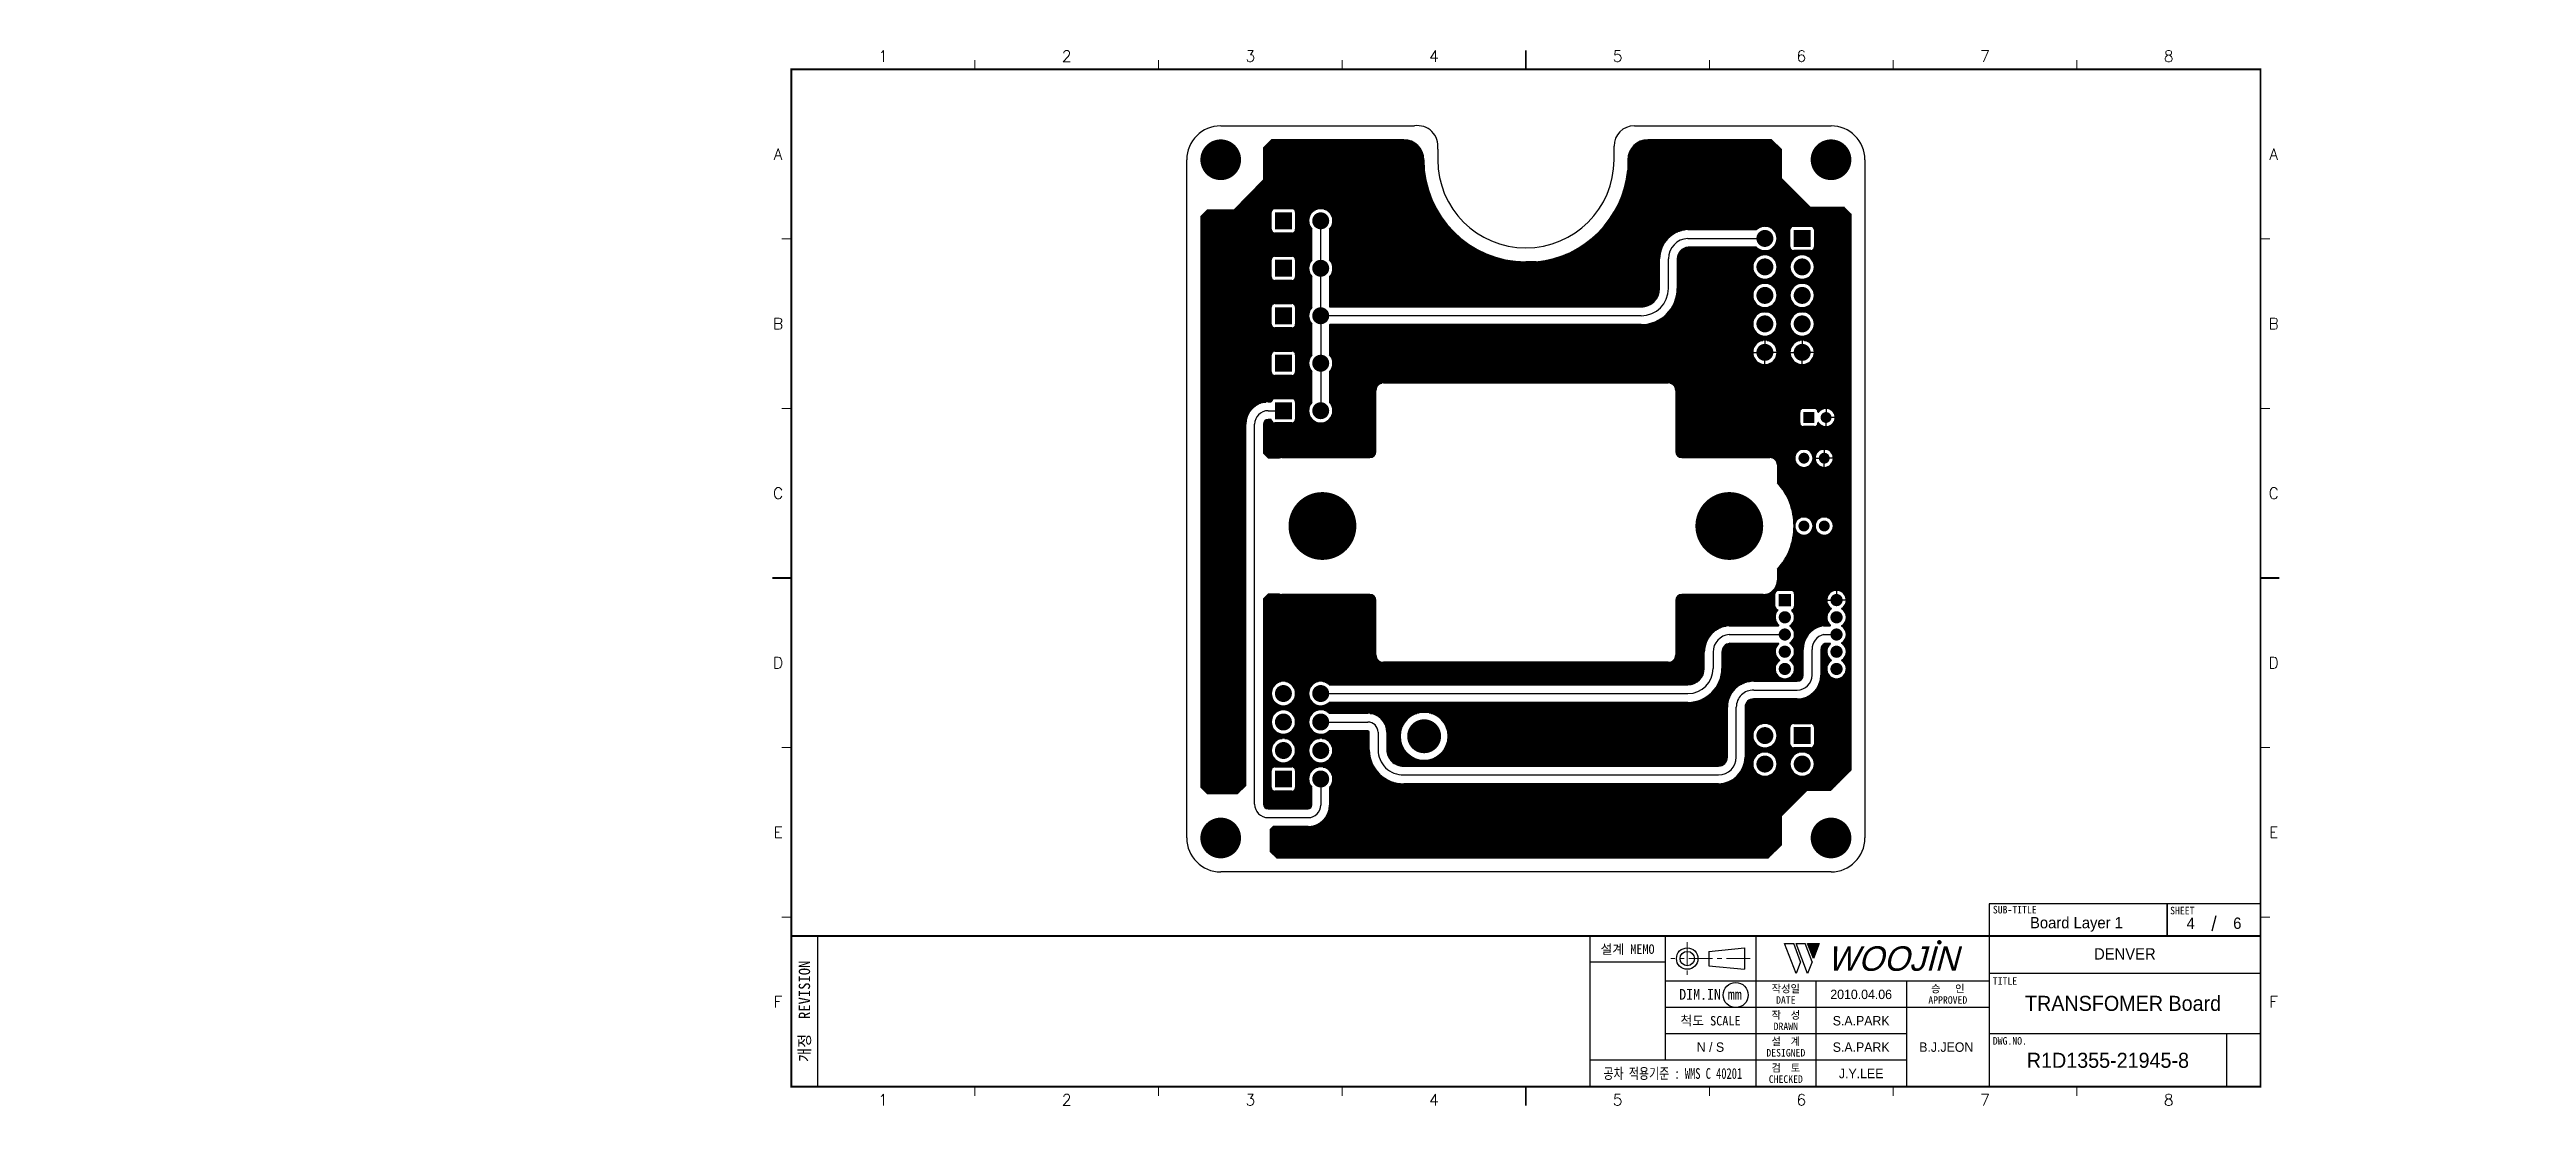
# Model space of a CAD drawing. Extents: x 295 to 953, y 10 to 290.
import ezdxf
from ezdxf.enums import TextEntityAlignment as Align

# ---------------------------------------------------------------- set-up
doc = ezdxf.new("R2010")
doc.units = 0
doc.header["$LTSCALE"] = 5
doc.header["$MEASUREMENT"] = 0
doc.linetypes.add('CENTER', pattern=[2, 1.25, -0.25, 0.25, -0.25])
doc.layers.get('0').update_dxf_attribs({"linetype": 'CONTINUOUS', "lineweight": 25})
for name, color, linetype, lineweight in [('2', 2, 'CENTER', 13), ('4', 4, 'CONTINUOUS', 18), ('6', 6, 'CONTINUOUS', 13)]:
    doc.layers.add(name, color=color, linetype=linetype, lineweight=lineweight)
for name, color, linetype in [('SHEET', 3, 'CONTINUOUS'), ('TOP_PHO', 15, 'CONTINUOUS'), ('문자', 4, 'CONTINUOUS'), ('테두리', 3, 'CONTINUOUS')]:
    doc.layers.add(name, color=color, linetype=linetype)
doc.styles.add('MARK', font='ARLRDBD.TTF')
doc.styles.get("Standard").update_dxf_attribs({"font": 'simplex.shx'})
doc.styles.add('굴림', font='')
doc.styles.add('굴림체', font='')
doc.styles.get('굴림').set_extended_font_data('Gulim')
doc.styles.get('굴림체').set_extended_font_data('GulimChe')

msp = doc.modelspace()

# ---------------------------------------------------------------- texts
at = {"color": 4, "style": '굴림'}
for s, p in [('2010.04.06', (775.98, 39.5)), ('S.A.PARK', (775.98, 32.5)), ('S.A.PARK', (775.98, 25.5)), ('B.J.JEON', (798.57, 25.5)), ('J.Y.LEE', (775.98, 18.5))]:
    msp.add_text(s, height=2.5, dxfattribs=at).set_placement(p, align=Align.MIDDLE_CENTER)
at = {"layer": '4', "style": '굴림'}
for s, p in [('Board Layer 1', (833.13, 58.53)), ('4', (863.44, 58.33)), ('6', (875.83, 58.38)), ('DENVER', (845.98, 50.24))]:
    msp.add_text(s, height=3, dxfattribs=at).set_placement(p, align=Align.MIDDLE_CENTER)
at = {"layer": '6', "char_height": 3.5278, "width": 39.2183, "attachment_point": 4}
for insert in [(295.11, 181.28), (295.11, 173.63)]:
    msp.add_mtext('{\\f굴림|b0|i0|c129;\\C7;', dxfattribs=dict(at, insert=insert))
at = {"layer": '6', "color": 4, "char_height": 3, "attachment_point": 4, "style": '굴림체'}
for insert, width in [((905.28, 137.42), 36.962), ((952.58, 106.26), 52.2944), ((952.58, 102.14), 52.2944), ((573.67, 73.54), 36.962)]:
    msp.add_mtext('{\\f굴림|b0|i0|c129;\\C7;', dxfattribs=dict(at, insert=insert, width=width))
at = {"layer": '문자', "style": '굴림'}
for s, height, p in [('TRANSFOMER Board', 4, (845.5, 37.11)), ('N / S', 2.5, (735.98, 25.5)), ('R1D1355-21945-8', 4, (841.48, 22))]:
    msp.add_text(s, height=height, dxfattribs=at).set_placement(p, align=Align.MIDDLE_CENTER)

# ---------------------------------------------------------------- blocks, each defined once
blk = doc.blocks.new('B')
at = {"layer": '문자'}
blk.add_hatch(color=256, dxfattribs=at).paths.add_polyline_path([(13.79, 10), (15.31, 6), (16.84, 10)])
at = {"color": 4, "const_width": 0.6}
blk.add_lwpolyline([(48.46, 10.32, 1), (49.06, 10.32, 1)], format="xyb", close=True, dxfattribs=at)
at = {"layer": '문자'}
for p, q in [((10.73, 2), (7.68, 10)), ((7.68, 10), (10.09, 10)), ((11.94, 5.16), (10.09, 10)), ((10.73, 10), (13.15, 10)), ((13.79, 2), (10.73, 10)), ((14.99, 5.16), (13.15, 10)), ((13.79, 10), (16.84, 10)), ((15.31, 6), (13.79, 10)), ((16.84, 10), (15.31, 6)), ((11.94, 5.16), (10.73, 2)), ((14.99, 5.16), (13.79, 2))]:
    blk.add_line(p, q, dxfattribs=at)
at = {"layer": '문자', "style": 'MARK', "oblique": 15}
blk.add_text('WOOJIN', height=6.5, dxfattribs=at).set_placement((36.4, 6), align=Align.MIDDLE_CENTER)
blk = doc.blocks.new('C')
blk.add_line((15, 285), (15, 285))
at = {"layer": '2'}
for p, q in [((252.83, 53.35), (252.83, 44.65)), ((269.53, 49), (248.48, 49))]:
    blk.add_line(p, q, dxfattribs=at)
at = {"layer": 'SHEET'}
for p, q in [((393.14, 60.3), (392.07, 56.28)), ((22, 55), (22, 15)), ((227, 55), (227, 15)), ((247, 55), (247, 22)), ((271, 55), (271, 15)), ((271, 55), (271, 15)), ((333, 55), (333, 15)), ((247, 48), (227, 48)), ((333, 43), (247, 43)), ((287, 43), (287, 15)), ((311, 43), (311, 15)), ((405, 45), (333, 45)), ((333, 36), (247, 36)), ((311, 29), (247, 29)), ((405, 29), (333, 29)), ((396, 29), (396, 15)), ((311, 22), (227, 22))]:
    blk.add_line(p, q, dxfattribs=at)
at = {"layer": 'SHEET', "color": 4}
for p, q in [((258.53, 50.9), (268.03, 51.85)), ((258.53, 50.9), (258.53, 47.1)), ((258.53, 47.1), (268.03, 46.15)), ((268.03, 51.85), (268.03, 46.15))]:
    blk.add_line(p, q, dxfattribs=at)
at = {"layer": 'SHEET'}
for points in [[(333, 55), (380.19, 55), (380.19, 63.49), (333, 63.49)], [(380.19, 55), (405, 55), (405, 63.49), (380.19, 63.49)]]:
    blk.add_lwpolyline(points, close=True, dxfattribs=at)
at = {"layer": 'SHEET', "color": 4}
for radius in [2.85, 1.9]:
    blk.add_circle((252.83, 49), radius, dxfattribs=at)
at = {"layer": 'SHEET'}
blk.add_circle((265.7, 39.32), 3.32, dxfattribs=at)
at = {"layer": '테두리'}
blk.add_line((405, 285), (405, 15), dxfattribs=at)
for points, const_width in [([(210, 290), (210, 285)], 0.5), ([(15, 285), (15, 15), (405, 15), (405, 285), (15, 285)], 0.5), ([(63.75, 287.5), (63.75, 285)], 0.3), ([(112.5, 287.5), (112.5, 285)], 0.3), ([(161.25, 287.5), (161.25, 285)], 0.3), ([(258.75, 287.5), (258.75, 285)], 0.3), ([(307.5, 287.5), (307.5, 285)], 0.3), ([(356.25, 287.5), (356.25, 285)], 0.3), ([(12.5, 240), (15, 240)], 0.3), ([(407.5, 240), (405, 240)], 0.3), ([(12.5, 195), (15, 195)], 0.3), ([(407.5, 195), (405, 195)], 0.3), ([(10, 150), (15, 150)], 0.5), ([(410, 150), (405, 150)], 0.5), ([(12.5, 105), (15, 105)], 0.3), ([(407.5, 105), (405, 105)], 0.3), ([(12.5, 60), (15, 60)], 0.3), ([(407.5, 60), (405, 60)], 0.3), ([(15, 55), (405, 55)], 0.5), ([(63.75, 12.5), (63.75, 15)], 0.3), ([(112.5, 12.5), (112.5, 15)], 0.3), ([(161.25, 12.5), (161.25, 15)], 0.3), ([(210, 10), (210, 15)], 0.5), ([(258.75, 12.5), (258.75, 15)], 0.3), ([(307.5, 12.5), (307.5, 15)], 0.3), ([(356.25, 12.5), (356.25, 15)], 0.3)]:
    blk.add_lwpolyline(points, dxfattribs=dict(at, const_width=const_width))
blk.add_blockref('B', (271, 43))
at = {"layer": '문자'}
for s, p in [('1', (39.38, 288.5)), ('2', (88.12, 288.5)), ('3', (136.88, 288.5)), ('4', (185.62, 288.5)), ('5', (234.38, 288.5)), ('6', (283.12, 288.5)), ('7', (331.88, 288.5)), ('8', (380.62, 288.5)), ('A', (11.5, 262.5)), ('A', (408.5, 262.5)), ('B', (11.5, 217.5)), ('B', (408.5, 217.5)), ('C', (11.5, 172.5)), ('C', (408.5, 172.5)), ('D', (11.5, 127.5)), ('D', (408.5, 127.5)), ('E', (11.5, 82.5)), ('E', (408.5, 82.5)), ('F', (11.5, 37.5)), ('F', (408.5, 37.5)), ('1', (39.38, 11.5)), ('2', (88.12, 11.5)), ('3', (136.88, 11.5)), ('4', (185.62, 11.5)), ('5', (234.38, 11.5)), ('6', (283.12, 11.5)), ('7', (331.88, 11.5)), ('8', (380.62, 11.5))]:
    blk.add_text(s, height=3, dxfattribs=at).set_placement(p, align=Align.MIDDLE)
at = {"layer": '문자', "style": '굴림체'}
for s, height, p in [('SUB-TITLE', 2, (339.77, 61.98)), ('SHEET', 2, (384.24, 61.74)), ('설계 MEMO', 2.5, (237, 51.5)), ('DIM.IN mm', 2.85, (259, 39.5)), ('작성일', 2, (279, 41)), ('승   인', 2, (322, 41)), ('척도 SCALE', 2.5, (259, 32.5)), ('작  성', 2, (279, 34)), ('DATE', 2, (279, 38)), ('APPROVED', 2, (322, 38)), ('설  계', 2, (279, 27)), ('DRAWN', 2, (279, 31)), ('DESIGNED', 2, (279, 24)), ('검  토', 2, (279, 20)), ('CHECKED', 2, (279, 17))]:
    blk.add_text(s, height=height, dxfattribs=at).set_placement(p, align=Align.MIDDLE_CENTER)
blk.add_text('개정  REVISION', height=3, rotation=90, dxfattribs=at).set_placement((18.5, 35), align=Align.MIDDLE_CENTER)
for s, p in [('TITLE', (333.95, 42.05)), ('DWG.NO.', (333.95, 26.15))]:
    blk.add_text(s, height=2, dxfattribs=at).set_placement(p)
at = {"layer": '문자', "style": '굴림체', "width": 0.75}
blk.add_text('공차 적용기준 : WMS C 40201', height=2.85, dxfattribs=at).set_placement((249, 18.5), align=Align.MIDDLE_CENTER)

# ---------------------------------------------------------------- linework, layer by layer
msp.add_line((491.98, 15), (491.98, 15))
msp.add_line((491.98, 15), (491.98, 15))
for points, const_width in [([(603.28, 261, 1), (608.68, 261, 1)], 5.4), ([(765.28, 261, 1), (770.68, 261, 1)], 5.4), ([(634.33, 257.4, 1), (635.23, 257.4, 1)], 0.9), ([(650.53, 257.4, 1), (651.43, 257.4, 1)], 0.9), ([(720.73, 255.6, 1), (721.63, 255.6, 1)], 0.9), ([(736.93, 255.6, 1), (737.83, 255.6, 1)], 0.9), ([(749.53, 255.6, 1), (750.43, 255.6, 1)], 0.9), ([(655.93, 250.2, 1), (656.83, 250.2, 1)], 0.9), ([(631.4, 244.8, 1), (633.65, 244.8, 1)], 2.25), ([(720.73, 244.8, 1), (721.63, 244.8, 1)], 0.9), ([(769.33, 244.8, 1), (770.23, 244.8, 1)], 0.9), ([(645.13, 239.4, 1), (646.03, 239.4, 1)], 0.9), ([(655.93, 239.4, 1), (656.83, 239.4, 1)], 0.9), ([(749.3, 240.12, 1), (751.55, 240.12, 1)], 2.25), ([(631.4, 232.2, 1), (633.65, 232.2, 1)], 2.25), ([(749.3, 232.56, 1), (751.55, 232.56, 1)], 2.25), ([(759.2, 232.56, 1), (761.45, 232.56, 1)], 2.25), ([(769.33, 234, 1), (770.23, 234, 1)], 0.9), ([(645.13, 228.6, 1), (646.03, 228.6, 1)], 0.9), ([(655.93, 228.6, 1), (656.83, 228.6, 1)], 0.9), ([(668.53, 228.6, 1), (669.43, 228.6, 1)], 0.9), ([(679.33, 228.6, 1), (680.23, 228.6, 1)], 0.9), ([(690.13, 228.6, 1), (691.03, 228.6, 1)], 0.9), ([(700.93, 228.6, 1), (701.83, 228.6, 1)], 0.9), ([(736.93, 223.2, 1), (737.83, 223.2, 1)], 0.9), ([(749.3, 225, 1), (751.55, 225, 1)], 2.25), ([(759.2, 225, 1), (761.45, 225, 1)], 2.25), ([(769.33, 223.2, 1), (770.23, 223.2, 1)], 0.9), ([(631.4, 219.6, 1), (633.65, 219.6, 1)], 2.25), ([(749.3, 217.44, 1), (751.55, 217.44, 1)], 2.25), ([(759.2, 217.44, 1), (761.45, 217.44, 1)], 2.25), ([(655.93, 212.4, 1), (656.83, 212.4, 1)], 0.9), ([(666.73, 212.4, 1), (667.63, 212.4, 1)], 0.9), ([(677.53, 212.4, 1), (678.43, 212.4, 1)], 0.9), ([(688.33, 212.4, 1), (689.23, 212.4, 1)], 0.9), ([(699.13, 212.4, 1), (700.03, 212.4, 1)], 0.9), ([(720.73, 212.4, 1), (721.63, 212.4, 1)], 0.9), ([(731.53, 212.4, 1), (732.43, 212.4, 1)], 0.9), ([(749.3, 209.88, 1), (751.55, 209.88, 1)], 2.25), ([(759.2, 209.88, 1), (761.45, 209.88, 1)], 2.25), ([(769.33, 212.4, 1), (770.23, 212.4, 1)], 0.9), ([(631.4, 207, 1), (633.65, 207, 1)], 2.25), ([(645.13, 207, 1), (646.03, 207, 1)], 0.9), ([(736.93, 201.6, 1), (737.83, 201.6, 1)], 0.9), ([(753.13, 201.6, 1), (754.03, 201.6, 1)], 0.9), ([(769.33, 201.6, 1), (770.23, 201.6, 1)], 0.9), ([(631.4, 194.4, 1), (633.65, 194.4, 1)], 2.25), ([(736.93, 190.8, 1), (737.83, 190.8, 1)], 0.9), ([(753.13, 190.8, 1), (754.03, 190.8, 1)], 0.9), ([(765.94, 192.6, 1), (767.38, 192.6, 1)], 1.44), ([(623.53, 185.4, 1), (624.43, 185.4, 1)], 0.9), ([(634.33, 185.4, 1), (635.23, 185.4, 1)], 0.9), ([(769.33, 187.2, 1), (770.23, 187.2, 1)], 0.9), ([(760.06, 181.8, 1), (761.5, 181.8, 1)], 1.44), ([(765.46, 181.8, 1), (766.9, 181.8, 1)], 1.44), ([(769.33, 178.2, 1), (770.23, 178.2, 1)], 0.9), ([(628.48, 163.8, 1), (637.48, 163.8, 1)], 9), ([(736.48, 163.8, 1), (745.48, 163.8, 1)], 9), ([(760.06, 163.8, 1), (761.5, 163.8, 1)], 1.44), ([(765.46, 163.8, 1), (766.9, 163.8, 1)], 1.44), ([(769.33, 167.4, 1), (770.23, 167.4, 1)], 0.9), ([(769.33, 153, 1), (770.23, 153, 1)], 0.9), ([(768.63, 144.14, 1), (770.25, 144.14, 1)], 1.62), ([(623.53, 142.2, 1), (624.43, 142.2, 1)], 0.9), ([(634.33, 142.2, 1), (635.23, 142.2, 1)], 0.9), ([(754.91, 139.57, 1), (756.53, 139.57, 1)], 1.62), ([(768.63, 139.57, 1), (770.25, 139.57, 1)], 1.62), ([(623.53, 131.4, 1), (624.43, 131.4, 1)], 0.9), ([(634.33, 131.4, 1), (635.23, 131.4, 1)], 0.9), ([(754.91, 135, 1), (756.53, 135, 1)], 1.62), ([(754.91, 130.43, 1), (756.53, 130.43, 1)], 1.62), ([(768.63, 135, 1), (770.25, 135, 1)], 1.62), ([(768.63, 130.43, 1), (770.25, 130.43, 1)], 1.62), ([(734.29, 130.32, 1), (734.38, 130.32, 1)], 0.09), ([(754.91, 125.86, 1), (756.53, 125.86, 1)], 1.62), ([(768.63, 125.86, 1), (770.25, 125.86, 1)], 1.62), ([(621.5, 119.34, 1), (623.75, 119.34, 1)], 2.25), ([(631.4, 119.34, 1), (633.65, 119.34, 1)], 2.25), ([(621.5, 111.78, 1), (623.75, 111.78, 1)], 2.25), ([(631.4, 111.78, 1), (633.65, 111.78, 1)], 2.25), ([(657.73, 108, 1), (662.23, 108, 1)], 4.5), ([(621.5, 104.22, 1), (623.75, 104.22, 1)], 2.25), ([(631.4, 104.22, 1), (633.65, 104.22, 1)], 2.25), ([(672.13, 109.8, 1), (673.03, 109.8, 1)], 0.9), ([(682.93, 109.8, 1), (683.83, 109.8, 1)], 0.9), ([(693.73, 109.8, 1), (694.63, 109.8, 1)], 0.9), ([(704.53, 109.8, 1), (705.43, 109.8, 1)], 0.9), ([(715.33, 109.8, 1), (716.23, 109.8, 1)], 0.9), ([(726.13, 109.8, 1), (727.03, 109.8, 1)], 0.9), ([(736.93, 109.8, 1), (737.83, 109.8, 1)], 0.9), ([(749.3, 108.18, 1), (751.55, 108.18, 1)], 2.25), ([(631.4, 96.66, 1), (633.65, 96.66, 1)], 2.25), ([(749.3, 100.62, 1), (751.55, 100.62, 1)], 2.25), ([(759.2, 100.62, 1), (761.45, 100.62, 1)], 2.25), ([(639.73, 91.8, 1), (640.63, 91.8, 1)], 0.9), ([(650.53, 91.8, 1), (651.43, 91.8, 1)], 0.9), ([(661.33, 91.8, 1), (662.23, 91.8, 1)], 0.9), ([(672.13, 91.8, 1), (673.03, 91.8, 1)], 0.9), ([(682.93, 91.8, 1), (683.83, 91.8, 1)], 0.9), ([(693.73, 91.8, 1), (694.63, 91.8, 1)], 0.9), ([(704.53, 91.8, 1), (705.43, 91.8, 1)], 0.9), ([(715.33, 91.8, 1), (716.23, 91.8, 1)], 0.9), ([(726.13, 91.8, 1), (727.03, 91.8, 1)], 0.9), ([(736.93, 91.8, 1), (737.83, 91.8, 1)], 0.9), ([(603.28, 81, 1), (608.68, 81, 1)], 5.4), ([(765.28, 81, 1), (770.68, 81, 1)], 5.4), ([(628.93, 79.2, 1), (629.83, 79.2, 1)], 0.9), ([(639.73, 79.2, 1), (640.63, 79.2, 1)], 0.9), ([(650.53, 79.2, 1), (651.43, 79.2, 1)], 0.9), ([(661.33, 79.2, 1), (662.23, 79.2, 1)], 0.9), ([(672.13, 79.2, 1), (673.03, 79.2, 1)], 0.9), ([(684.73, 79.2, 1), (685.63, 79.2, 1)], 0.9), ([(693.73, 79.2, 1), (694.63, 79.2, 1)], 0.9), ([(704.53, 79.2, 1), (705.43, 79.2, 1)], 0.9), ([(715.33, 79.2, 1), (716.23, 79.2, 1)], 0.9), ([(726.13, 79.2, 1), (727.03, 79.2, 1)], 0.9), ([(736.93, 79.2, 1), (737.83, 79.2, 1)], 0.9), ([(747.73, 79.2, 1), (748.63, 79.2, 1)], 0.9)]:
    msp.add_lwpolyline(points, format="xyb", close=True, dxfattribs=dict(const_width=const_width))
for points in [[(624.88, 247.05), (624.88, 242.55), (620.38, 247.05), (620.38, 242.55)], [(762.58, 242.37), (762.58, 237.87), (758.08, 242.37), (758.08, 237.87)], [(624.88, 234.45), (624.88, 229.95), (620.38, 234.45), (620.38, 229.95)], [(624.88, 221.85), (624.88, 217.35), (620.38, 221.85), (620.38, 217.35)], [(624.88, 209.25), (624.88, 204.75), (620.38, 209.25), (620.38, 204.75)], [(624.88, 196.65), (624.88, 192.15), (620.38, 196.65), (620.38, 192.15)], [(763.53, 194.04), (763.53, 191.16), (760.65, 194.04), (760.65, 191.16)], [(757.34, 145.76), (757.34, 142.52), (754.1, 145.76), (754.1, 142.52)], [(762.58, 110.43), (762.58, 105.93), (758.08, 110.43), (758.08, 105.93)], [(624.88, 98.91), (624.88, 94.41), (620.38, 98.91), (620.38, 94.41)]]:
    msp.add_solid(points)
at = {"layer": 'TOP_PHO', "color": 7}
for p, q in [((605.98, 270), (657.43, 270)), ((715.78, 270), (767.98, 270)), ((617.32, 264.1), (658.89, 264.1)), ((617.32, 264.08), (617.32, 255.6)), ((617.32, 263.93), (659, 263.93)), ((617.32, 263.77), (659.11, 263.77)), ((617.32, 263.61), (659.2, 263.61)), ((617.32, 263.45), (659.29, 263.45)), ((617.32, 263.29), (659.37, 263.29)), ((617.32, 263.12), (659.44, 263.12)), ((619.49, 266.28), (617.34, 264.14)), ((617.46, 264.26), (658.77, 264.26)), ((617.62, 264.42), (658.64, 264.42)), ((617.79, 264.58), (658.5, 264.58)), ((617.95, 264.74), (658.34, 264.74)), ((618.11, 264.91), (658.18, 264.91)), ((618.27, 265.07), (657.99, 265.07)), ((618.43, 265.23), (657.79, 265.23)), ((618.6, 265.39), (657.56, 265.39)), ((618.76, 265.55), (657.31, 265.55)), ((618.92, 265.72), (657.02, 265.72)), ((619.08, 265.88), (656.68, 265.88)), ((619.24, 266.04), (656.25, 266.04)), ((619.41, 266.2), (655.65, 266.2)), ((654.58, 266.31), (619.55, 266.31)), ((663.58, 263.85), (663.58, 261)), ((710.38, 261), (710.38, 264.6)), ((714.51, 263.12), (754.84, 263.12)), ((714.58, 263.29), (754.84, 263.29)), ((714.67, 263.45), (754.84, 263.45)), ((714.75, 263.61), (754.84, 263.61)), ((714.85, 263.77), (754.73, 263.77)), ((714.95, 263.93), (754.57, 263.93)), ((715.06, 264.1), (754.4, 264.1)), ((715.18, 264.26), (754.24, 264.26)), ((715.32, 264.42), (754.08, 264.42)), ((715.46, 264.58), (753.92, 264.58)), ((715.61, 264.74), (753.76, 264.74)), ((715.78, 264.91), (753.59, 264.91)), ((715.96, 265.07), (753.43, 265.07)), ((716.17, 265.23), (753.27, 265.23)), ((716.39, 265.39), (753.11, 265.39)), ((716.65, 265.55), (752.95, 265.55)), ((716.94, 265.72), (752.78, 265.72)), ((717.28, 265.88), (752.62, 265.88)), ((717.7, 266.04), (752.46, 266.04)), ((718.31, 266.2), (752.3, 266.2)), ((752.15, 266.31), (719.38, 266.31)), ((754.81, 263.69), (752.22, 266.28)), ((754.84, 256.05), (754.84, 263.63)), ((596.98, 81), (596.98, 261)), ((617.32, 262.96), (659.51, 262.96)), ((617.32, 262.8), (659.57, 262.8)), ((617.32, 262.64), (659.63, 262.64)), ((617.32, 262.48), (659.68, 262.48)), ((617.32, 262.31), (659.72, 262.31)), ((617.32, 262.15), (659.76, 262.15)), ((617.32, 261.99), (659.79, 261.99)), ((617.32, 261.83), (659.82, 261.83)), ((617.32, 261.67), (659.85, 261.67)), ((617.32, 261.5), (659.86, 261.5)), ((617.32, 261.34), (659.88, 261.34)), ((617.32, 261.18), (659.88, 261.18)), ((617.32, 261.02), (659.89, 261.02)), ((617.32, 260.86), (659.89, 260.86)), ((617.32, 260.69), (659.89, 260.69)), ((617.32, 260.53), (659.89, 260.53)), ((617.32, 260.37), (659.89, 260.37)), ((617.32, 260.21), (659.9, 260.21)), ((617.32, 260.05), (659.9, 260.05)), ((617.32, 259.88), (659.91, 259.88)), ((617.32, 259.72), (659.92, 259.72)), ((617.32, 259.56), (659.93, 259.56)), ((617.32, 259.4), (659.94, 259.4)), ((617.32, 259.24), (659.95, 259.24)), ((617.32, 259.07), (659.96, 259.07)), ((617.32, 258.91), (659.97, 258.91)), ((617.32, 258.75), (659.98, 258.75)), ((617.32, 258.59), (660, 258.59)), ((617.32, 258.43), (660.01, 258.43)), ((617.32, 258.26), (660.03, 258.26)), ((617.32, 258.1), (660.04, 258.1)), ((617.32, 257.94), (660.06, 257.94)), ((617.32, 257.78), (660.08, 257.78)), ((617.32, 257.62), (660.1, 257.62)), ((617.32, 257.45), (660.12, 257.45)), ((617.32, 257.29), (660.14, 257.29)), ((617.32, 257.13), (660.17, 257.13)), ((617.32, 256.97), (660.19, 256.97)), ((617.32, 256.81), (660.21, 256.81)), ((617.32, 256.64), (660.24, 256.64)), ((617.32, 256.48), (660.27, 256.48)), ((713.84, 256.48), (754.84, 256.48)), ((713.86, 256.64), (754.84, 256.64)), ((713.89, 256.81), (754.84, 256.81)), ((713.91, 256.97), (754.84, 256.97)), ((713.93, 257.13), (754.84, 257.13)), ((713.96, 257.29), (754.84, 257.29)), ((713.98, 257.45), (754.84, 257.45)), ((714, 257.62), (754.84, 257.62)), ((714.02, 257.78), (754.84, 257.78)), ((714.04, 257.94), (754.84, 257.94)), ((714.05, 258.1), (754.84, 258.1)), ((714.07, 261.18), (754.84, 261.18)), ((714.07, 261.02), (754.84, 261.02)), ((714.07, 261), (714.07, 258.25)), ((714.07, 260.86), (754.84, 260.86)), ((714.07, 260.69), (754.84, 260.69)), ((714.07, 260.53), (754.84, 260.53)), ((714.07, 260.37), (754.84, 260.37)), ((714.07, 260.21), (754.84, 260.21)), ((714.07, 260.05), (754.84, 260.05)), ((714.07, 259.88), (754.84, 259.88)), ((714.07, 259.72), (754.84, 259.72)), ((714.07, 259.56), (754.84, 259.56)), ((714.07, 259.4), (754.84, 259.4)), ((714.07, 259.24), (754.84, 259.24)), ((714.07, 259.07), (754.84, 259.07)), ((714.07, 258.91), (754.84, 258.91)), ((714.07, 258.75), (754.84, 258.75)), ((714.07, 258.59), (754.84, 258.59)), ((714.07, 258.43), (754.84, 258.43)), ((714.07, 258.26), (754.84, 258.26)), ((714.08, 261.34), (754.84, 261.34)), ((714.09, 261.5), (754.84, 261.5)), ((714.11, 261.67), (754.84, 261.67)), ((714.13, 261.83), (754.84, 261.83)), ((714.16, 261.99), (754.84, 261.99)), ((714.19, 262.15), (754.84, 262.15)), ((714.23, 262.31), (754.84, 262.31)), ((714.28, 262.48), (754.84, 262.48)), ((714.33, 262.64), (754.84, 262.64)), ((714.38, 262.8), (754.84, 262.8)), ((714.44, 262.96), (754.84, 262.96)), ((776.98, 261), (776.98, 81)), ((617.29, 255.54), (609.42, 247.66)), ((611.59, 249.84), (662.29, 249.84)), ((611.76, 250), (662.22, 250)), ((611.92, 250.16), (662.15, 250.16)), ((612.08, 250.33), (662.08, 250.33)), ((612.24, 250.49), (662.01, 250.49)), ((612.4, 250.65), (661.94, 250.65)), ((612.57, 250.81), (661.88, 250.81)), ((612.73, 250.97), (661.81, 250.97)), ((612.89, 251.14), (661.75, 251.14)), ((613.05, 251.3), (661.68, 251.3)), ((613.21, 251.46), (661.62, 251.46)), ((613.38, 251.62), (661.56, 251.62)), ((613.54, 251.78), (661.5, 251.78)), ((613.7, 251.95), (661.45, 251.95)), ((613.86, 252.11), (661.39, 252.11)), ((614.02, 252.27), (661.33, 252.27)), ((614.19, 252.43), (661.28, 252.43)), ((614.35, 252.59), (661.22, 252.59)), ((614.51, 252.76), (661.17, 252.76)), ((614.67, 252.92), (661.12, 252.92)), ((614.83, 253.08), (661.07, 253.08)), ((615, 253.24), (661.02, 253.24)), ((615.16, 253.4), (660.97, 253.4)), ((615.32, 253.57), (660.93, 253.57)), ((615.48, 253.73), (660.88, 253.73)), ((615.64, 253.89), (660.84, 253.89)), ((615.81, 254.05), (660.79, 254.05)), ((615.97, 254.21), (660.75, 254.21)), ((616.13, 254.38), (660.71, 254.38)), ((616.29, 254.54), (660.67, 254.54)), ((616.45, 254.7), (660.63, 254.7)), ((616.62, 254.86), (660.59, 254.86)), ((616.78, 255.02), (660.56, 255.02)), ((616.94, 255.19), (660.52, 255.19)), ((617.1, 255.35), (660.48, 255.35)), ((617.26, 255.51), (660.45, 255.51)), ((617.32, 256.32), (660.29, 256.32)), ((617.32, 256.16), (660.32, 256.16)), ((617.32, 256), (660.35, 256)), ((617.32, 255.83), (660.38, 255.83)), ((617.32, 255.67), (660.42, 255.67)), ((711.85, 249.84), (761.01, 249.84)), ((711.92, 250), (760.85, 250)), ((711.99, 250.16), (760.69, 250.16)), ((712.06, 250.33), (760.52, 250.33)), ((712.12, 250.49), (760.36, 250.49)), ((712.19, 250.65), (760.2, 250.65)), ((712.26, 250.81), (760.04, 250.81)), ((712.32, 250.97), (759.88, 250.97)), ((712.38, 251.14), (759.71, 251.14)), ((712.45, 251.3), (759.55, 251.3)), ((712.51, 251.46), (759.39, 251.46)), ((712.57, 251.62), (759.23, 251.62)), ((712.62, 251.78), (759.07, 251.78)), ((712.68, 251.95), (758.9, 251.95)), ((712.74, 252.11), (758.74, 252.11)), ((712.79, 252.27), (758.58, 252.27)), ((712.85, 252.43), (758.42, 252.43)), ((712.9, 252.59), (758.26, 252.59)), ((712.95, 252.76), (758.09, 252.76)), ((713, 252.92), (757.93, 252.92)), ((713.05, 253.08), (757.77, 253.08)), ((713.1, 253.24), (757.61, 253.24)), ((713.14, 253.4), (757.45, 253.4)), ((713.19, 253.57), (757.28, 253.57)), ((713.23, 253.73), (757.12, 253.73)), ((713.28, 253.89), (756.96, 253.89)), ((713.32, 254.05), (756.8, 254.05)), ((713.36, 254.21), (756.64, 254.21)), ((713.4, 254.38), (756.47, 254.38)), ((713.44, 254.54), (756.31, 254.54)), ((713.48, 254.7), (756.15, 254.7)), ((713.52, 254.86), (755.99, 254.86)), ((713.56, 255.02), (755.83, 255.02)), ((713.59, 255.19), (755.66, 255.19)), ((713.62, 255.35), (755.5, 255.35)), ((713.66, 255.51), (755.34, 255.51)), ((713.69, 255.67), (755.18, 255.67)), ((713.72, 255.83), (755.02, 255.83)), ((713.75, 256), (754.86, 256)), ((713.78, 256.16), (754.84, 256.16)), ((713.81, 256.32), (754.84, 256.32)), ((762.51, 248.34), (754.86, 255.99)), ((600.67, 245.85), (600.67, 94.57)), ((600.67, 245.79), (619.39, 245.79)), ((600.67, 245.63), (619.39, 245.63)), ((600.67, 245.47), (619.39, 245.47)), ((600.67, 245.3), (619.39, 245.3)), ((600.67, 245.14), (619.39, 245.14)), ((600.67, 244.98), (619.39, 244.98)), ((600.67, 244.82), (619.39, 244.82)), ((600.67, 244.66), (619.39, 244.66)), ((600.67, 244.49), (619.39, 244.49)), ((600.67, 244.33), (619.39, 244.33)), ((600.67, 244.17), (619.39, 244.17)), ((600.67, 244.01), (619.39, 244.01)), ((600.67, 243.85), (619.39, 243.85)), ((600.67, 243.68), (619.39, 243.68)), ((600.67, 243.52), (619.39, 243.52)), ((600.67, 243.36), (619.39, 243.36)), ((602.39, 247.61), (600.69, 245.91)), ((600.73, 245.95), (619.39, 245.95)), ((600.89, 246.11), (619.39, 246.11)), ((601.06, 246.28), (619.39, 246.28)), ((601.22, 246.44), (619.39, 246.44)), ((601.38, 246.6), (619.39, 246.6)), ((601.54, 246.76), (619.39, 246.76)), ((601.7, 246.92), (619.39, 246.92)), ((601.87, 247.09), (619.39, 247.09)), ((602.03, 247.25), (619.41, 247.25)), ((602.19, 247.41), (619.46, 247.41)), ((602.35, 247.57), (619.54, 247.57)), ((609.35, 247.63), (602.45, 247.63)), ((609.49, 247.73), (619.66, 247.73)), ((609.65, 247.9), (619.86, 247.9)), ((609.81, 248.06), (663.18, 248.06)), ((609.97, 248.22), (663.09, 248.22)), ((610.14, 248.38), (663.01, 248.38)), ((610.3, 248.54), (662.92, 248.54)), ((610.46, 248.71), (662.84, 248.71)), ((610.62, 248.87), (662.76, 248.87)), ((610.78, 249.03), (662.68, 249.03)), ((610.95, 249.19), (662.6, 249.19)), ((611.11, 249.35), (662.52, 249.35)), ((611.27, 249.52), (662.44, 249.52)), ((611.43, 249.68), (662.37, 249.68)), ((619.39, 242.55), (619.39, 247.05)), ((620.38, 248.04), (624.88, 248.04)), ((625.39, 247.9), (631.57, 247.9)), ((625.59, 247.73), (631.15, 247.73)), ((625.72, 247.57), (630.85, 247.57)), ((625.8, 247.41), (630.61, 247.41)), ((625.85, 247.25), (630.4, 247.25)), ((625.87, 247.09), (630.23, 247.09)), ((625.87, 247.05), (625.87, 242.55)), ((625.87, 246.92), (630.08, 246.92)), ((625.87, 246.76), (629.95, 246.76)), ((625.87, 246.6), (629.83, 246.6)), ((625.87, 246.44), (629.73, 246.44)), ((625.87, 246.28), (629.64, 246.28)), ((625.87, 246.11), (629.57, 246.11)), ((625.87, 245.95), (629.5, 245.95)), ((625.87, 245.79), (629.44, 245.79)), ((625.87, 245.63), (629.39, 245.63)), ((625.87, 245.47), (629.36, 245.47)), ((625.87, 245.3), (629.33, 245.3)), ((625.87, 245.14), (629.31, 245.14)), ((625.87, 244.98), (629.29, 244.98)), ((625.87, 244.82), (629.29, 244.82)), ((625.87, 244.66), (629.29, 244.66)), ((625.87, 244.49), (629.3, 244.49)), ((625.87, 244.33), (629.32, 244.33)), ((625.87, 244.17), (629.35, 244.17)), ((625.87, 244.01), (629.39, 244.01)), ((625.87, 243.85), (629.43, 243.85)), ((625.87, 243.68), (629.49, 243.68)), ((625.87, 243.52), (629.55, 243.52)), ((625.87, 243.36), (629.63, 243.36)), ((632.53, 232.2), (632.53, 244.8)), ((633.48, 247.9), (663.27, 247.9)), ((633.9, 247.73), (663.36, 247.73)), ((634.21, 247.57), (663.45, 247.57)), ((634.45, 247.41), (663.54, 247.41)), ((634.65, 247.25), (663.64, 247.25)), ((634.82, 247.09), (663.73, 247.09)), ((634.97, 246.92), (663.83, 246.92)), ((635.11, 246.76), (663.93, 246.76)), ((635.22, 246.6), (664.03, 246.6)), ((635.32, 246.44), (664.13, 246.44)), ((635.41, 246.28), (664.24, 246.28)), ((635.43, 243.36), (666.42, 243.36)), ((635.49, 246.11), (664.34, 246.11)), ((635.5, 243.52), (666.28, 243.52)), ((635.56, 245.95), (664.45, 245.95)), ((635.57, 243.68), (666.14, 243.68)), ((635.61, 245.79), (664.56, 245.79)), ((635.62, 243.85), (666.01, 243.85)), ((635.66, 245.63), (664.67, 245.63)), ((635.67, 244.01), (665.88, 244.01)), ((635.7, 245.47), (664.78, 245.47)), ((635.71, 244.17), (665.75, 244.17)), ((635.73, 245.3), (664.9, 245.3)), ((635.73, 244.33), (665.62, 244.33)), ((635.75, 245.14), (665.01, 245.14)), ((635.75, 244.49), (665.5, 244.49)), ((635.76, 244.98), (665.13, 244.98)), ((635.76, 244.66), (665.37, 244.66)), ((635.77, 244.82), (665.25, 244.82)), ((707.77, 243.36), (750.36, 243.36)), ((707.91, 243.52), (773.29, 243.52)), ((708.04, 243.68), (773.29, 243.68)), ((708.17, 243.85), (773.29, 243.85)), ((708.3, 244.01), (773.29, 244.01)), ((708.43, 244.17), (773.29, 244.17)), ((708.56, 244.33), (773.29, 244.33)), ((708.68, 244.49), (773.29, 244.49)), ((708.8, 244.66), (773.29, 244.66)), ((708.92, 244.82), (773.29, 244.82)), ((709.04, 244.98), (773.29, 244.98)), ((709.16, 245.14), (773.29, 245.14)), ((709.27, 245.3), (773.29, 245.3)), ((709.39, 245.47), (773.29, 245.47)), ((709.5, 245.63), (773.29, 245.63)), ((709.61, 245.79), (773.29, 245.79)), ((709.71, 245.95), (773.29, 245.95)), ((709.82, 246.11), (773.29, 246.11)), ((709.92, 246.28), (773.29, 246.28)), ((710.03, 246.44), (773.29, 246.44)), ((710.13, 246.6), (773.25, 246.6)), ((710.23, 246.76), (773.09, 246.76)), ((710.33, 246.92), (772.93, 246.92)), ((710.42, 247.09), (772.76, 247.09)), ((710.52, 247.25), (772.6, 247.25)), ((710.61, 247.41), (772.44, 247.41)), ((710.7, 247.57), (772.28, 247.57)), ((710.79, 247.73), (772.12, 247.73)), ((710.88, 247.9), (771.95, 247.9)), ((710.97, 248.06), (771.79, 248.06)), ((711.06, 248.22), (771.63, 248.22)), ((711.14, 248.38), (762.47, 248.38)), ((711.23, 248.54), (762.31, 248.54)), ((711.31, 248.71), (762.14, 248.71)), ((711.39, 248.87), (761.98, 248.87)), ((711.47, 249.03), (761.82, 249.03)), ((711.55, 249.19), (761.66, 249.19)), ((711.62, 249.35), (761.5, 249.35)), ((711.7, 249.52), (761.33, 249.52)), ((711.77, 249.68), (761.17, 249.68)), ((750.49, 243.36), (758.04, 243.36)), ((758.08, 243.36), (762.58, 243.36)), ((771.5, 248.31), (762.58, 248.31)), ((762.61, 243.36), (773.29, 243.36)), ((773.26, 246.59), (771.57, 248.28)), ((773.29, 99.07), (773.29, 246.53)), ((600.67, 243.2), (619.39, 243.2)), ((600.67, 243.04), (619.39, 243.04)), ((600.67, 242.87), (619.39, 242.87)), ((600.67, 242.71), (619.39, 242.71)), ((600.67, 242.55), (619.39, 242.55)), ((600.67, 242.39), (619.4, 242.39)), ((600.67, 242.23), (619.44, 242.23)), ((600.67, 242.06), (619.52, 242.06)), ((600.67, 241.9), (619.63, 241.9)), ((600.67, 241.74), (619.81, 241.74)), ((600.67, 241.58), (620.19, 241.58)), ((600.67, 241.42), (630.19, 241.42)), ((600.67, 241.25), (630.19, 241.25)), ((600.67, 241.09), (630.19, 241.09)), ((600.67, 240.93), (630.19, 240.93)), ((600.67, 240.77), (630.19, 240.77)), ((600.67, 240.61), (630.19, 240.61)), ((600.67, 240.44), (630.19, 240.44)), ((600.67, 240.28), (630.19, 240.28)), ((600.67, 240.12), (630.19, 240.12)), ((600.67, 239.96), (630.19, 239.96)), ((600.67, 239.8), (630.19, 239.8)), ((600.67, 239.63), (630.19, 239.63)), ((600.67, 239.47), (630.19, 239.47)), ((600.67, 239.31), (630.19, 239.31)), ((600.67, 239.15), (630.19, 239.15)), ((600.67, 238.99), (630.19, 238.99)), ((600.67, 238.82), (630.19, 238.82)), ((600.67, 238.66), (630.19, 238.66)), ((600.67, 238.5), (630.19, 238.5)), ((600.67, 238.34), (630.19, 238.34)), ((600.67, 238.18), (630.19, 238.18)), ((600.67, 238.01), (630.19, 238.01)), ((600.67, 237.85), (630.19, 237.85)), ((600.67, 237.69), (630.19, 237.69)), ((600.67, 237.53), (630.19, 237.53)), ((600.67, 237.37), (630.19, 237.37)), ((600.67, 237.2), (630.19, 237.2)), ((600.67, 237.04), (630.19, 237.04)), ((600.67, 236.88), (630.19, 236.88)), ((600.67, 236.72), (630.19, 236.72)), ((624.88, 241.56), (620.38, 241.56)), ((625.06, 241.58), (630.19, 241.58)), ((625.45, 241.74), (630.19, 241.74)), ((625.63, 241.9), (630.19, 241.9)), ((625.74, 242.06), (630.19, 242.06)), ((625.81, 242.23), (630.19, 242.23)), ((625.85, 242.39), (630.19, 242.39)), ((625.87, 243.2), (629.71, 243.2)), ((625.87, 243.04), (629.81, 243.04)), ((625.87, 242.87), (629.92, 242.87)), ((625.87, 242.71), (630.05, 242.71)), ((625.87, 242.55), (630.18, 242.55)), ((630.19, 234.48), (630.19, 242.52)), ((634.87, 242.55), (667.14, 242.55)), ((634.87, 242.52), (634.87, 234.48)), ((634.87, 242.39), (667.29, 242.39)), ((634.87, 242.23), (667.45, 242.23)), ((634.87, 242.06), (667.61, 242.06)), ((634.87, 241.9), (667.77, 241.9)), ((634.87, 241.74), (667.93, 241.74)), ((634.87, 241.58), (668.09, 241.58)), ((634.87, 241.42), (668.26, 241.42)), ((634.87, 241.25), (668.43, 241.25)), ((634.87, 241.09), (668.61, 241.09)), ((634.87, 240.93), (668.78, 240.93)), ((634.87, 240.77), (668.96, 240.77)), ((634.87, 240.61), (669.15, 240.61)), ((634.87, 240.44), (669.33, 240.44)), ((634.87, 240.28), (669.52, 240.28)), ((634.87, 240.12), (669.72, 240.12)), ((634.87, 239.96), (669.92, 239.96)), ((634.87, 239.8), (670.12, 239.8)), ((634.87, 239.63), (670.32, 239.63)), ((634.87, 239.47), (670.53, 239.47)), ((634.87, 239.31), (670.75, 239.31)), ((634.87, 239.15), (670.97, 239.15)), ((634.87, 238.99), (671.19, 238.99)), ((634.87, 238.82), (671.42, 238.82)), ((634.87, 238.66), (671.65, 238.66)), ((634.87, 238.5), (671.89, 238.5)), ((634.87, 238.34), (672.14, 238.34)), ((634.87, 238.18), (672.39, 238.18)), ((634.87, 238.01), (672.64, 238.01)), ((634.87, 237.85), (672.91, 237.85)), ((634.87, 237.69), (673.18, 237.69)), ((634.87, 237.53), (673.45, 237.53)), ((634.87, 237.37), (673.74, 237.37)), ((634.87, 237.2), (674.03, 237.2)), ((634.87, 237.04), (674.33, 237.04)), ((634.87, 236.88), (674.65, 236.88)), ((634.87, 236.72), (674.97, 236.72)), ((635, 242.71), (666.99, 242.71)), ((635.13, 242.87), (666.85, 242.87)), ((635.24, 243.04), (666.7, 243.04)), ((635.34, 243.2), (666.56, 243.2)), ((699.37, 236.72), (722.73, 236.72)), ((699.68, 236.88), (722.78, 236.88)), ((699.99, 237.04), (722.83, 237.04)), ((700.28, 237.2), (722.88, 237.2)), ((700.57, 237.37), (722.94, 237.37)), ((700.85, 237.53), (723, 237.53)), ((701.12, 237.69), (723.06, 237.69)), ((701.38, 237.85), (723.13, 237.85)), ((701.64, 238.01), (723.21, 238.01)), ((701.89, 238.18), (723.28, 238.18)), ((702.14, 238.34), (723.37, 238.34)), ((702.38, 238.5), (723.46, 238.5)), ((702.61, 238.66), (723.55, 238.66)), ((702.84, 238.82), (723.65, 238.82)), ((703.07, 238.99), (723.75, 238.99)), ((703.29, 239.15), (723.86, 239.15)), ((703.5, 239.31), (723.98, 239.31)), ((703.71, 239.47), (724.1, 239.47)), ((703.92, 239.63), (724.23, 239.63)), ((704.12, 239.8), (724.37, 239.8)), ((704.32, 239.96), (724.51, 239.96)), ((704.52, 240.12), (724.66, 240.12)), ((704.71, 240.28), (724.83, 240.28)), ((704.89, 240.44), (725, 240.44)), ((705.08, 240.61), (725.18, 240.61)), ((705.26, 240.77), (725.38, 240.77)), ((705.44, 240.93), (725.59, 240.93)), ((705.61, 241.09), (725.81, 241.09)), ((705.78, 241.25), (726.06, 241.25)), ((705.95, 241.42), (726.32, 241.42)), ((706.12, 241.58), (726.62, 241.58)), ((706.28, 241.74), (726.94, 241.74)), ((706.44, 241.9), (727.32, 241.9)), ((706.6, 242.06), (727.76, 242.06)), ((706.75, 242.23), (728.31, 242.23)), ((706.91, 242.39), (729.13, 242.39)), ((707.06, 242.55), (748.28, 242.55)), ((707.2, 242.71), (748.48, 242.71)), ((707.35, 242.87), (748.72, 242.87)), ((707.49, 243.04), (749.01, 243.04)), ((707.63, 243.2), (749.41, 243.2)), ((727.89, 236.72), (773.29, 236.72)), ((728.04, 236.88), (773.29, 236.88)), ((728.21, 237.04), (749.42, 237.04)), ((728.42, 237.2), (749.02, 237.2)), ((728.67, 237.37), (748.72, 237.37)), ((728.99, 237.53), (748.48, 237.53)), ((729.46, 237.69), (748.29, 237.69)), ((730, 242.46), (729.9, 242.46)), ((730, 242.46), (748.15, 242.46)), ((730, 240.12), (750.43, 240.12)), ((730.05, 237.78), (730.05, 237.78)), ((748.15, 237.78), (730.05, 237.78)), ((751.44, 243.2), (757.53, 243.2)), ((751.44, 237.04), (757.54, 237.04)), ((751.84, 243.04), (757.34, 243.04)), ((751.84, 237.2), (757.35, 237.2)), ((752.13, 237.37), (757.23, 237.37)), ((752.14, 242.87), (757.23, 242.87)), ((752.37, 242.71), (757.15, 242.71)), ((752.37, 237.53), (757.15, 237.53)), ((752.57, 242.55), (757.1, 242.55)), ((752.57, 237.69), (757.1, 237.69)), ((752.74, 242.39), (757.09, 242.39)), ((752.74, 237.85), (757.09, 237.85)), ((752.89, 242.23), (757.09, 242.23)), ((752.89, 238.01), (757.09, 238.01)), ((753.02, 242.06), (757.09, 242.06)), ((753.02, 238.18), (757.09, 238.18)), ((753.13, 241.9), (757.09, 241.9)), ((753.13, 238.34), (757.09, 238.34)), ((753.23, 241.74), (757.09, 241.74)), ((753.23, 238.5), (757.09, 238.5)), ((753.32, 241.58), (757.09, 241.58)), ((753.32, 238.66), (757.09, 238.66)), ((753.4, 241.42), (757.09, 241.42)), ((753.4, 238.82), (757.09, 238.82)), ((753.46, 241.25), (757.09, 241.25)), ((753.46, 238.99), (757.09, 238.99)), ((753.52, 241.09), (757.09, 241.09)), ((753.52, 239.15), (757.09, 239.15)), ((753.56, 240.93), (757.09, 240.93)), ((753.56, 239.31), (757.09, 239.31)), ((753.6, 240.77), (757.09, 240.77)), ((753.6, 239.47), (757.09, 239.47)), ((753.63, 240.61), (757.09, 240.61)), ((753.63, 239.63), (757.09, 239.63)), ((753.65, 240.44), (757.09, 240.44)), ((753.65, 239.8), (757.09, 239.8)), ((753.66, 240.28), (757.09, 240.28)), ((753.66, 239.96), (757.09, 239.96)), ((753.67, 240.12), (757.09, 240.12)), ((757.09, 237.87), (757.09, 242.37)), ((762.58, 236.88), (758.08, 236.88)), ((763.12, 243.2), (773.29, 243.2)), ((763.12, 237.04), (773.29, 237.04)), ((763.31, 243.04), (773.29, 243.04)), ((763.31, 237.2), (773.29, 237.2)), ((763.43, 242.87), (773.29, 242.87)), ((763.43, 237.37), (773.29, 237.37)), ((763.51, 242.71), (773.29, 242.71)), ((763.51, 237.53), (773.29, 237.53)), ((763.55, 242.55), (773.29, 242.55)), ((763.55, 237.69), (773.29, 237.69)), ((763.57, 242.39), (773.29, 242.39)), ((763.57, 242.37), (763.57, 237.87)), ((763.57, 242.23), (773.29, 242.23)), ((763.57, 242.06), (773.29, 242.06)), ((763.57, 241.9), (773.29, 241.9)), ((763.57, 241.74), (773.29, 241.74)), ((763.57, 241.58), (773.29, 241.58)), ((763.57, 241.42), (773.29, 241.42)), ((763.57, 241.25), (773.29, 241.25)), ((763.57, 241.09), (773.29, 241.09)), ((763.57, 240.93), (773.29, 240.93)), ((763.57, 240.77), (773.29, 240.77)), ((763.57, 240.61), (773.29, 240.61)), ((763.57, 240.44), (773.29, 240.44)), ((763.57, 240.28), (773.29, 240.28)), ((763.57, 240.12), (773.29, 240.12)), ((763.57, 239.96), (773.29, 239.96)), ((763.57, 239.8), (773.29, 239.8)), ((763.57, 239.63), (773.29, 239.63)), ((763.57, 239.47), (773.29, 239.47)), ((763.57, 239.31), (773.29, 239.31)), ((763.57, 239.15), (773.29, 239.15)), ((763.57, 238.99), (773.29, 238.99)), ((763.57, 238.82), (773.29, 238.82)), ((763.57, 238.66), (773.29, 238.66)), ((763.57, 238.5), (773.29, 238.5)), ((763.57, 238.34), (773.29, 238.34)), ((763.57, 238.18), (773.29, 238.18)), ((763.57, 238.01), (773.29, 238.01)), ((763.57, 237.85), (773.29, 237.85)), ((600.67, 236.56), (630.19, 236.56)), ((600.67, 236.39), (630.19, 236.39)), ((600.67, 236.23), (630.19, 236.23)), ((600.67, 236.07), (630.19, 236.07)), ((600.67, 235.91), (630.19, 235.91)), ((600.67, 235.75), (630.19, 235.75)), ((600.67, 235.58), (630.19, 235.58)), ((600.67, 235.42), (620.19, 235.42)), ((600.67, 235.26), (619.81, 235.26)), ((600.67, 235.1), (619.63, 235.1)), ((600.67, 234.94), (619.51, 234.94)), ((600.67, 234.77), (619.44, 234.77)), ((600.67, 234.61), (619.4, 234.61)), ((600.67, 234.45), (619.39, 234.45)), ((600.67, 234.29), (619.39, 234.29)), ((600.67, 234.13), (619.39, 234.13)), ((600.67, 233.96), (619.39, 233.96)), ((600.67, 233.8), (619.39, 233.8)), ((600.67, 233.64), (619.39, 233.64)), ((600.67, 233.48), (619.39, 233.48)), ((600.67, 233.32), (619.39, 233.32)), ((600.67, 233.15), (619.39, 233.15)), ((600.67, 232.99), (619.39, 232.99)), ((600.67, 232.83), (619.39, 232.83)), ((600.67, 232.67), (619.39, 232.67)), ((600.67, 232.51), (619.39, 232.51)), ((600.67, 232.34), (619.39, 232.34)), ((600.67, 232.18), (619.39, 232.18)), ((600.67, 232.02), (619.39, 232.02)), ((600.67, 231.86), (619.39, 231.86)), ((600.67, 231.7), (619.39, 231.7)), ((600.67, 231.53), (619.39, 231.53)), ((600.67, 231.37), (619.39, 231.37)), ((600.67, 231.21), (619.39, 231.21)), ((600.67, 231.05), (619.39, 231.05)), ((600.67, 230.89), (619.39, 230.89)), ((600.67, 230.72), (619.39, 230.72)), ((600.67, 230.56), (619.39, 230.56)), ((600.67, 230.4), (619.39, 230.4)), ((600.67, 230.24), (619.39, 230.24)), ((619.39, 229.95), (619.39, 234.45)), ((620.38, 235.44), (624.88, 235.44)), ((625.07, 235.42), (630.19, 235.42)), ((625.45, 235.26), (630.19, 235.26)), ((625.63, 235.1), (630.19, 235.1)), ((625.74, 234.94), (630.19, 234.94)), ((625.81, 234.77), (630.19, 234.77)), ((625.85, 234.61), (630.19, 234.61)), ((625.87, 234.45), (630.18, 234.45)), ((625.87, 234.45), (625.87, 229.95)), ((625.87, 234.29), (630.05, 234.29)), ((625.87, 234.13), (629.92, 234.13)), ((625.87, 233.96), (629.81, 233.96)), ((625.87, 233.8), (629.71, 233.8)), ((625.87, 233.64), (629.62, 233.64)), ((625.87, 233.48), (629.55, 233.48)), ((625.87, 233.32), (629.49, 233.32)), ((625.87, 233.15), (629.43, 233.15)), ((625.87, 232.99), (629.39, 232.99)), ((625.87, 232.83), (629.35, 232.83)), ((625.87, 232.67), (629.32, 232.67)), ((625.87, 232.51), (629.3, 232.51)), ((625.87, 232.34), (629.29, 232.34)), ((625.87, 232.18), (629.29, 232.18)), ((625.87, 232.02), (629.29, 232.02)), ((625.87, 231.86), (629.31, 231.86)), ((625.87, 231.7), (629.33, 231.7)), ((625.87, 231.53), (629.36, 231.53)), ((625.87, 231.37), (629.4, 231.37)), ((625.87, 231.21), (629.44, 231.21)), ((625.87, 231.05), (629.5, 231.05)), ((625.87, 230.89), (629.57, 230.89)), ((625.87, 230.72), (629.64, 230.72)), ((625.87, 230.56), (629.73, 230.56)), ((625.87, 230.4), (629.83, 230.4)), ((625.87, 230.24), (629.95, 230.24)), ((632.53, 219.6), (632.53, 232.2)), ((634.87, 236.56), (675.3, 236.56)), ((634.87, 236.39), (675.65, 236.39)), ((634.87, 236.23), (676.01, 236.23)), ((634.87, 236.07), (676.38, 236.07)), ((634.87, 235.91), (676.77, 235.91)), ((634.87, 235.75), (677.18, 235.75)), ((634.87, 235.58), (677.6, 235.58)), ((634.87, 235.42), (678.06, 235.42)), ((634.87, 235.26), (678.53, 235.26)), ((634.87, 235.1), (679.05, 235.1)), ((634.87, 234.94), (679.59, 234.94)), ((634.87, 234.77), (680.19, 234.77)), ((634.87, 234.61), (680.85, 234.61)), ((634.87, 234.45), (681.6, 234.45)), ((635.01, 234.29), (682.47, 234.29)), ((635.11, 230.24), (722.47, 230.24)), ((635.13, 234.13), (683.57, 234.13)), ((635.22, 230.4), (722.47, 230.4)), ((635.25, 233.96), (685.28, 233.96)), ((635.32, 230.56), (722.47, 230.56)), ((635.34, 233.8), (722.47, 233.8)), ((635.41, 230.72), (722.47, 230.72)), ((635.43, 233.64), (722.47, 233.64)), ((635.49, 230.89), (722.47, 230.89)), ((635.51, 233.48), (722.47, 233.48)), ((635.56, 231.05), (722.47, 231.05)), ((635.57, 233.32), (722.47, 233.32)), ((635.61, 231.21), (722.47, 231.21)), ((635.62, 233.15), (722.47, 233.15)), ((635.66, 231.37), (722.47, 231.37)), ((635.67, 232.99), (722.47, 232.99)), ((635.7, 231.53), (722.47, 231.53)), ((635.71, 232.83), (722.47, 232.83)), ((635.73, 232.67), (722.47, 232.67)), ((635.73, 231.7), (722.47, 231.7)), ((635.75, 232.51), (722.47, 232.51)), ((635.75, 231.86), (722.47, 231.86)), ((635.76, 232.34), (722.47, 232.34)), ((635.76, 232.02), (722.47, 232.02)), ((635.77, 232.18), (722.47, 232.18)), ((689.72, 233.91), (686.98, 233.91)), ((690.22, 233.96), (722.47, 233.96)), ((691.4, 234.13), (722.47, 234.13)), ((692.31, 234.29), (722.47, 234.29)), ((693.08, 234.45), (722.47, 234.45)), ((693.75, 234.61), (722.47, 234.61)), ((694.36, 234.77), (722.47, 234.77)), ((694.92, 234.94), (722.47, 234.94)), ((695.44, 235.1), (722.48, 235.1)), ((695.93, 235.26), (722.49, 235.26)), ((696.38, 235.42), (722.5, 235.42)), ((696.82, 235.58), (722.52, 235.58)), ((697.23, 235.75), (722.54, 235.75)), ((697.62, 235.91), (722.56, 235.91)), ((698, 236.07), (722.59, 236.07)), ((698.36, 236.23), (722.62, 236.23)), ((698.71, 236.39), (722.65, 236.39)), ((699.04, 236.56), (722.69, 236.56)), ((722.47, 226.83), (722.47, 234.72)), ((724.81, 226.83), (724.81, 234.72)), ((727.15, 234.77), (748.06, 234.77)), ((727.15, 234.72), (727.15, 226.83)), ((727.15, 234.61), (747.92, 234.61)), ((727.15, 234.45), (747.8, 234.45)), ((727.15, 234.29), (747.69, 234.29)), ((727.15, 234.13), (747.59, 234.13)), ((727.15, 233.96), (747.51, 233.96)), ((727.15, 233.8), (747.43, 233.8)), ((727.15, 233.64), (747.37, 233.64)), ((727.15, 233.48), (747.32, 233.48)), ((727.15, 233.32), (747.28, 233.32)), ((727.15, 233.15), (747.24, 233.15)), ((727.15, 232.99), (747.22, 232.99)), ((727.15, 232.83), (747.2, 232.83)), ((727.15, 232.67), (747.19, 232.67)), ((727.15, 232.51), (747.19, 232.51)), ((727.15, 232.34), (747.19, 232.34)), ((727.15, 232.18), (747.21, 232.18)), ((727.15, 232.02), (747.23, 232.02)), ((727.15, 231.86), (747.26, 231.86)), ((727.15, 231.7), (747.31, 231.7)), ((727.15, 231.53), (747.35, 231.53)), ((727.15, 231.37), (747.41, 231.37)), ((727.15, 231.21), (747.48, 231.21)), ((727.15, 231.05), (747.56, 231.05)), ((727.15, 230.89), (747.65, 230.89)), ((727.15, 230.72), (747.76, 230.72)), ((727.15, 230.56), (747.88, 230.56)), ((727.15, 230.4), (748.01, 230.4)), ((727.15, 230.24), (748.17, 230.24)), ((727.16, 234.94), (748.22, 234.94)), ((727.17, 235.1), (748.41, 235.1)), ((727.2, 235.26), (748.64, 235.26)), ((727.23, 235.42), (748.91, 235.42)), ((727.27, 235.58), (749.26, 235.58)), ((727.33, 235.75), (749.84, 235.75)), ((727.39, 235.91), (773.29, 235.91)), ((727.46, 236.07), (773.29, 236.07)), ((727.55, 236.23), (773.29, 236.23)), ((727.65, 236.39), (773.29, 236.39)), ((727.76, 236.56), (773.29, 236.56)), ((751.02, 235.75), (759.74, 235.75)), ((751.59, 235.58), (759.16, 235.58)), ((751.95, 235.42), (758.81, 235.42)), ((752.22, 235.26), (758.54, 235.26)), ((752.44, 235.1), (758.31, 235.1)), ((752.63, 234.94), (758.12, 234.94)), ((752.69, 230.24), (758.07, 230.24)), ((752.79, 234.77), (757.96, 234.77)), ((752.84, 230.4), (757.91, 230.4)), ((752.94, 234.61), (757.82, 234.61)), ((752.98, 230.56), (757.78, 230.56)), ((753.06, 234.45), (757.7, 234.45)), ((753.1, 230.72), (757.66, 230.72)), ((753.17, 234.29), (757.59, 234.29)), ((753.2, 230.89), (757.55, 230.89)), ((753.26, 234.13), (757.49, 234.13)), ((753.29, 231.05), (757.46, 231.05)), ((753.35, 233.96), (757.41, 233.96)), ((753.37, 231.21), (757.38, 231.21)), ((753.42, 233.8), (757.33, 233.8)), ((753.44, 231.37), (757.31, 231.37)), ((753.48, 233.64), (757.27, 233.64)), ((753.5, 231.53), (757.25, 231.53)), ((753.53, 233.48), (757.22, 233.48)), ((753.55, 231.7), (757.21, 231.7)), ((753.58, 233.32), (757.18, 233.32)), ((753.59, 231.86), (757.16, 231.86)), ((753.61, 233.15), (757.14, 233.15)), ((753.62, 232.02), (757.13, 232.02)), ((753.64, 232.99), (757.12, 232.99)), ((753.65, 232.18), (757.11, 232.18)), ((753.66, 232.83), (757.1, 232.83)), ((753.66, 232.34), (757.09, 232.34)), ((753.67, 232.67), (757.09, 232.67)), ((753.67, 232.51), (757.09, 232.51)), ((760.92, 235.75), (773.29, 235.75)), ((761.49, 235.58), (773.29, 235.58)), ((761.85, 235.42), (773.29, 235.42)), ((762.12, 235.26), (773.29, 235.26)), ((762.34, 235.1), (773.29, 235.1)), ((762.53, 234.94), (773.29, 234.94)), ((762.59, 230.24), (773.29, 230.24)), ((762.69, 234.77), (773.29, 234.77)), ((762.74, 230.4), (773.29, 230.4)), ((762.84, 234.61), (773.29, 234.61)), ((762.88, 230.56), (773.29, 230.56)), ((762.96, 234.45), (773.29, 234.45)), ((763, 230.72), (773.29, 230.72)), ((763.07, 234.29), (773.29, 234.29)), ((763.1, 230.89), (773.29, 230.89)), ((763.16, 234.13), (773.29, 234.13)), ((763.19, 231.05), (773.29, 231.05)), ((763.25, 233.96), (773.29, 233.96)), ((763.27, 231.21), (773.29, 231.21)), ((763.32, 233.8), (773.29, 233.8)), ((763.34, 231.37), (773.29, 231.37)), ((763.38, 233.64), (773.29, 233.64)), ((763.4, 231.53), (773.29, 231.53)), ((763.43, 233.48), (773.29, 233.48)), ((763.45, 231.7), (773.29, 231.7)), ((763.48, 233.32), (773.29, 233.32)), ((763.49, 231.86), (773.29, 231.86)), ((763.51, 233.15), (773.29, 233.15)), ((763.52, 232.02), (773.29, 232.02)), ((763.54, 232.99), (773.29, 232.99)), ((763.55, 232.18), (773.29, 232.18)), ((763.56, 232.83), (773.29, 232.83)), ((763.56, 232.34), (773.29, 232.34)), ((763.57, 232.67), (773.29, 232.67)), ((763.57, 232.51), (773.29, 232.51)), ((600.67, 230.08), (619.39, 230.08)), ((600.67, 229.91), (619.39, 229.91)), ((600.67, 229.75), (619.41, 229.75)), ((600.67, 229.59), (619.46, 229.59)), ((600.67, 229.43), (619.54, 229.43)), ((600.67, 229.27), (619.66, 229.27)), ((600.67, 229.1), (619.86, 229.1)), ((600.67, 228.94), (630.19, 228.94)), ((600.67, 228.78), (630.19, 228.78)), ((600.67, 228.62), (630.19, 228.62)), ((600.67, 228.46), (630.19, 228.46)), ((600.67, 228.29), (630.19, 228.29)), ((600.67, 228.13), (630.19, 228.13)), ((600.67, 227.97), (630.19, 227.97)), ((600.67, 227.81), (630.19, 227.81)), ((600.67, 227.65), (630.19, 227.65)), ((600.67, 227.48), (630.19, 227.48)), ((600.67, 227.32), (630.19, 227.32)), ((600.67, 227.16), (630.19, 227.16)), ((600.67, 227), (630.19, 227)), ((600.67, 226.84), (630.19, 226.84)), ((600.67, 226.67), (630.19, 226.67)), ((600.67, 226.51), (630.19, 226.51)), ((600.67, 226.35), (630.19, 226.35)), ((600.67, 226.19), (630.19, 226.19)), ((600.67, 226.03), (630.19, 226.03)), ((600.67, 225.86), (630.19, 225.86)), ((600.67, 225.7), (630.19, 225.7)), ((600.67, 225.54), (630.19, 225.54)), ((600.67, 225.38), (630.19, 225.38)), ((600.67, 225.22), (630.19, 225.22)), ((600.67, 225.05), (630.19, 225.05)), ((600.67, 224.89), (630.19, 224.89)), ((600.67, 224.73), (630.19, 224.73)), ((600.67, 224.57), (630.19, 224.57)), ((600.67, 224.41), (630.19, 224.41)), ((600.67, 224.24), (630.19, 224.24)), ((600.67, 224.08), (630.19, 224.08)), ((600.67, 223.92), (630.19, 223.92)), ((600.67, 223.76), (630.19, 223.76)), ((600.67, 223.6), (630.19, 223.6)), ((624.88, 228.96), (620.38, 228.96)), ((625.39, 229.1), (630.19, 229.1)), ((625.59, 229.27), (630.19, 229.27)), ((625.72, 229.43), (630.19, 229.43)), ((625.8, 229.59), (630.19, 229.59)), ((625.85, 229.75), (630.19, 229.75)), ((625.87, 230.08), (630.08, 230.08)), ((625.87, 229.91), (630.19, 229.91)), ((630.19, 221.88), (630.19, 229.92)), ((634.87, 229.92), (634.87, 222.03)), ((634.87, 229.91), (722.47, 229.91)), ((634.87, 229.75), (722.47, 229.75)), ((634.87, 229.59), (722.47, 229.59)), ((634.87, 229.43), (722.47, 229.43)), ((634.87, 229.27), (722.47, 229.27)), ((634.87, 229.1), (722.47, 229.1)), ((634.87, 228.94), (722.47, 228.94)), ((634.87, 228.78), (722.47, 228.78)), ((634.87, 228.62), (722.47, 228.62)), ((634.87, 228.46), (722.47, 228.46)), ((634.87, 228.29), (722.47, 228.29)), ((634.87, 228.13), (722.47, 228.13)), ((634.87, 227.97), (722.47, 227.97)), ((634.87, 227.81), (722.47, 227.81)), ((634.87, 227.65), (722.47, 227.65)), ((634.87, 227.48), (722.47, 227.48)), ((634.87, 227.32), (722.47, 227.32)), ((634.87, 227.16), (722.47, 227.16)), ((634.87, 227), (722.47, 227)), ((634.87, 226.84), (722.47, 226.84)), ((634.87, 226.67), (722.47, 226.67)), ((634.87, 226.51), (722.46, 226.51)), ((634.87, 226.35), (722.45, 226.35)), ((634.87, 226.19), (722.43, 226.19)), ((634.87, 226.03), (722.4, 226.03)), ((634.87, 225.86), (722.37, 225.86)), ((634.87, 225.7), (722.34, 225.7)), ((634.87, 225.54), (722.3, 225.54)), ((634.87, 225.38), (722.25, 225.38)), ((634.87, 225.22), (722.2, 225.22)), ((634.87, 225.05), (722.14, 225.05)), ((634.87, 224.89), (722.07, 224.89)), ((634.87, 224.73), (722, 224.73)), ((634.87, 224.57), (721.91, 224.57)), ((634.87, 224.41), (721.83, 224.41)), ((634.87, 224.24), (721.73, 224.24)), ((634.87, 224.08), (721.62, 224.08)), ((634.87, 223.92), (721.51, 223.92)), ((634.87, 223.76), (721.38, 223.76)), ((634.87, 223.6), (721.25, 223.6)), ((634.97, 230.08), (722.47, 230.08)), ((726.59, 223.6), (747.51, 223.6)), ((726.64, 223.76), (747.44, 223.76)), ((726.7, 223.92), (747.37, 223.92)), ((726.75, 224.08), (747.32, 224.08)), ((726.79, 224.24), (747.28, 224.24)), ((726.84, 224.41), (747.24, 224.41)), ((726.88, 224.57), (747.22, 224.57)), ((726.92, 224.73), (747.2, 224.73)), ((726.95, 224.89), (747.19, 224.89)), ((726.98, 225.05), (747.19, 225.05)), ((727.01, 225.22), (747.19, 225.22)), ((727.04, 225.38), (747.21, 225.38)), ((727.06, 225.54), (747.23, 225.54)), ((727.08, 225.7), (747.26, 225.7)), ((727.1, 225.86), (747.3, 225.86)), ((727.12, 226.03), (747.35, 226.03)), ((727.13, 226.19), (747.41, 226.19)), ((727.14, 226.51), (747.56, 226.51)), ((727.14, 226.35), (747.48, 226.35)), ((727.15, 230.08), (748.35, 230.08)), ((727.15, 229.91), (748.56, 229.91)), ((727.15, 229.75), (748.81, 229.75)), ((727.15, 229.59), (749.13, 229.59)), ((727.15, 229.43), (749.6, 229.43)), ((727.15, 229.27), (773.29, 229.27)), ((727.15, 229.1), (773.29, 229.1)), ((727.15, 228.94), (773.29, 228.94)), ((727.15, 228.78), (773.29, 228.78)), ((727.15, 228.62), (773.29, 228.62)), ((727.15, 228.46), (773.29, 228.46)), ((727.15, 228.29), (773.29, 228.29)), ((727.15, 228.13), (749.6, 228.13)), ((727.15, 227.97), (749.13, 227.97)), ((727.15, 227.81), (748.81, 227.81)), ((727.15, 227.65), (748.56, 227.65)), ((727.15, 227.48), (748.35, 227.48)), ((727.15, 227.32), (748.17, 227.32)), ((727.15, 227.16), (748.01, 227.16)), ((727.15, 227), (747.88, 227)), ((727.15, 226.84), (747.76, 226.84)), ((727.15, 226.67), (747.65, 226.67)), ((751.25, 229.43), (759.5, 229.43)), ((751.26, 228.13), (759.5, 228.13)), ((751.72, 229.59), (759.03, 229.59)), ((751.72, 227.97), (759.03, 227.97)), ((752.04, 229.75), (758.71, 229.75)), ((752.05, 227.81), (758.71, 227.81)), ((752.3, 229.91), (758.46, 229.91)), ((752.3, 227.65), (758.46, 227.65)), ((752.51, 230.08), (758.25, 230.08)), ((752.51, 227.48), (758.25, 227.48)), ((752.69, 227.32), (758.07, 227.32)), ((752.84, 227.16), (757.91, 227.16)), ((752.98, 227), (757.78, 227)), ((753.1, 226.84), (757.66, 226.84)), ((753.2, 226.67), (757.55, 226.67)), ((753.29, 226.51), (757.46, 226.51)), ((753.35, 223.6), (757.41, 223.6)), ((753.37, 226.35), (757.38, 226.35)), ((753.42, 223.76), (757.34, 223.76)), ((753.44, 226.19), (757.31, 226.19)), ((753.48, 223.92), (757.27, 223.92)), ((753.5, 226.03), (757.25, 226.03)), ((753.53, 224.08), (757.22, 224.08)), ((753.55, 225.86), (757.2, 225.86)), ((753.58, 224.24), (757.18, 224.24)), ((753.59, 225.7), (757.16, 225.7)), ((753.61, 224.41), (757.14, 224.41)), ((753.62, 225.54), (757.13, 225.54)), ((753.64, 224.57), (757.12, 224.57)), ((753.65, 225.38), (757.11, 225.38)), ((753.66, 225.22), (757.09, 225.22)), ((753.66, 224.73), (757.1, 224.73)), ((753.67, 225.05), (757.09, 225.05)), ((753.67, 224.89), (757.09, 224.89)), ((761.15, 229.43), (773.29, 229.43)), ((761.16, 228.13), (773.29, 228.13)), ((761.62, 229.59), (773.29, 229.59)), ((761.62, 227.97), (773.29, 227.97)), ((761.94, 229.75), (773.29, 229.75)), ((761.95, 227.81), (773.29, 227.81)), ((762.2, 229.91), (773.29, 229.91)), ((762.2, 227.65), (773.29, 227.65)), ((762.41, 230.08), (773.29, 230.08)), ((762.41, 227.48), (773.29, 227.48)), ((762.59, 227.32), (773.29, 227.32)), ((762.74, 227.16), (773.29, 227.16)), ((762.88, 227), (773.29, 227)), ((763, 226.84), (773.29, 226.84)), ((763.1, 226.67), (773.29, 226.67)), ((763.19, 226.51), (773.29, 226.51)), ((763.25, 223.6), (773.29, 223.6)), ((763.27, 226.35), (773.29, 226.35)), ((763.32, 223.76), (773.29, 223.76)), ((763.34, 226.19), (773.29, 226.19)), ((763.38, 223.92), (773.29, 223.92)), ((763.4, 226.03), (773.29, 226.03)), ((763.43, 224.08), (773.29, 224.08)), ((763.45, 225.86), (773.29, 225.86)), ((763.48, 224.24), (773.29, 224.24)), ((763.49, 225.7), (773.29, 225.7)), ((763.51, 224.41), (773.29, 224.41)), ((763.52, 225.54), (773.29, 225.54)), ((763.54, 224.57), (773.29, 224.57)), ((763.55, 225.38), (773.29, 225.38)), ((763.56, 225.22), (773.29, 225.22)), ((763.56, 224.73), (773.29, 224.73)), ((763.57, 225.05), (773.29, 225.05)), ((763.57, 224.89), (773.29, 224.89)), ((600.67, 223.43), (630.19, 223.43)), ((600.67, 223.27), (630.19, 223.27)), ((600.67, 223.11), (630.19, 223.11)), ((600.67, 222.95), (630.19, 222.95)), ((600.67, 222.79), (620.05, 222.79)), ((600.67, 222.62), (619.76, 222.62)), ((600.67, 222.46), (619.6, 222.46)), ((600.67, 222.3), (619.5, 222.3)), ((600.67, 222.14), (619.43, 222.14)), ((600.67, 221.98), (619.4, 221.98)), ((600.67, 221.81), (619.39, 221.81)), ((600.67, 221.65), (619.39, 221.65)), ((600.67, 221.49), (619.39, 221.49)), ((600.67, 221.33), (619.39, 221.33)), ((600.67, 221.17), (619.39, 221.17)), ((600.67, 221), (619.39, 221)), ((600.67, 220.84), (619.39, 220.84)), ((600.67, 220.68), (619.39, 220.68)), ((600.67, 220.52), (619.39, 220.52)), ((600.67, 220.36), (619.39, 220.36)), ((600.67, 220.19), (619.39, 220.19)), ((600.67, 220.03), (619.39, 220.03)), ((600.67, 219.87), (619.39, 219.87)), ((600.67, 219.71), (619.39, 219.71)), ((600.67, 219.55), (619.39, 219.55)), ((600.67, 219.38), (619.39, 219.38)), ((600.67, 219.22), (619.39, 219.22)), ((600.67, 219.06), (619.39, 219.06)), ((600.67, 218.9), (619.39, 218.9)), ((600.67, 218.74), (619.39, 218.74)), ((600.67, 218.57), (619.39, 218.57)), ((600.67, 218.41), (619.39, 218.41)), ((600.67, 218.25), (619.39, 218.25)), ((600.67, 218.09), (619.39, 218.09)), ((600.67, 217.93), (619.39, 217.93)), ((600.67, 217.76), (619.39, 217.76)), ((600.67, 217.6), (619.39, 217.6)), ((600.67, 217.44), (619.39, 217.44)), ((600.67, 217.28), (619.39, 217.28)), ((600.67, 217.12), (619.42, 217.12)), ((619.39, 217.35), (619.39, 221.85)), ((620.38, 222.84), (624.88, 222.84)), ((625.2, 222.79), (630.19, 222.79)), ((625.5, 222.62), (630.19, 222.62)), ((625.66, 222.46), (630.19, 222.46)), ((625.76, 222.3), (630.19, 222.3)), ((625.82, 222.14), (630.19, 222.14)), ((625.84, 217.12), (630.19, 217.12)), ((625.86, 221.98), (630.19, 221.98)), ((625.86, 217.28), (630.19, 217.28)), ((625.87, 221.85), (625.87, 217.35)), ((625.87, 221.81), (630.16, 221.81)), ((625.87, 221.65), (630.02, 221.65)), ((625.87, 221.49), (629.9, 221.49)), ((625.87, 221.33), (629.79, 221.33)), ((625.87, 221.17), (629.69, 221.17)), ((625.87, 221), (629.61, 221)), ((625.87, 220.84), (629.53, 220.84)), ((625.87, 220.68), (629.47, 220.68)), ((625.87, 220.52), (629.42, 220.52)), ((625.87, 220.36), (629.38, 220.36)), ((625.87, 220.19), (629.34, 220.19)), ((625.87, 220.03), (629.32, 220.03)), ((625.87, 219.87), (629.3, 219.87)), ((625.87, 219.71), (629.29, 219.71)), ((625.87, 219.55), (629.29, 219.55)), ((625.87, 219.38), (629.29, 219.38)), ((625.87, 219.22), (629.31, 219.22)), ((625.87, 219.06), (629.33, 219.06)), ((625.87, 218.9), (629.36, 218.9)), ((625.87, 218.74), (629.41, 218.74)), ((625.87, 218.57), (629.45, 218.57)), ((625.87, 218.41), (629.51, 218.41)), ((625.87, 218.25), (629.58, 218.25)), ((625.87, 218.09), (629.66, 218.09)), ((625.87, 217.93), (629.75, 217.93)), ((625.87, 217.76), (629.86, 217.76)), ((625.87, 217.6), (629.98, 217.6)), ((625.87, 217.44), (630.11, 217.44)), ((630.19, 209.28), (630.19, 217.32)), ((632.53, 219.6), (632.53, 207)), ((717.58, 219.6), (632.53, 219.6)), ((634.87, 223.43), (721.1, 223.43)), ((634.87, 223.27), (720.93, 223.27)), ((634.87, 223.11), (720.75, 223.11)), ((634.87, 222.95), (720.55, 222.95)), ((634.87, 222.79), (720.33, 222.79)), ((634.87, 222.62), (720.07, 222.62)), ((634.87, 222.46), (719.78, 222.46)), ((634.87, 222.3), (719.42, 222.3)), ((634.87, 222.14), (718.95, 222.14)), ((634.87, 217.17), (634.87, 209.28)), ((634.87, 217.12), (747.2, 217.12)), ((634.89, 221.98), (718.16, 221.98)), ((634.96, 221.94), (717.58, 221.94)), ((717.58, 217.26), (634.96, 217.26)), ((718.15, 217.28), (747.19, 217.28)), ((719.42, 217.44), (747.19, 217.44)), ((720.11, 217.6), (747.19, 217.6)), ((720.64, 217.76), (747.2, 217.76)), ((721.08, 217.93), (747.22, 217.93)), ((721.47, 218.09), (747.25, 218.09)), ((721.82, 218.25), (747.29, 218.25)), ((722.13, 218.41), (747.34, 218.41)), ((722.42, 218.57), (747.39, 218.57)), ((722.68, 218.74), (747.46, 218.74)), ((722.93, 218.9), (747.53, 218.9)), ((723.16, 219.06), (747.62, 219.06)), ((723.38, 219.22), (747.72, 219.22)), ((723.59, 219.38), (747.84, 219.38)), ((723.78, 219.55), (747.96, 219.55)), ((723.97, 219.71), (748.11, 219.71)), ((724.15, 219.87), (748.28, 219.87)), ((724.31, 220.03), (748.48, 220.03)), ((724.47, 220.19), (748.72, 220.19)), ((724.63, 220.36), (749.01, 220.36)), ((724.77, 220.52), (749.41, 220.52)), ((724.91, 220.68), (750.36, 220.68)), ((725.04, 220.84), (773.29, 220.84)), ((725.17, 221), (773.29, 221)), ((725.29, 221.17), (773.29, 221.17)), ((725.41, 221.33), (773.29, 221.33)), ((725.52, 221.49), (773.29, 221.49)), ((725.63, 221.65), (773.29, 221.65)), ((725.73, 221.81), (749.84, 221.81)), ((725.83, 221.98), (749.27, 221.98)), ((725.92, 222.14), (748.91, 222.14)), ((726.01, 222.3), (748.64, 222.3)), ((726.09, 222.46), (748.41, 222.46)), ((726.18, 222.62), (748.23, 222.62)), ((726.25, 222.79), (748.06, 222.79)), ((726.33, 222.95), (747.92, 222.95)), ((726.4, 223.11), (747.8, 223.11)), ((726.46, 223.27), (747.69, 223.27)), ((726.53, 223.43), (747.59, 223.43)), ((750.49, 220.68), (760.26, 220.68)), ((751.01, 221.81), (759.74, 221.81)), ((751.44, 220.52), (759.31, 220.52)), ((751.59, 221.98), (759.17, 221.98)), ((751.84, 220.36), (758.91, 220.36)), ((751.95, 222.14), (758.81, 222.14)), ((752.14, 220.19), (758.62, 220.19)), ((752.22, 222.3), (758.54, 222.3)), ((752.37, 220.03), (758.38, 220.03)), ((752.44, 222.46), (758.31, 222.46)), ((752.57, 219.87), (758.18, 219.87)), ((752.63, 222.62), (758.13, 222.62)), ((752.74, 219.71), (758.01, 219.71)), ((752.79, 222.79), (757.96, 222.79)), ((752.89, 219.55), (757.86, 219.55)), ((752.93, 222.95), (757.82, 222.95)), ((753.02, 219.38), (757.74, 219.38)), ((753.06, 223.11), (757.7, 223.11)), ((753.13, 219.22), (757.62, 219.22)), ((753.17, 223.27), (757.59, 223.27)), ((753.23, 219.06), (757.52, 219.06)), ((753.26, 223.43), (757.49, 223.43)), ((753.32, 218.9), (757.43, 218.9)), ((753.4, 218.74), (757.36, 218.74)), ((753.46, 218.57), (757.29, 218.57)), ((753.52, 218.41), (757.24, 218.41)), ((753.56, 218.25), (757.19, 218.25)), ((753.6, 218.09), (757.15, 218.09)), ((753.63, 217.93), (757.12, 217.93)), ((753.65, 217.76), (757.1, 217.76)), ((753.65, 217.12), (757.1, 217.12)), ((753.66, 217.6), (757.09, 217.6)), ((753.66, 217.28), (757.09, 217.28)), ((753.67, 217.44), (757.09, 217.44)), ((760.39, 220.68), (773.29, 220.68)), ((760.91, 221.81), (773.29, 221.81)), ((761.34, 220.52), (773.29, 220.52)), ((761.49, 221.98), (773.29, 221.98)), ((761.74, 220.36), (773.29, 220.36)), ((761.85, 222.14), (773.29, 222.14)), ((762.04, 220.19), (773.29, 220.19)), ((762.12, 222.3), (773.29, 222.3)), ((762.27, 220.03), (773.29, 220.03)), ((762.34, 222.46), (773.29, 222.46)), ((762.47, 219.87), (773.29, 219.87)), ((762.53, 222.62), (773.29, 222.62)), ((762.64, 219.71), (773.29, 219.71)), ((762.69, 222.79), (773.29, 222.79)), ((762.79, 219.55), (773.29, 219.55)), ((762.83, 222.95), (773.29, 222.95)), ((762.92, 219.38), (773.29, 219.38)), ((762.96, 223.11), (773.29, 223.11)), ((763.03, 219.22), (773.29, 219.22)), ((763.07, 223.27), (773.29, 223.27)), ((763.13, 219.06), (773.29, 219.06)), ((763.16, 223.43), (773.29, 223.43)), ((763.22, 218.9), (773.29, 218.9)), ((763.3, 218.74), (773.29, 218.74)), ((763.36, 218.57), (773.29, 218.57)), ((763.42, 218.41), (773.29, 218.41)), ((763.46, 218.25), (773.29, 218.25)), ((763.5, 218.09), (773.29, 218.09)), ((763.53, 217.93), (773.29, 217.93)), ((763.55, 217.76), (773.29, 217.76)), ((763.55, 217.12), (773.29, 217.12)), ((763.56, 217.6), (773.29, 217.6)), ((763.56, 217.28), (773.29, 217.28)), ((763.57, 217.44), (773.29, 217.44)), ((600.67, 216.95), (619.47, 216.95)), ((600.67, 216.79), (619.56, 216.79)), ((600.67, 216.63), (619.7, 216.63)), ((600.67, 216.47), (619.93, 216.47)), ((600.67, 216.31), (630.19, 216.31)), ((600.67, 216.14), (630.19, 216.14)), ((600.67, 215.98), (630.19, 215.98)), ((600.67, 215.82), (630.19, 215.82)), ((600.67, 215.66), (630.19, 215.66)), ((600.67, 215.5), (630.19, 215.5)), ((600.67, 215.33), (630.19, 215.33)), ((600.67, 215.17), (630.19, 215.17)), ((600.67, 215.01), (630.19, 215.01)), ((600.67, 214.85), (630.19, 214.85)), ((600.67, 214.69), (630.19, 214.69)), ((600.67, 214.52), (630.19, 214.52)), ((600.67, 214.36), (630.19, 214.36)), ((600.67, 214.2), (630.19, 214.2)), ((600.67, 214.04), (630.19, 214.04)), ((600.67, 213.88), (630.19, 213.88)), ((600.67, 213.71), (630.19, 213.71)), ((600.67, 213.55), (630.19, 213.55)), ((600.67, 213.39), (630.19, 213.39)), ((600.67, 213.23), (630.19, 213.23)), ((600.67, 213.07), (630.19, 213.07)), ((600.67, 212.9), (630.19, 212.9)), ((600.67, 212.74), (630.19, 212.74)), ((600.67, 212.58), (630.19, 212.58)), ((600.67, 212.42), (630.19, 212.42)), ((600.67, 212.26), (630.19, 212.26)), ((600.67, 212.09), (630.19, 212.09)), ((600.67, 211.93), (630.19, 211.93)), ((600.67, 211.77), (630.19, 211.77)), ((600.67, 211.61), (630.19, 211.61)), ((600.67, 211.45), (630.19, 211.45)), ((600.67, 211.28), (630.19, 211.28)), ((600.67, 211.12), (630.19, 211.12)), ((600.67, 210.96), (630.19, 210.96)), ((600.67, 210.8), (630.19, 210.8)), ((600.67, 210.64), (630.19, 210.64)), ((600.67, 210.47), (630.19, 210.47)), ((624.88, 216.36), (620.38, 216.36)), ((625.33, 216.47), (630.19, 216.47)), ((625.56, 216.63), (630.19, 216.63)), ((625.69, 216.79), (630.19, 216.79)), ((625.78, 216.95), (630.19, 216.95)), ((634.87, 216.95), (747.22, 216.95)), ((634.87, 216.79), (747.25, 216.79)), ((634.87, 216.63), (747.29, 216.63)), ((634.87, 216.47), (747.34, 216.47)), ((634.87, 216.31), (747.39, 216.31)), ((634.87, 216.14), (747.46, 216.14)), ((634.87, 215.98), (747.53, 215.98)), ((634.87, 215.82), (747.62, 215.82)), ((634.87, 215.66), (747.72, 215.66)), ((634.87, 215.5), (747.84, 215.5)), ((634.87, 215.33), (747.97, 215.33)), ((634.87, 215.17), (748.11, 215.17)), ((634.87, 215.01), (748.29, 215.01)), ((634.87, 214.85), (748.48, 214.85)), ((634.87, 214.69), (748.72, 214.69)), ((634.87, 214.52), (749.02, 214.52)), ((634.87, 214.36), (749.42, 214.36)), ((634.87, 214.2), (773.29, 214.2)), ((634.87, 214.04), (773.29, 214.04)), ((634.87, 213.88), (773.29, 213.88)), ((634.87, 213.71), (773.29, 213.71)), ((634.87, 213.55), (773.29, 213.55)), ((634.87, 213.39), (773.29, 213.39)), ((634.87, 213.23), (773.29, 213.23)), ((634.87, 213.07), (749.84, 213.07)), ((634.87, 212.9), (749.26, 212.9)), ((634.87, 212.74), (748.91, 212.74)), ((634.87, 212.58), (748.64, 212.58)), ((634.87, 212.42), (748.41, 212.42)), ((634.87, 212.26), (748.22, 212.26)), ((634.87, 212.09), (748.06, 212.09)), ((634.87, 211.93), (747.92, 211.93)), ((634.87, 211.77), (747.8, 211.77)), ((634.87, 211.61), (747.69, 211.61)), ((634.87, 211.45), (747.59, 211.45)), ((634.87, 211.28), (747.51, 211.28)), ((634.87, 211.12), (747.43, 211.12)), ((634.87, 210.96), (747.37, 210.96)), ((634.87, 210.8), (747.32, 210.8)), ((634.87, 210.64), (747.28, 210.64)), ((634.87, 210.47), (747.24, 210.47)), ((750.43, 213.12), (750.43, 212.13)), ((751.02, 213.07), (759.74, 213.07)), ((751.44, 214.36), (759.32, 214.36)), ((751.59, 212.9), (759.16, 212.9)), ((751.84, 214.52), (758.92, 214.52)), ((751.95, 212.74), (758.81, 212.74)), ((752.13, 214.69), (758.62, 214.69)), ((752.22, 212.58), (758.54, 212.58)), ((752.37, 214.85), (758.38, 214.85)), ((752.44, 212.42), (758.31, 212.42)), ((752.57, 215.01), (758.19, 215.01)), ((752.63, 212.26), (758.12, 212.26)), ((752.74, 215.17), (758.01, 215.17)), ((752.79, 212.09), (757.96, 212.09)), ((752.89, 215.33), (757.87, 215.33)), ((752.94, 211.93), (757.82, 211.93)), ((753.02, 215.5), (757.74, 215.5)), ((753.06, 211.77), (757.7, 211.77)), ((753.13, 215.66), (757.62, 215.66)), ((753.17, 211.61), (757.59, 211.61)), ((753.23, 215.82), (757.52, 215.82)), ((753.26, 211.45), (757.49, 211.45)), ((753.32, 215.98), (757.43, 215.98)), ((753.35, 211.28), (757.41, 211.28)), ((753.4, 216.14), (757.36, 216.14)), ((753.42, 211.12), (757.33, 211.12)), ((753.46, 216.31), (757.29, 216.31)), ((753.48, 210.96), (757.27, 210.96)), ((753.52, 216.47), (757.24, 216.47)), ((753.53, 210.8), (757.22, 210.8)), ((753.56, 216.63), (757.19, 216.63)), ((753.58, 210.64), (757.18, 210.64)), ((753.6, 216.79), (757.15, 216.79)), ((753.61, 210.47), (757.14, 210.47)), ((753.63, 216.95), (757.12, 216.95)), ((760.33, 213.12), (760.33, 212.13)), ((760.92, 213.07), (773.29, 213.07)), ((761.34, 214.36), (773.29, 214.36)), ((761.49, 212.9), (773.29, 212.9)), ((761.74, 214.52), (773.29, 214.52)), ((761.85, 212.74), (773.29, 212.74)), ((762.03, 214.69), (773.29, 214.69)), ((762.12, 212.58), (773.29, 212.58)), ((762.27, 214.85), (773.29, 214.85)), ((762.34, 212.42), (773.29, 212.42)), ((762.47, 215.01), (773.29, 215.01)), ((762.53, 212.26), (773.29, 212.26)), ((762.64, 215.17), (773.29, 215.17)), ((762.69, 212.09), (773.29, 212.09)), ((762.79, 215.33), (773.29, 215.33)), ((762.84, 211.93), (773.29, 211.93)), ((762.92, 215.5), (773.29, 215.5)), ((762.96, 211.77), (773.29, 211.77)), ((763.03, 215.66), (773.29, 215.66)), ((763.07, 211.61), (773.29, 211.61)), ((763.13, 215.82), (773.29, 215.82)), ((763.16, 211.45), (773.29, 211.45)), ((763.22, 215.98), (773.29, 215.98)), ((763.25, 211.28), (773.29, 211.28)), ((763.3, 216.14), (773.29, 216.14)), ((763.32, 211.12), (773.29, 211.12)), ((763.36, 216.31), (773.29, 216.31)), ((763.38, 210.96), (773.29, 210.96)), ((763.42, 216.47), (773.29, 216.47)), ((763.43, 210.8), (773.29, 210.8)), ((763.46, 216.63), (773.29, 216.63)), ((763.48, 210.64), (773.29, 210.64)), ((763.5, 216.79), (773.29, 216.79)), ((763.51, 210.47), (773.29, 210.47)), ((763.53, 216.95), (773.29, 216.95)), ((600.67, 210.31), (630.19, 210.31)), ((600.67, 210.15), (619.96, 210.15)), ((600.67, 209.99), (619.72, 209.99)), ((600.67, 209.83), (619.57, 209.83)), ((600.67, 209.66), (619.48, 209.66)), ((600.67, 209.5), (619.42, 209.5)), ((600.67, 209.34), (619.39, 209.34)), ((600.67, 209.18), (619.39, 209.18)), ((600.67, 209.02), (619.39, 209.02)), ((600.67, 208.85), (619.39, 208.85)), ((600.67, 208.69), (619.39, 208.69)), ((600.67, 208.53), (619.39, 208.53)), ((600.67, 208.37), (619.39, 208.37)), ((600.67, 208.21), (619.39, 208.21)), ((600.67, 208.04), (619.39, 208.04)), ((600.67, 207.88), (619.39, 207.88)), ((600.67, 207.72), (619.39, 207.72)), ((600.67, 207.56), (619.39, 207.56)), ((600.67, 207.4), (619.39, 207.4)), ((600.67, 207.23), (619.39, 207.23)), ((600.67, 207.07), (619.39, 207.07)), ((600.67, 206.91), (619.39, 206.91)), ((600.67, 206.75), (619.39, 206.75)), ((600.67, 206.59), (619.39, 206.59)), ((600.67, 206.42), (619.39, 206.42)), ((600.67, 206.26), (619.39, 206.26)), ((600.67, 206.1), (619.39, 206.1)), ((600.67, 205.94), (619.39, 205.94)), ((600.67, 205.78), (619.39, 205.78)), ((600.67, 205.61), (619.39, 205.61)), ((600.67, 205.45), (619.39, 205.45)), ((600.67, 205.29), (619.39, 205.29)), ((600.67, 205.13), (619.39, 205.13)), ((600.67, 204.97), (619.39, 204.97)), ((600.67, 204.8), (619.39, 204.8)), ((600.67, 204.64), (619.39, 204.64)), ((600.67, 204.48), (619.43, 204.48)), ((600.67, 204.32), (619.49, 204.32)), ((600.67, 204.16), (619.59, 204.16)), ((600.67, 203.99), (619.74, 203.99)), ((600.67, 203.83), (620.01, 203.83)), ((619.39, 204.75), (619.39, 209.25)), ((620.38, 210.24), (624.88, 210.24)), ((625.25, 203.83), (630.19, 203.83)), ((625.29, 210.15), (630.19, 210.15)), ((625.52, 203.99), (630.19, 203.99)), ((625.54, 209.99), (630.19, 209.99)), ((625.67, 204.16), (630.19, 204.16)), ((625.68, 209.83), (630.19, 209.83)), ((625.77, 204.32), (630.19, 204.32)), ((625.78, 209.66), (630.19, 209.66)), ((625.83, 204.48), (630.19, 204.48)), ((625.84, 209.5), (630.19, 209.5)), ((625.86, 209.34), (630.19, 209.34)), ((625.86, 204.64), (630.19, 204.64)), ((625.87, 209.25), (625.87, 204.75)), ((625.87, 209.18), (630.13, 209.18)), ((625.87, 209.02), (629.99, 209.02)), ((625.87, 208.85), (629.87, 208.85)), ((625.87, 208.69), (629.76, 208.69)), ((625.87, 208.53), (629.67, 208.53)), ((625.87, 208.37), (629.59, 208.37)), ((625.87, 208.21), (629.52, 208.21)), ((625.87, 208.04), (629.46, 208.04)), ((625.87, 207.88), (629.41, 207.88)), ((625.87, 207.72), (629.37, 207.72)), ((625.87, 207.56), (629.34, 207.56)), ((625.87, 207.4), (629.31, 207.4)), ((625.87, 207.23), (629.3, 207.23)), ((625.87, 207.07), (629.29, 207.07)), ((625.87, 206.91), (629.29, 206.91)), ((625.87, 206.75), (629.3, 206.75)), ((625.87, 206.59), (629.31, 206.59)), ((625.87, 206.42), (629.34, 206.42)), ((625.87, 206.26), (629.37, 206.26)), ((625.87, 206.1), (629.42, 206.1)), ((625.87, 205.94), (629.47, 205.94)), ((625.87, 205.78), (629.53, 205.78)), ((625.87, 205.61), (629.6, 205.61)), ((625.87, 205.45), (629.68, 205.45)), ((625.87, 205.29), (629.78, 205.29)), ((625.87, 205.13), (629.88, 205.13)), ((625.87, 204.97), (630.01, 204.97)), ((625.87, 204.8), (630.15, 204.8)), ((630.19, 196.68), (630.19, 204.72)), ((632.53, 207), (632.53, 194.4)), ((634.87, 210.31), (747.22, 210.31)), ((634.87, 210.15), (747.2, 210.15)), ((634.87, 209.99), (747.19, 209.99)), ((634.87, 209.83), (747.19, 209.83)), ((634.87, 209.66), (747.19, 209.66)), ((634.87, 209.5), (747.21, 209.5)), ((634.87, 209.34), (747.23, 209.34)), ((634.87, 204.72), (634.87, 196.68)), ((634.87, 204.64), (773.29, 204.64)), ((634.87, 204.48), (773.29, 204.48)), ((634.87, 204.32), (773.29, 204.32)), ((634.87, 204.16), (773.29, 204.16)), ((634.87, 203.99), (773.29, 203.99)), ((634.87, 203.83), (773.29, 203.83)), ((634.91, 204.8), (773.29, 204.8)), ((634.93, 209.18), (747.26, 209.18)), ((635.05, 204.97), (773.29, 204.97)), ((635.06, 209.02), (747.31, 209.02)), ((635.17, 205.13), (773.29, 205.13)), ((635.19, 208.85), (747.35, 208.85)), ((635.28, 205.29), (773.29, 205.29)), ((635.29, 208.69), (747.41, 208.69)), ((635.37, 205.45), (773.29, 205.45)), ((635.38, 208.53), (747.48, 208.53)), ((635.46, 208.37), (747.56, 208.37)), ((635.46, 205.61), (773.29, 205.61)), ((635.53, 208.21), (747.65, 208.21)), ((635.53, 205.78), (773.29, 205.78)), ((635.59, 208.04), (747.76, 208.04)), ((635.59, 205.94), (773.29, 205.94)), ((635.64, 206.1), (773.29, 206.1)), ((635.65, 207.88), (747.88, 207.88)), ((635.68, 206.26), (773.29, 206.26)), ((635.69, 207.72), (748.01, 207.72)), ((635.72, 207.56), (748.17, 207.56)), ((635.72, 206.42), (773.29, 206.42)), ((635.74, 207.4), (748.35, 207.4)), ((635.74, 206.59), (773.29, 206.59)), ((635.76, 207.23), (748.56, 207.23)), ((635.76, 206.75), (749.6, 206.75)), ((635.77, 207.07), (748.81, 207.07)), ((635.77, 206.91), (749.13, 206.91)), ((747.19, 209.88), (748.18, 209.88)), ((750.43, 206.64), (750.43, 207.63)), ((751.25, 206.75), (759.5, 206.75)), ((751.72, 206.91), (759.03, 206.91)), ((752.04, 207.07), (758.71, 207.07)), ((752.3, 207.23), (758.46, 207.23)), ((752.51, 207.4), (758.25, 207.4)), ((753.67, 209.88), (752.68, 209.88)), ((752.69, 207.56), (758.07, 207.56)), ((752.84, 207.72), (757.91, 207.72)), ((752.98, 207.88), (757.78, 207.88)), ((753.1, 208.04), (757.66, 208.04)), ((753.2, 208.21), (757.55, 208.21)), ((753.29, 208.37), (757.46, 208.37)), ((753.37, 208.53), (757.38, 208.53)), ((753.44, 208.69), (757.31, 208.69)), ((753.5, 208.85), (757.25, 208.85)), ((753.55, 209.02), (757.21, 209.02)), ((753.59, 209.18), (757.16, 209.18)), ((753.62, 209.34), (757.13, 209.34)), ((753.64, 210.31), (757.12, 210.31)), ((753.65, 209.5), (757.11, 209.5)), ((753.66, 210.15), (757.1, 210.15)), ((753.66, 209.66), (757.09, 209.66)), ((753.67, 209.99), (757.09, 209.99)), ((753.67, 209.83), (757.09, 209.83)), ((757.09, 209.88), (758.08, 209.88)), ((760.33, 206.64), (760.33, 207.63)), ((761.15, 206.75), (773.29, 206.75)), ((761.62, 206.91), (773.29, 206.91)), ((761.94, 207.07), (773.29, 207.07)), ((762.2, 207.23), (773.29, 207.23)), ((762.41, 207.4), (773.29, 207.4)), ((763.57, 209.88), (762.58, 209.88)), ((762.59, 207.56), (773.29, 207.56)), ((762.74, 207.72), (773.29, 207.72)), ((762.88, 207.88), (773.29, 207.88)), ((763, 208.04), (773.29, 208.04)), ((763.1, 208.21), (773.29, 208.21)), ((763.19, 208.37), (773.29, 208.37)), ((763.27, 208.53), (773.29, 208.53)), ((763.34, 208.69), (773.29, 208.69)), ((763.4, 208.85), (773.29, 208.85)), ((763.45, 209.02), (773.29, 209.02)), ((763.49, 209.18), (773.29, 209.18)), ((763.52, 209.34), (773.29, 209.34)), ((763.54, 210.31), (773.29, 210.31)), ((763.55, 209.5), (773.29, 209.5)), ((763.56, 210.15), (773.29, 210.15)), ((763.56, 209.66), (773.29, 209.66)), ((763.57, 209.99), (773.29, 209.99)), ((763.57, 209.83), (773.29, 209.83)), ((600.67, 203.67), (630.19, 203.67)), ((600.67, 203.51), (630.19, 203.51)), ((600.67, 203.35), (630.19, 203.35)), ((600.67, 203.18), (630.19, 203.18)), ((600.67, 203.02), (630.19, 203.02)), ((600.67, 202.86), (630.19, 202.86)), ((600.67, 202.7), (630.19, 202.7)), ((600.67, 202.54), (630.19, 202.54)), ((600.67, 202.37), (630.19, 202.37)), ((600.67, 202.21), (630.19, 202.21)), ((600.67, 202.05), (630.19, 202.05)), ((600.67, 201.89), (630.19, 201.89)), ((600.67, 201.73), (630.19, 201.73)), ((600.67, 201.56), (630.19, 201.56)), ((600.67, 201.4), (630.19, 201.4)), ((600.67, 201.24), (630.19, 201.24)), ((600.67, 201.08), (630.19, 201.08)), ((600.67, 200.92), (630.19, 200.92)), ((600.67, 200.75), (630.19, 200.75)), ((600.67, 200.59), (630.19, 200.59)), ((600.67, 200.43), (630.19, 200.43)), ((600.67, 200.27), (630.19, 200.27)), ((600.67, 200.11), (630.19, 200.11)), ((600.67, 199.94), (630.19, 199.94)), ((600.67, 199.78), (630.19, 199.78)), ((600.67, 199.62), (630.19, 199.62)), ((600.67, 199.46), (630.19, 199.46)), ((600.67, 199.3), (630.19, 199.3)), ((600.67, 199.13), (630.19, 199.13)), ((600.67, 198.97), (630.19, 198.97)), ((600.67, 198.81), (630.19, 198.81)), ((600.67, 198.65), (630.19, 198.65)), ((600.67, 198.49), (630.19, 198.49)), ((600.67, 198.32), (630.19, 198.32)), ((600.67, 198.16), (630.19, 198.16)), ((600.67, 198), (630.19, 198)), ((600.67, 197.84), (630.19, 197.84)), ((600.67, 197.68), (630.19, 197.68)), ((600.67, 197.51), (619.89, 197.51)), ((600.67, 197.35), (619.68, 197.35)), ((624.88, 203.76), (620.38, 203.76)), ((620.38, 197.64), (624.88, 197.64)), ((625.36, 197.51), (630.19, 197.51)), ((625.58, 197.35), (630.19, 197.35)), ((634.87, 203.67), (773.29, 203.67)), ((634.87, 203.51), (773.29, 203.51)), ((634.87, 203.35), (773.29, 203.35)), ((634.87, 203.18), (773.29, 203.18)), ((634.87, 203.02), (773.29, 203.02)), ((634.87, 202.86), (773.29, 202.86)), ((634.87, 202.7), (773.29, 202.7)), ((634.87, 202.54), (773.29, 202.54)), ((634.87, 202.37), (773.29, 202.37)), ((634.87, 202.21), (773.29, 202.21)), ((634.87, 202.05), (773.29, 202.05)), ((634.87, 201.89), (773.29, 201.89)), ((634.87, 201.73), (648.72, 201.73)), ((634.87, 201.56), (648.28, 201.56)), ((634.87, 201.4), (648.01, 201.4)), ((634.87, 201.24), (647.82, 201.24)), ((634.87, 201.08), (647.66, 201.08)), ((634.87, 200.92), (647.54, 200.92)), ((634.87, 200.75), (647.44, 200.75)), ((634.87, 200.59), (647.36, 200.59)), ((634.87, 200.43), (647.3, 200.43)), ((634.87, 200.27), (647.25, 200.27)), ((634.87, 200.11), (647.22, 200.11)), ((634.87, 199.94), (647.2, 199.94)), ((634.87, 199.78), (647.2, 199.78)), ((634.87, 199.62), (647.2, 199.62)), ((634.87, 199.46), (647.2, 199.46)), ((634.87, 199.3), (647.2, 199.3)), ((634.87, 199.13), (647.2, 199.13)), ((634.87, 198.97), (647.2, 198.97)), ((634.87, 198.81), (647.2, 198.81)), ((634.87, 198.65), (647.2, 198.65)), ((634.87, 198.49), (647.2, 198.49)), ((634.87, 198.32), (647.2, 198.32)), ((634.87, 198.16), (647.2, 198.16)), ((634.87, 198), (647.2, 198)), ((634.87, 197.84), (647.2, 197.84)), ((634.87, 197.68), (647.2, 197.68)), ((634.87, 197.51), (647.2, 197.51)), ((634.87, 197.35), (647.2, 197.35)), ((647.2, 183.6), (647.2, 199.8)), ((649.18, 201.78), (724.78, 201.78)), ((725.24, 201.73), (773.29, 201.73)), ((725.68, 201.56), (773.29, 201.56)), ((725.94, 201.4), (773.29, 201.4)), ((726.14, 201.24), (773.29, 201.24)), ((726.29, 201.08), (773.29, 201.08)), ((726.41, 200.92), (773.29, 200.92)), ((726.51, 200.75), (773.29, 200.75)), ((726.59, 200.59), (773.29, 200.59)), ((726.65, 200.43), (773.29, 200.43)), ((726.7, 200.27), (773.29, 200.27)), ((726.73, 200.11), (773.29, 200.11)), ((726.75, 199.94), (773.29, 199.94)), ((726.76, 199.8), (726.76, 183.6)), ((726.76, 199.78), (773.29, 199.78)), ((726.76, 199.62), (773.29, 199.62)), ((726.76, 199.46), (773.29, 199.46)), ((726.76, 199.3), (773.29, 199.3)), ((726.76, 199.13), (773.29, 199.13)), ((726.76, 198.97), (773.29, 198.97)), ((726.76, 198.81), (773.29, 198.81)), ((726.76, 198.65), (773.29, 198.65)), ((726.76, 198.49), (773.29, 198.49)), ((726.76, 198.32), (773.29, 198.32)), ((726.76, 198.16), (773.29, 198.16)), ((726.76, 198), (773.29, 198)), ((726.76, 197.84), (773.29, 197.84)), ((726.76, 197.68), (773.29, 197.68)), ((726.76, 197.51), (773.29, 197.51)), ((726.76, 197.35), (773.29, 197.35)), ((600.67, 197.19), (619.55, 197.19)), ((600.67, 197.03), (619.46, 197.03)), ((600.67, 196.87), (619.41, 196.87)), ((600.67, 196.7), (617.92, 196.7)), ((600.67, 196.54), (617.05, 196.54)), ((600.67, 196.38), (616.54, 196.38)), ((600.67, 196.22), (616.14, 196.22)), ((600.67, 196.06), (615.81, 196.06)), ((600.67, 195.89), (615.52, 195.89)), ((600.67, 195.73), (615.27, 195.73)), ((600.67, 195.57), (615.04, 195.57)), ((600.67, 195.41), (614.83, 195.41)), ((600.67, 195.25), (614.64, 195.25)), ((600.67, 195.08), (614.46, 195.08)), ((600.67, 194.92), (614.3, 194.92)), ((600.67, 194.76), (614.15, 194.76)), ((600.67, 194.6), (614.01, 194.6)), ((600.67, 194.44), (613.88, 194.44)), ((600.67, 194.27), (613.76, 194.27)), ((600.67, 194.11), (613.65, 194.11)), ((600.67, 193.95), (613.54, 193.95)), ((600.67, 193.79), (613.44, 193.79)), ((600.67, 193.63), (613.35, 193.63)), ((600.67, 193.46), (613.27, 193.46)), ((600.67, 193.3), (613.19, 193.3)), ((600.67, 193.14), (613.12, 193.14)), ((600.67, 192.98), (613.05, 192.98)), ((600.67, 192.82), (612.99, 192.82)), ((600.67, 192.65), (612.93, 192.65)), ((600.67, 192.49), (612.88, 192.49)), ((600.67, 192.33), (612.84, 192.33)), ((600.67, 192.17), (612.8, 192.17)), ((600.67, 192.01), (612.76, 192.01)), ((600.67, 191.84), (612.73, 191.84)), ((600.67, 191.68), (612.7, 191.68)), ((600.67, 191.52), (612.68, 191.52)), ((600.67, 191.36), (612.66, 191.36)), ((600.67, 191.2), (612.65, 191.2)), ((600.67, 191.03), (612.64, 191.03)), ((600.67, 190.87), (612.64, 190.87)), ((600.67, 190.71), (612.64, 190.71)), ((612.64, 95.02), (612.64, 190.8)), ((614.98, 90), (614.98, 190.8)), ((617.32, 190.87), (647.2, 190.87)), ((617.32, 190.8), (617.32, 183.22)), ((617.32, 190.71), (647.2, 190.71)), ((617.34, 191.03), (647.2, 191.03)), ((617.38, 191.2), (620.12, 191.2)), ((617.45, 191.36), (619.78, 191.36)), ((617.54, 191.52), (619.61, 191.52)), ((617.68, 191.68), (619.51, 191.68)), ((617.87, 191.84), (619.44, 191.84)), ((618.21, 192.01), (619.4, 192.01)), ((618.58, 196.74), (619.31, 196.74)), ((618.58, 194.4), (622.63, 194.4)), ((619.31, 192.06), (618.58, 192.06)), ((624.88, 191.16), (620.38, 191.16)), ((625.14, 191.2), (632.05, 191.2)), ((625.47, 191.36), (631.41, 191.36)), ((625.64, 191.52), (631.04, 191.52)), ((625.71, 197.19), (630.19, 197.19)), ((625.75, 191.68), (630.76, 191.68)), ((625.79, 197.03), (630.19, 197.03)), ((625.82, 191.84), (630.54, 191.84)), ((625.84, 196.87), (630.19, 196.87)), ((625.86, 192.01), (630.34, 192.01)), ((625.87, 196.7), (630.19, 196.7)), ((625.87, 196.65), (625.87, 192.15)), ((625.87, 196.54), (630.1, 196.54)), ((625.87, 196.38), (629.96, 196.38)), ((625.87, 196.22), (629.85, 196.22)), ((625.87, 196.06), (629.74, 196.06)), ((625.87, 195.89), (629.65, 195.89)), ((625.87, 195.73), (629.57, 195.73)), ((625.87, 195.57), (629.51, 195.57)), ((625.87, 195.41), (629.45, 195.41)), ((625.87, 195.25), (629.4, 195.25)), ((625.87, 195.08), (629.36, 195.08)), ((625.87, 194.92), (629.33, 194.92)), ((625.87, 194.76), (629.31, 194.76)), ((625.87, 194.6), (629.29, 194.6)), ((625.87, 194.44), (629.29, 194.44)), ((625.87, 194.27), (629.29, 194.27)), ((625.87, 194.11), (629.3, 194.11)), ((625.87, 193.95), (629.32, 193.95)), ((625.87, 193.79), (629.35, 193.79)), ((625.87, 193.63), (629.38, 193.63)), ((625.87, 193.46), (629.43, 193.46)), ((625.87, 193.3), (629.48, 193.3)), ((625.87, 193.14), (629.54, 193.14)), ((625.87, 192.98), (629.62, 192.98)), ((625.87, 192.82), (629.7, 192.82)), ((625.87, 192.65), (629.8, 192.65)), ((625.87, 192.49), (629.91, 192.49)), ((625.87, 192.33), (630.04, 192.33)), ((625.87, 192.17), (630.18, 192.17)), ((633.01, 191.2), (647.2, 191.2)), ((633.64, 191.36), (647.2, 191.36)), ((634.01, 191.52), (647.2, 191.52)), ((634.29, 191.68), (647.2, 191.68)), ((634.52, 191.84), (647.2, 191.84)), ((634.71, 192.01), (647.2, 192.01)), ((634.87, 197.19), (647.2, 197.19)), ((634.87, 197.03), (647.2, 197.03)), ((634.87, 196.87), (647.2, 196.87)), ((634.87, 196.7), (647.2, 196.7)), ((634.88, 192.17), (647.2, 192.17)), ((634.96, 196.54), (647.2, 196.54)), ((635.02, 192.33), (647.2, 192.33)), ((635.09, 196.38), (647.2, 196.38)), ((635.15, 192.49), (647.2, 192.49)), ((635.21, 196.22), (647.2, 196.22)), ((635.26, 192.65), (647.2, 192.65)), ((635.31, 196.06), (647.2, 196.06)), ((635.35, 192.82), (647.2, 192.82)), ((635.4, 195.89), (647.2, 195.89)), ((635.44, 192.98), (647.2, 192.98)), ((635.48, 195.73), (647.2, 195.73)), ((635.51, 193.14), (647.2, 193.14)), ((635.55, 195.57), (647.2, 195.57)), ((635.58, 193.3), (647.2, 193.3)), ((635.61, 195.41), (647.2, 195.41)), ((635.63, 193.46), (647.2, 193.46)), ((635.66, 195.25), (647.2, 195.25)), ((635.67, 193.63), (647.2, 193.63)), ((635.69, 195.08), (647.2, 195.08)), ((635.71, 193.79), (647.2, 193.79)), ((635.73, 194.92), (647.2, 194.92)), ((635.74, 193.95), (647.2, 193.95)), ((635.75, 194.76), (647.2, 194.76)), ((635.75, 194.11), (647.2, 194.11)), ((635.76, 194.6), (647.2, 194.6)), ((635.77, 194.44), (647.2, 194.44)), ((635.77, 194.27), (647.2, 194.27)), ((726.76, 197.19), (773.29, 197.19)), ((726.76, 197.03), (773.29, 197.03)), ((726.76, 196.87), (773.29, 196.87)), ((726.76, 196.7), (773.29, 196.7)), ((726.76, 196.54), (773.29, 196.54)), ((726.76, 196.38), (773.29, 196.38)), ((726.76, 196.22), (773.29, 196.22)), ((726.76, 196.06), (773.29, 196.06)), ((726.76, 195.89), (773.29, 195.89)), ((726.76, 195.73), (773.29, 195.73)), ((726.76, 195.57), (773.29, 195.57)), ((726.76, 195.41), (773.29, 195.41)), ((726.76, 195.25), (773.29, 195.25)), ((726.76, 195.08), (773.29, 195.08)), ((726.76, 194.92), (760.2, 194.92)), ((726.76, 194.76), (759.97, 194.76)), ((726.76, 194.6), (759.83, 194.6)), ((726.76, 194.44), (759.74, 194.44)), ((726.76, 194.27), (759.69, 194.27)), ((726.76, 194.11), (759.66, 194.11)), ((726.76, 193.95), (759.66, 193.95)), ((726.76, 193.79), (759.66, 193.79)), ((726.76, 193.63), (759.66, 193.63)), ((726.76, 193.46), (759.66, 193.46)), ((726.76, 193.3), (759.66, 193.3)), ((726.76, 193.14), (759.66, 193.14)), ((726.76, 192.98), (759.66, 192.98)), ((726.76, 192.82), (759.66, 192.82)), ((726.76, 192.65), (759.66, 192.65)), ((726.76, 192.49), (759.66, 192.49)), ((726.76, 192.33), (759.66, 192.33)), ((726.76, 192.17), (759.66, 192.17)), ((726.76, 192.01), (759.66, 192.01)), ((726.76, 191.84), (759.66, 191.84)), ((726.76, 191.68), (759.66, 191.68)), ((726.76, 191.52), (759.66, 191.52)), ((726.76, 191.36), (759.66, 191.36)), ((726.76, 191.2), (759.66, 191.2)), ((726.76, 191.03), (759.67, 191.03)), ((726.76, 190.87), (759.7, 190.87)), ((726.76, 190.71), (759.77, 190.71)), ((759.66, 191.16), (759.66, 194.04)), ((760.65, 195.03), (763.53, 195.03)), ((763.98, 194.92), (765.95, 194.92)), ((764.21, 194.76), (765.55, 194.76)), ((764.35, 194.6), (765.28, 194.6)), ((764.41, 190.71), (765.14, 190.71)), ((764.44, 194.44), (765.07, 194.44)), ((764.48, 190.87), (764.96, 190.87)), ((764.49, 194.27), (764.9, 194.27)), ((764.51, 191.03), (764.81, 191.03)), ((764.52, 194.11), (764.76, 194.11)), ((764.54, 191.2), (764.68, 191.2)), ((766.66, 195.03), (766.66, 194.04)), ((766.66, 190.17), (766.66, 191.16)), ((767.38, 194.92), (773.29, 194.92)), ((767.78, 194.76), (773.29, 194.76)), ((768.05, 194.6), (773.29, 194.6)), ((769.09, 192.6), (768.1, 192.6)), ((768.19, 190.71), (773.29, 190.71)), ((768.26, 194.44), (773.29, 194.44)), ((768.37, 190.87), (773.29, 190.87)), ((768.43, 194.27), (773.29, 194.27)), ((768.52, 191.03), (773.29, 191.03)), ((768.57, 194.11), (773.29, 194.11)), ((768.65, 191.2), (773.29, 191.2)), ((768.68, 193.95), (773.29, 193.95)), ((768.75, 191.36), (773.29, 191.36)), ((768.78, 193.79), (773.29, 193.79)), ((768.84, 191.52), (773.29, 191.52)), ((768.87, 193.63), (773.29, 193.63)), ((768.91, 191.68), (773.29, 191.68)), ((768.94, 193.46), (773.29, 193.46)), ((768.97, 191.84), (773.29, 191.84)), ((768.99, 193.3), (773.29, 193.3)), ((769.02, 192.01), (773.29, 192.01)), ((769.03, 193.14), (773.29, 193.14)), ((769.05, 192.17), (773.29, 192.17)), ((769.06, 192.98), (773.29, 192.98)), ((769.08, 192.82), (773.29, 192.82)), ((769.08, 192.33), (773.29, 192.33)), ((769.09, 192.65), (773.29, 192.65)), ((769.09, 192.49), (773.29, 192.49)), ((600.67, 190.55), (612.64, 190.55)), ((600.67, 190.39), (612.64, 190.39)), ((600.67, 190.22), (612.64, 190.22)), ((600.67, 190.06), (612.64, 190.06)), ((600.67, 189.9), (612.64, 189.9)), ((600.67, 189.74), (612.64, 189.74)), ((600.67, 189.58), (612.64, 189.58)), ((600.67, 189.41), (612.64, 189.41)), ((600.67, 189.25), (612.64, 189.25)), ((600.67, 189.09), (612.64, 189.09)), ((600.67, 188.93), (612.64, 188.93)), ((600.67, 188.77), (612.64, 188.77)), ((600.67, 188.6), (612.64, 188.6)), ((600.67, 188.44), (612.64, 188.44)), ((600.67, 188.28), (612.64, 188.28)), ((600.67, 188.12), (612.64, 188.12)), ((600.67, 187.96), (612.64, 187.96)), ((600.67, 187.79), (612.64, 187.79)), ((600.67, 187.63), (612.64, 187.63)), ((600.67, 187.47), (612.64, 187.47)), ((600.67, 187.31), (612.64, 187.31)), ((600.67, 187.15), (612.64, 187.15)), ((600.67, 186.98), (612.64, 186.98)), ((600.67, 186.82), (612.64, 186.82)), ((600.67, 186.66), (612.64, 186.66)), ((600.67, 186.5), (612.64, 186.5)), ((600.67, 186.34), (612.64, 186.34)), ((600.67, 186.17), (612.64, 186.17)), ((600.67, 186.01), (612.64, 186.01)), ((600.67, 185.85), (612.64, 185.85)), ((600.67, 185.69), (612.64, 185.69)), ((600.67, 185.53), (612.64, 185.53)), ((600.67, 185.36), (612.64, 185.36)), ((600.67, 185.2), (612.64, 185.2)), ((600.67, 185.04), (612.64, 185.04)), ((600.67, 184.88), (612.64, 184.88)), ((600.67, 184.72), (612.64, 184.72)), ((600.67, 184.55), (612.64, 184.55)), ((600.67, 184.39), (612.64, 184.39)), ((600.67, 184.23), (612.64, 184.23)), ((617.32, 190.55), (647.2, 190.55)), ((617.32, 190.39), (647.2, 190.39)), ((617.32, 190.22), (647.2, 190.22)), ((617.32, 190.06), (647.2, 190.06)), ((617.32, 189.9), (647.2, 189.9)), ((617.32, 189.74), (647.2, 189.74)), ((617.32, 189.58), (647.2, 189.58)), ((617.32, 189.41), (647.2, 189.41)), ((617.32, 189.25), (647.2, 189.25)), ((617.32, 189.09), (647.2, 189.09)), ((617.32, 188.93), (647.2, 188.93)), ((617.32, 188.77), (647.2, 188.77)), ((617.32, 188.6), (647.2, 188.6)), ((617.32, 188.44), (647.2, 188.44)), ((617.32, 188.28), (647.2, 188.28)), ((617.32, 188.12), (647.2, 188.12)), ((617.32, 187.96), (647.2, 187.96)), ((617.32, 187.79), (647.2, 187.79)), ((617.32, 187.63), (647.2, 187.63)), ((617.32, 187.47), (647.2, 187.47)), ((617.32, 187.31), (647.2, 187.31)), ((617.32, 187.15), (647.2, 187.15)), ((617.32, 186.98), (647.2, 186.98)), ((617.32, 186.82), (647.2, 186.82)), ((617.32, 186.66), (647.2, 186.66)), ((617.32, 186.5), (647.2, 186.5)), ((617.32, 186.34), (647.2, 186.34)), ((617.32, 186.17), (647.2, 186.17)), ((617.32, 186.01), (647.2, 186.01)), ((617.32, 185.85), (647.2, 185.85)), ((617.32, 185.69), (647.2, 185.69)), ((617.32, 185.53), (647.2, 185.53)), ((617.32, 185.36), (647.2, 185.36)), ((617.32, 185.2), (647.2, 185.2)), ((617.32, 185.04), (647.2, 185.04)), ((617.32, 184.88), (647.2, 184.88)), ((617.32, 184.72), (647.2, 184.72)), ((617.32, 184.55), (647.2, 184.55)), ((617.32, 184.39), (647.2, 184.39)), ((617.32, 184.23), (647.2, 184.23)), ((726.76, 190.55), (759.87, 190.55)), ((726.76, 190.39), (760.04, 190.39)), ((726.76, 190.22), (760.33, 190.22)), ((726.76, 190.06), (773.29, 190.06)), ((726.76, 189.9), (773.29, 189.9)), ((726.76, 189.74), (773.29, 189.74)), ((726.76, 189.58), (773.29, 189.58)), ((726.76, 189.41), (773.29, 189.41)), ((726.76, 189.25), (773.29, 189.25)), ((726.76, 189.09), (773.29, 189.09)), ((726.76, 188.93), (773.29, 188.93)), ((726.76, 188.77), (773.29, 188.77)), ((726.76, 188.6), (773.29, 188.6)), ((726.76, 188.44), (773.29, 188.44)), ((726.76, 188.28), (773.29, 188.28)), ((726.76, 188.12), (773.29, 188.12)), ((726.76, 187.96), (773.29, 187.96)), ((726.76, 187.79), (773.29, 187.79)), ((726.76, 187.63), (773.29, 187.63)), ((726.76, 187.47), (773.29, 187.47)), ((726.76, 187.31), (773.29, 187.31)), ((726.76, 187.15), (773.29, 187.15)), ((726.76, 186.98), (773.29, 186.98)), ((726.76, 186.82), (773.29, 186.82)), ((726.76, 186.66), (773.29, 186.66)), ((726.76, 186.5), (773.29, 186.5)), ((726.76, 186.34), (773.29, 186.34)), ((726.76, 186.17), (773.29, 186.17)), ((726.76, 186.01), (773.29, 186.01)), ((726.76, 185.85), (773.29, 185.85)), ((726.76, 185.69), (773.29, 185.69)), ((726.76, 185.53), (773.29, 185.53)), ((726.76, 185.36), (773.29, 185.36)), ((726.76, 185.2), (773.29, 185.2)), ((726.76, 185.04), (773.29, 185.04)), ((726.76, 184.88), (773.29, 184.88)), ((726.76, 184.72), (773.29, 184.72)), ((726.76, 184.55), (773.29, 184.55)), ((726.76, 184.39), (773.29, 184.39)), ((726.76, 184.23), (760.72, 184.23)), ((763.53, 190.17), (760.65, 190.17)), ((760.83, 184.23), (766.12, 184.23)), ((763.85, 190.22), (766.16, 190.22)), ((764.15, 190.39), (765.66, 190.39)), ((764.31, 190.55), (765.36, 190.55)), ((766.18, 184.23), (766.18, 183.24)), ((766.23, 184.23), (773.29, 184.23)), ((767.17, 190.22), (773.29, 190.22)), ((767.66, 190.39), (773.29, 190.39)), ((767.96, 190.55), (773.29, 190.55)), ((600.67, 184.07), (612.64, 184.07)), ((600.67, 183.91), (612.64, 183.91)), ((600.67, 183.74), (612.64, 183.74)), ((600.67, 183.58), (612.64, 183.58)), ((600.67, 183.42), (612.64, 183.42)), ((600.67, 183.26), (612.64, 183.26)), ((600.67, 183.1), (612.64, 183.1)), ((600.67, 182.93), (612.64, 182.93)), ((600.67, 182.77), (612.64, 182.77)), ((600.67, 182.61), (612.64, 182.61)), ((600.67, 182.45), (612.64, 182.45)), ((600.67, 182.29), (612.64, 182.29)), ((600.67, 182.12), (612.64, 182.12)), ((600.67, 181.96), (612.64, 181.96)), ((600.67, 181.8), (612.64, 181.8)), ((600.67, 181.64), (612.64, 181.64)), ((600.67, 181.48), (612.64, 181.48)), ((600.67, 181.31), (612.64, 181.31)), ((600.67, 181.15), (612.64, 181.15)), ((600.67, 180.99), (612.64, 180.99)), ((600.67, 180.83), (612.64, 180.83)), ((600.67, 180.67), (612.64, 180.67)), ((600.67, 180.5), (612.64, 180.5)), ((600.67, 180.34), (612.64, 180.34)), ((600.67, 180.18), (612.64, 180.18)), ((600.67, 180.02), (612.64, 180.02)), ((600.67, 179.86), (612.64, 179.86)), ((600.67, 179.69), (612.64, 179.69)), ((600.67, 179.53), (612.64, 179.53)), ((600.67, 179.37), (612.64, 179.37)), ((600.67, 179.21), (612.64, 179.21)), ((600.67, 179.05), (612.64, 179.05)), ((600.67, 178.88), (612.64, 178.88)), ((600.67, 178.72), (612.64, 178.72)), ((600.67, 178.56), (612.64, 178.56)), ((600.67, 178.4), (612.64, 178.4)), ((600.67, 178.24), (612.64, 178.24)), ((600.67, 178.07), (612.64, 178.07)), ((600.67, 177.91), (612.64, 177.91)), ((600.67, 177.75), (612.64, 177.75)), ((600.67, 177.59), (612.64, 177.59)), ((617.32, 184.07), (647.2, 184.07)), ((617.32, 183.91), (647.2, 183.91)), ((617.32, 183.74), (647.2, 183.74)), ((617.32, 183.58), (647.2, 183.58)), ((617.32, 183.42), (647.19, 183.42)), ((617.32, 183.26), (647.16, 183.26)), ((617.34, 183.16), (618.59, 181.92)), ((617.41, 183.1), (647.12, 183.1)), ((617.57, 182.93), (647.05, 182.93)), ((617.73, 182.77), (646.97, 182.77)), ((617.9, 182.61), (646.86, 182.61)), ((618.06, 182.45), (646.72, 182.45)), ((618.22, 182.29), (646.52, 182.29)), ((618.38, 182.12), (646.24, 182.12)), ((618.54, 181.96), (621.91, 181.96)), ((618.65, 181.89), (621.57, 181.89)), ((622.18, 181.98), (645.58, 181.98)), ((726.76, 184.07), (759.9, 184.07)), ((726.76, 183.91), (759.56, 183.91)), ((726.76, 183.74), (759.32, 183.74)), ((726.76, 183.58), (759.12, 183.58)), ((726.77, 183.42), (758.97, 183.42)), ((726.79, 183.26), (758.83, 183.26)), ((726.84, 183.1), (758.72, 183.1)), ((726.9, 182.93), (758.63, 182.93)), ((726.99, 182.77), (758.55, 182.77)), ((727.1, 182.61), (758.49, 182.61)), ((727.24, 182.45), (758.44, 182.45)), ((727.43, 182.29), (758.4, 182.29)), ((727.71, 182.12), (758.37, 182.12)), ((728.38, 181.98), (751.78, 181.98)), ((752.05, 181.96), (758.35, 181.96)), ((752.6, 181.8), (758.35, 181.8)), ((752.89, 181.64), (758.35, 181.64)), ((753.1, 181.48), (758.37, 181.48)), ((753.26, 181.31), (758.4, 181.31)), ((753.39, 181.15), (758.44, 181.15)), ((753.49, 180.99), (758.49, 180.99)), ((753.58, 180.83), (758.55, 180.83)), ((753.64, 180.67), (758.63, 180.67)), ((753.69, 180.5), (758.72, 180.5)), ((753.73, 180.34), (758.83, 180.34)), ((753.75, 180.18), (758.97, 180.18)), ((753.76, 180.02), (759.13, 180.02)), ((753.76, 180), (753.76, 175.33)), ((753.76, 179.86), (759.32, 179.86)), ((753.76, 179.69), (759.57, 179.69)), ((753.76, 179.53), (759.91, 179.53)), ((753.76, 179.37), (773.29, 179.37)), ((753.76, 179.21), (773.29, 179.21)), ((753.76, 179.05), (773.29, 179.05)), ((753.76, 178.88), (773.29, 178.88)), ((753.76, 178.72), (773.29, 178.72)), ((753.76, 178.56), (773.29, 178.56)), ((753.76, 178.4), (773.29, 178.4)), ((753.76, 178.24), (773.29, 178.24)), ((753.76, 178.07), (773.29, 178.07)), ((753.76, 177.91), (773.29, 177.91)), ((753.76, 177.75), (773.29, 177.75)), ((753.76, 177.59), (773.29, 177.59)), ((761.65, 184.07), (765.3, 184.07)), ((761.65, 179.53), (765.31, 179.53)), ((761.99, 183.91), (764.96, 183.91)), ((761.99, 179.69), (764.97, 179.69)), ((762.23, 179.86), (764.72, 179.86)), ((762.24, 183.74), (764.72, 183.74)), ((762.43, 183.58), (764.52, 183.58)), ((762.43, 180.02), (764.53, 180.02)), ((762.59, 183.42), (764.37, 183.42)), ((762.59, 180.18), (764.37, 180.18)), ((762.72, 183.26), (764.23, 183.26)), ((762.72, 180.34), (764.23, 180.34)), ((762.83, 183.1), (764.12, 183.1)), ((762.83, 180.5), (764.12, 180.5)), ((762.93, 182.93), (764.03, 182.93)), ((762.93, 180.67), (764.03, 180.67)), ((763, 182.77), (763.95, 182.77)), ((763, 180.83), (763.95, 180.83)), ((763.07, 182.61), (763.89, 182.61)), ((763.07, 180.99), (763.89, 180.99)), ((763.12, 182.45), (763.84, 182.45)), ((763.12, 181.15), (763.84, 181.15)), ((763.16, 182.29), (763.8, 182.29)), ((763.16, 181.31), (763.8, 181.31)), ((763.19, 182.12), (763.77, 182.12)), ((763.19, 181.48), (763.77, 181.48)), ((763.2, 181.96), (763.75, 181.96)), ((763.2, 181.64), (763.75, 181.64)), ((763.21, 181.8), (763.75, 181.8)), ((763.75, 181.8), (764.74, 181.8)), ((766.18, 179.37), (766.18, 180.36)), ((767.05, 184.07), (773.29, 184.07)), ((767.05, 179.53), (773.29, 179.53)), ((767.39, 183.91), (773.29, 183.91)), ((767.39, 179.69), (773.29, 179.69)), ((768.61, 181.8), (767.62, 181.8)), ((767.63, 179.86), (773.29, 179.86)), ((767.64, 183.74), (773.29, 183.74)), ((767.83, 183.58), (773.29, 183.58)), ((767.83, 180.02), (773.29, 180.02)), ((767.99, 183.42), (773.29, 183.42)), ((767.99, 180.18), (773.29, 180.18)), ((768.12, 183.26), (773.29, 183.26)), ((768.12, 180.34), (773.29, 180.34)), ((768.23, 183.1), (773.29, 183.1)), ((768.23, 180.5), (773.29, 180.5)), ((768.33, 182.93), (773.29, 182.93)), ((768.33, 180.67), (773.29, 180.67)), ((768.4, 182.77), (773.29, 182.77)), ((768.4, 180.83), (773.29, 180.83)), ((768.47, 182.61), (773.29, 182.61)), ((768.47, 180.99), (773.29, 180.99)), ((768.52, 182.45), (773.29, 182.45)), ((768.52, 181.15), (773.29, 181.15)), ((768.56, 182.29), (773.29, 182.29)), ((768.56, 181.31), (773.29, 181.31)), ((768.59, 182.12), (773.29, 182.12)), ((768.59, 181.48), (773.29, 181.48)), ((768.6, 181.96), (773.29, 181.96)), ((768.6, 181.64), (773.29, 181.64)), ((768.61, 181.8), (773.29, 181.8)), ((600.67, 177.43), (612.64, 177.43)), ((600.67, 177.26), (612.64, 177.26)), ((600.67, 177.1), (612.64, 177.1)), ((600.67, 176.94), (612.64, 176.94)), ((600.67, 176.78), (612.64, 176.78)), ((600.67, 176.62), (612.64, 176.62)), ((600.67, 176.45), (612.64, 176.45)), ((600.67, 176.29), (612.64, 176.29)), ((600.67, 176.13), (612.64, 176.13)), ((600.67, 175.97), (612.64, 175.97)), ((600.67, 175.81), (612.64, 175.81)), ((600.67, 175.64), (612.64, 175.64)), ((600.67, 175.48), (612.64, 175.48)), ((600.67, 175.32), (612.64, 175.32)), ((600.67, 175.16), (612.64, 175.16)), ((600.67, 175), (612.64, 175)), ((600.67, 174.83), (612.64, 174.83)), ((600.67, 174.67), (612.64, 174.67)), ((600.67, 174.51), (612.64, 174.51)), ((600.67, 174.35), (612.64, 174.35)), ((600.67, 174.19), (612.64, 174.19)), ((600.67, 174.02), (612.64, 174.02)), ((600.67, 173.86), (612.64, 173.86)), ((600.67, 173.7), (612.64, 173.7)), ((600.67, 173.54), (612.64, 173.54)), ((600.67, 173.38), (612.64, 173.38)), ((600.67, 173.21), (612.64, 173.21)), ((600.67, 173.05), (612.64, 173.05)), ((600.67, 172.89), (612.64, 172.89)), ((600.67, 172.73), (612.64, 172.73)), ((600.67, 172.57), (612.64, 172.57)), ((600.67, 172.4), (612.64, 172.4)), ((600.67, 172.24), (612.64, 172.24)), ((600.67, 172.08), (612.64, 172.08)), ((600.67, 171.92), (612.64, 171.92)), ((600.67, 171.76), (612.64, 171.76)), ((600.67, 171.59), (612.64, 171.59)), ((600.67, 171.43), (612.64, 171.43)), ((600.67, 171.27), (612.64, 171.27)), ((600.67, 171.11), (612.64, 171.11)), ((600.67, 170.95), (612.64, 170.95)), ((753.76, 177.43), (773.29, 177.43)), ((753.76, 177.26), (773.29, 177.26)), ((753.76, 177.1), (773.29, 177.1)), ((753.76, 176.94), (773.29, 176.94)), ((753.76, 176.78), (773.29, 176.78)), ((753.76, 176.62), (773.29, 176.62)), ((753.76, 176.45), (773.29, 176.45)), ((753.76, 176.29), (773.29, 176.29)), ((753.76, 176.13), (773.29, 176.13)), ((753.76, 175.97), (773.29, 175.97)), ((753.76, 175.81), (773.29, 175.81)), ((753.76, 175.64), (773.29, 175.64)), ((753.76, 175.48), (773.29, 175.48)), ((753.76, 175.32), (773.29, 175.32)), ((753.88, 175.16), (773.29, 175.16)), ((754.02, 175), (773.29, 175)), ((754.16, 174.83), (773.29, 174.83)), ((754.29, 174.67), (773.29, 174.67)), ((754.42, 174.51), (773.29, 174.51)), ((754.55, 174.35), (773.29, 174.35)), ((754.68, 174.19), (773.29, 174.19)), ((754.8, 174.02), (773.29, 174.02)), ((754.92, 173.86), (773.29, 173.86)), ((755.03, 173.7), (773.29, 173.7)), ((755.14, 173.54), (773.29, 173.54)), ((755.25, 173.38), (773.29, 173.38)), ((755.36, 173.21), (773.29, 173.21)), ((755.47, 173.05), (773.29, 173.05)), ((755.57, 172.89), (773.29, 172.89)), ((755.67, 172.73), (773.29, 172.73)), ((755.76, 172.57), (773.29, 172.57)), ((755.86, 172.4), (773.29, 172.4)), ((755.95, 172.24), (773.29, 172.24)), ((756.04, 172.08), (773.29, 172.08)), ((756.13, 171.92), (773.29, 171.92)), ((756.22, 171.76), (773.29, 171.76)), ((756.3, 171.59), (773.29, 171.59)), ((756.38, 171.43), (773.29, 171.43)), ((756.46, 171.27), (773.29, 171.27)), ((756.54, 171.11), (773.29, 171.11)), ((756.61, 170.95), (773.29, 170.95)), ((600.67, 170.78), (612.64, 170.78)), ((600.67, 170.62), (612.64, 170.62)), ((600.67, 170.46), (612.64, 170.46)), ((600.67, 170.3), (612.64, 170.3)), ((600.67, 170.14), (612.64, 170.14)), ((600.67, 169.97), (612.64, 169.97)), ((600.67, 169.81), (612.64, 169.81)), ((600.67, 169.65), (612.64, 169.65)), ((600.67, 169.49), (612.64, 169.49)), ((600.67, 169.33), (612.64, 169.33)), ((600.67, 169.16), (612.64, 169.16)), ((600.67, 169), (612.64, 169)), ((600.67, 168.84), (612.64, 168.84)), ((600.67, 168.68), (612.64, 168.68)), ((600.67, 168.52), (612.64, 168.52)), ((600.67, 168.35), (612.64, 168.35)), ((600.67, 168.19), (612.64, 168.19)), ((600.67, 168.03), (612.64, 168.03)), ((600.67, 167.87), (612.64, 167.87)), ((600.67, 167.71), (612.64, 167.71)), ((600.67, 167.54), (612.64, 167.54)), ((600.67, 167.38), (612.64, 167.38)), ((600.67, 167.22), (612.64, 167.22)), ((600.67, 167.06), (612.64, 167.06)), ((600.67, 166.9), (612.64, 166.9)), ((600.67, 166.73), (612.64, 166.73)), ((600.67, 166.57), (612.64, 166.57)), ((600.67, 166.41), (612.64, 166.41)), ((600.67, 166.25), (612.64, 166.25)), ((600.67, 166.09), (612.64, 166.09)), ((600.67, 165.92), (612.64, 165.92)), ((600.67, 165.76), (612.64, 165.76)), ((600.67, 165.6), (612.64, 165.6)), ((600.67, 165.44), (612.64, 165.44)), ((600.67, 165.28), (612.64, 165.28)), ((600.67, 165.11), (612.64, 165.11)), ((600.67, 164.95), (612.64, 164.95)), ((600.67, 164.79), (612.64, 164.79)), ((600.67, 164.63), (612.64, 164.63)), ((600.67, 164.47), (612.64, 164.47)), ((756.69, 170.78), (773.29, 170.78)), ((756.76, 170.62), (773.29, 170.62)), ((756.83, 170.46), (773.29, 170.46)), ((756.89, 170.3), (773.29, 170.3)), ((756.96, 170.14), (773.29, 170.14)), ((757.02, 169.97), (773.29, 169.97)), ((757.08, 169.81), (773.29, 169.81)), ((757.14, 169.65), (773.29, 169.65)), ((757.2, 169.49), (773.29, 169.49)), ((757.26, 169.33), (773.29, 169.33)), ((757.31, 169.16), (773.29, 169.16)), ((757.36, 169), (773.29, 169)), ((757.41, 168.84), (773.29, 168.84)), ((757.46, 168.68), (773.29, 168.68)), ((757.51, 168.52), (773.29, 168.52)), ((757.55, 168.35), (773.29, 168.35)), ((757.6, 168.19), (773.29, 168.19)), ((757.64, 168.03), (773.29, 168.03)), ((757.68, 167.87), (773.29, 167.87)), ((757.72, 167.71), (773.29, 167.71)), ((757.76, 167.54), (773.29, 167.54)), ((757.79, 167.38), (773.29, 167.38)), ((757.82, 167.22), (773.29, 167.22)), ((757.86, 167.06), (773.29, 167.06)), ((757.89, 166.9), (773.29, 166.9)), ((757.92, 166.73), (773.29, 166.73)), ((757.94, 166.57), (773.29, 166.57)), ((757.97, 166.41), (773.29, 166.41)), ((757.99, 166.25), (773.29, 166.25)), ((758.01, 166.09), (759.95, 166.09)), ((758.04, 165.92), (759.6, 165.92)), ((758.06, 165.76), (759.34, 165.76)), ((758.07, 165.6), (759.14, 165.6)), ((758.09, 165.44), (758.98, 165.44)), ((758.1, 165.28), (758.85, 165.28)), ((758.12, 165.11), (758.73, 165.11)), ((758.13, 164.95), (758.64, 164.95)), ((758.14, 164.79), (758.56, 164.79)), ((758.15, 164.63), (758.49, 164.63)), ((758.15, 164.47), (758.44, 164.47)), ((761.6, 166.09), (765.35, 166.09)), ((761.96, 165.92), (765, 165.92)), ((762.21, 165.76), (764.74, 165.76)), ((762.41, 165.6), (764.54, 165.6)), ((762.57, 165.44), (764.38, 165.44)), ((762.71, 165.28), (764.25, 165.28)), ((762.82, 165.11), (764.13, 165.11)), ((762.92, 164.95), (764.04, 164.95)), ((763, 164.79), (763.96, 164.79)), ((763.06, 164.63), (763.89, 164.63)), ((763.11, 164.47), (763.84, 164.47)), ((767, 166.09), (773.29, 166.09)), ((767.36, 165.92), (773.29, 165.92)), ((767.61, 165.76), (773.29, 165.76)), ((767.81, 165.6), (773.29, 165.6)), ((767.97, 165.44), (773.29, 165.44)), ((768.11, 165.28), (773.29, 165.28)), ((768.22, 165.11), (773.29, 165.11)), ((768.32, 164.95), (773.29, 164.95)), ((768.4, 164.79), (773.29, 164.79)), ((768.46, 164.63), (773.29, 164.63)), ((768.51, 164.47), (773.29, 164.47)), ((600.67, 164.3), (612.64, 164.3)), ((600.67, 164.14), (612.64, 164.14)), ((600.67, 163.98), (612.64, 163.98)), ((600.67, 163.82), (612.64, 163.82)), ((600.67, 163.66), (612.64, 163.66)), ((600.67, 163.49), (612.64, 163.49)), ((600.67, 163.33), (612.64, 163.33)), ((600.67, 163.17), (612.64, 163.17)), ((600.67, 163.01), (612.64, 163.01)), ((600.67, 162.85), (612.64, 162.85)), ((600.67, 162.68), (612.64, 162.68)), ((600.67, 162.52), (612.64, 162.52)), ((600.67, 162.36), (612.64, 162.36)), ((600.67, 162.2), (612.64, 162.2)), ((600.67, 162.04), (612.64, 162.04)), ((600.67, 161.87), (612.64, 161.87)), ((600.67, 161.71), (612.64, 161.71)), ((600.67, 161.55), (612.64, 161.55)), ((600.67, 161.39), (612.64, 161.39)), ((600.67, 161.23), (612.64, 161.23)), ((600.67, 161.06), (612.64, 161.06)), ((600.67, 160.9), (612.64, 160.9)), ((600.67, 160.74), (612.64, 160.74)), ((600.67, 160.58), (612.64, 160.58)), ((600.67, 160.42), (612.64, 160.42)), ((600.67, 160.25), (612.64, 160.25)), ((600.67, 160.09), (612.64, 160.09)), ((600.67, 159.93), (612.64, 159.93)), ((600.67, 159.77), (612.64, 159.77)), ((600.67, 159.61), (612.64, 159.61)), ((600.67, 159.44), (612.64, 159.44)), ((600.67, 159.28), (612.64, 159.28)), ((600.67, 159.12), (612.64, 159.12)), ((600.67, 158.96), (612.64, 158.96)), ((600.67, 158.8), (612.64, 158.8)), ((600.67, 158.63), (612.64, 158.63)), ((600.67, 158.47), (612.64, 158.47)), ((600.67, 158.31), (612.64, 158.31)), ((600.67, 158.15), (612.64, 158.15)), ((600.67, 157.99), (612.64, 157.99)), ((600.67, 157.82), (612.64, 157.82)), ((757.1, 157.82), (773.29, 157.82)), ((757.15, 157.99), (773.29, 157.99)), ((757.21, 158.15), (773.29, 158.15)), ((757.27, 158.31), (773.29, 158.31)), ((757.32, 158.47), (773.29, 158.47)), ((757.37, 158.63), (773.29, 158.63)), ((757.42, 158.8), (773.29, 158.8)), ((757.47, 158.96), (773.29, 158.96)), ((757.52, 159.12), (773.29, 159.12)), ((757.56, 159.28), (773.29, 159.28)), ((757.61, 159.44), (773.29, 159.44)), ((757.65, 159.61), (773.29, 159.61)), ((757.69, 159.77), (773.29, 159.77)), ((757.73, 159.93), (773.29, 159.93)), ((757.76, 160.09), (773.29, 160.09)), ((757.8, 160.25), (773.29, 160.25)), ((757.83, 160.42), (773.29, 160.42)), ((757.86, 160.58), (773.29, 160.58)), ((757.89, 160.74), (773.29, 160.74)), ((757.92, 160.9), (773.29, 160.9)), ((757.95, 161.06), (773.29, 161.06)), ((757.97, 161.23), (773.29, 161.23)), ((758, 161.39), (760.49, 161.39)), ((758.02, 161.55), (759.86, 161.55)), ((758.04, 161.71), (759.54, 161.71)), ((758.06, 161.87), (759.3, 161.87)), ((758.08, 162.04), (759.11, 162.04)), ((758.09, 162.2), (758.95, 162.2)), ((758.11, 162.36), (758.82, 162.36)), ((758.12, 162.52), (758.71, 162.52)), ((758.13, 162.68), (758.62, 162.68)), ((758.14, 162.85), (758.54, 162.85)), ((758.15, 163.01), (758.48, 163.01)), ((758.16, 164.3), (758.4, 164.3)), ((758.16, 164.14), (758.37, 164.14)), ((758.16, 163.49), (758.37, 163.49)), ((758.16, 163.33), (758.39, 163.33)), ((758.16, 163.17), (758.43, 163.17)), ((758.17, 163.98), (758.35, 163.98)), ((758.17, 163.82), (758.35, 163.82)), ((758.17, 163.66), (758.35, 163.66)), ((761.07, 161.39), (765.89, 161.39)), ((761.69, 161.55), (765.26, 161.55)), ((762.02, 161.71), (764.94, 161.71)), ((762.26, 161.87), (764.7, 161.87)), ((762.45, 162.04), (764.51, 162.04)), ((762.6, 162.2), (764.35, 162.2)), ((762.73, 162.36), (764.22, 162.36)), ((762.84, 162.52), (764.11, 162.52)), ((762.94, 162.68), (764.02, 162.68)), ((763.01, 162.85), (763.94, 162.85)), ((763.07, 163.01), (763.88, 163.01)), ((763.12, 163.17), (763.83, 163.17)), ((763.15, 164.3), (763.8, 164.3)), ((763.16, 163.33), (763.79, 163.33)), ((763.18, 164.14), (763.77, 164.14)), ((763.19, 163.49), (763.77, 163.49)), ((763.2, 163.98), (763.75, 163.98)), ((763.2, 163.66), (763.75, 163.66)), ((763.21, 163.82), (763.75, 163.82)), ((766.47, 161.39), (773.29, 161.39)), ((767.09, 161.55), (773.29, 161.55)), ((767.42, 161.71), (773.29, 161.71)), ((767.66, 161.87), (773.29, 161.87)), ((767.85, 162.04), (773.29, 162.04)), ((768, 162.2), (773.29, 162.2)), ((768.13, 162.36), (773.29, 162.36)), ((768.24, 162.52), (773.29, 162.52)), ((768.34, 162.68), (773.29, 162.68)), ((768.41, 162.85), (773.29, 162.85)), ((768.47, 163.01), (773.29, 163.01)), ((768.52, 163.17), (773.29, 163.17)), ((768.55, 164.3), (773.29, 164.3)), ((768.56, 163.33), (773.29, 163.33)), ((768.58, 164.14), (773.29, 164.14)), ((768.59, 163.49), (773.29, 163.49)), ((768.6, 163.98), (773.29, 163.98)), ((768.6, 163.66), (773.29, 163.66)), ((768.61, 163.82), (773.29, 163.82)), ((600.67, 157.66), (612.64, 157.66)), ((600.67, 157.5), (612.64, 157.5)), ((600.67, 157.34), (612.64, 157.34)), ((600.67, 157.18), (612.64, 157.18)), ((600.67, 157.01), (612.64, 157.01)), ((600.67, 156.85), (612.64, 156.85)), ((600.67, 156.69), (612.64, 156.69)), ((600.67, 156.53), (612.64, 156.53)), ((600.67, 156.37), (612.64, 156.37)), ((600.67, 156.2), (612.64, 156.2)), ((600.67, 156.04), (612.64, 156.04)), ((600.67, 155.88), (612.64, 155.88)), ((600.67, 155.72), (612.64, 155.72)), ((600.67, 155.56), (612.64, 155.56)), ((600.67, 155.39), (612.64, 155.39)), ((600.67, 155.23), (612.64, 155.23)), ((600.67, 155.07), (612.64, 155.07)), ((600.67, 154.91), (612.64, 154.91)), ((600.67, 154.75), (612.64, 154.75)), ((600.67, 154.58), (612.64, 154.58)), ((600.67, 154.42), (612.64, 154.42)), ((600.67, 154.26), (612.64, 154.26)), ((600.67, 154.1), (612.64, 154.1)), ((600.67, 153.94), (612.64, 153.94)), ((600.67, 153.77), (612.64, 153.77)), ((600.67, 153.61), (612.64, 153.61)), ((600.67, 153.45), (612.64, 153.45)), ((600.67, 153.29), (612.64, 153.29)), ((600.67, 153.13), (612.64, 153.13)), ((600.67, 152.96), (612.64, 152.96)), ((600.67, 152.8), (612.64, 152.8)), ((600.67, 152.64), (612.64, 152.64)), ((600.67, 152.48), (612.64, 152.48)), ((600.67, 152.32), (612.64, 152.32)), ((600.67, 152.15), (612.64, 152.15)), ((600.67, 151.99), (612.64, 151.99)), ((600.67, 151.83), (612.64, 151.83)), ((600.67, 151.67), (612.64, 151.67)), ((600.67, 151.51), (612.64, 151.51)), ((600.67, 151.34), (612.64, 151.34)), ((753.76, 152.27), (753.76, 149.4)), ((753.76, 152.15), (773.29, 152.15)), ((753.76, 151.99), (773.29, 151.99)), ((753.76, 151.83), (773.29, 151.83)), ((753.76, 151.67), (773.29, 151.67)), ((753.76, 151.51), (773.29, 151.51)), ((753.76, 151.34), (773.29, 151.34)), ((753.77, 152.32), (773.29, 152.32)), ((753.91, 152.48), (773.29, 152.48)), ((754.05, 152.64), (773.29, 152.64)), ((754.19, 152.8), (773.29, 152.8)), ((754.32, 152.96), (773.29, 152.96)), ((754.45, 153.13), (773.29, 153.13)), ((754.58, 153.29), (773.29, 153.29)), ((754.7, 153.45), (773.29, 153.45)), ((754.82, 153.61), (773.29, 153.61)), ((754.94, 153.77), (773.29, 153.77)), ((755.06, 153.94), (773.29, 153.94)), ((755.17, 154.1), (773.29, 154.1)), ((755.28, 154.26), (773.29, 154.26)), ((755.38, 154.42), (773.29, 154.42)), ((755.49, 154.58), (773.29, 154.58)), ((755.59, 154.75), (773.29, 154.75)), ((755.69, 154.91), (773.29, 154.91)), ((755.79, 155.07), (773.29, 155.07)), ((755.88, 155.23), (773.29, 155.23)), ((755.97, 155.39), (773.29, 155.39)), ((756.06, 155.56), (773.29, 155.56)), ((756.15, 155.72), (773.29, 155.72)), ((756.23, 155.88), (773.29, 155.88)), ((756.32, 156.04), (773.29, 156.04)), ((756.4, 156.2), (773.29, 156.2)), ((756.48, 156.37), (773.29, 156.37)), ((756.55, 156.53), (773.29, 156.53)), ((756.63, 156.69), (773.29, 156.69)), ((756.7, 156.85), (773.29, 156.85)), ((756.77, 157.01), (773.29, 157.01)), ((756.84, 157.18), (773.29, 157.18)), ((756.91, 157.34), (773.29, 157.34)), ((756.97, 157.5), (773.29, 157.5)), ((757.03, 157.66), (773.29, 157.66)), ((600.67, 151.18), (612.64, 151.18)), ((600.67, 151.02), (612.64, 151.02)), ((600.67, 150.86), (612.64, 150.86)), ((600.67, 150.7), (612.64, 150.7)), ((600.67, 150.53), (612.64, 150.53)), ((600.67, 150.37), (612.64, 150.37)), ((600.67, 150.21), (612.64, 150.21)), ((600.67, 150.05), (612.64, 150.05)), ((600.67, 149.89), (612.64, 149.89)), ((600.67, 149.72), (612.64, 149.72)), ((600.67, 149.56), (612.64, 149.56)), ((600.67, 149.4), (612.64, 149.4)), ((600.67, 149.24), (612.64, 149.24)), ((600.67, 149.08), (612.64, 149.08)), ((600.67, 148.91), (612.64, 148.91)), ((600.67, 148.75), (612.64, 148.75)), ((600.67, 148.59), (612.64, 148.59)), ((600.67, 148.43), (612.64, 148.43)), ((600.67, 148.27), (612.64, 148.27)), ((600.67, 148.1), (612.64, 148.1)), ((600.67, 147.94), (612.64, 147.94)), ((600.67, 147.78), (612.64, 147.78)), ((600.67, 147.62), (612.64, 147.62)), ((600.67, 147.46), (612.64, 147.46)), ((600.67, 147.29), (612.64, 147.29)), ((600.67, 147.13), (612.64, 147.13)), ((600.67, 146.97), (612.64, 146.97)), ((600.67, 146.81), (612.64, 146.81)), ((600.67, 146.65), (612.64, 146.65)), ((600.67, 146.48), (612.64, 146.48)), ((600.67, 146.32), (612.64, 146.32)), ((600.67, 146.16), (612.64, 146.16)), ((600.67, 146), (612.64, 146)), ((600.67, 145.84), (612.64, 145.84)), ((600.67, 145.67), (612.64, 145.67)), ((600.67, 145.51), (612.64, 145.51)), ((600.67, 145.35), (612.64, 145.35)), ((600.67, 145.19), (612.64, 145.19)), ((600.67, 145.03), (612.64, 145.03)), ((600.67, 144.86), (612.64, 144.86)), ((600.67, 144.7), (612.64, 144.7)), ((618.59, 145.68), (617.34, 144.44)), ((617.61, 144.7), (647.04, 144.7)), ((617.77, 144.86), (646.95, 144.86)), ((617.93, 145.03), (646.83, 145.03)), ((618.09, 145.19), (646.68, 145.19)), ((618.25, 145.35), (646.47, 145.35)), ((618.42, 145.51), (646.16, 145.51)), ((618.58, 145.67), (621.72, 145.67)), ((621.57, 145.71), (618.65, 145.71)), ((645.58, 145.62), (622.18, 145.62)), ((726.92, 144.7), (753.11, 144.7)), ((727.01, 144.86), (753.11, 144.86)), ((727.12, 145.03), (753.11, 145.03)), ((727.28, 145.19), (753.11, 145.19)), ((727.48, 145.35), (753.11, 145.35)), ((727.79, 145.51), (753.11, 145.51)), ((749.98, 145.62), (728.38, 145.62)), ((750.61, 145.67), (753.11, 145.67)), ((751.24, 145.84), (753.11, 145.84)), ((751.62, 146), (753.14, 146)), ((751.92, 146.16), (753.19, 146.16)), ((752.17, 146.32), (753.28, 146.32)), ((752.38, 146.48), (753.42, 146.48)), ((752.57, 146.65), (753.65, 146.65)), ((752.73, 146.81), (773.29, 146.81)), ((752.87, 146.97), (773.29, 146.97)), ((753, 147.13), (773.29, 147.13)), ((753.11, 142.52), (753.11, 145.76)), ((753.12, 147.29), (773.29, 147.29)), ((753.22, 147.46), (773.29, 147.46)), ((753.31, 147.62), (773.29, 147.62)), ((753.39, 147.78), (773.29, 147.78)), ((753.46, 147.94), (773.29, 147.94)), ((753.53, 148.1), (773.29, 148.1)), ((753.58, 148.27), (773.29, 148.27)), ((753.63, 148.43), (773.29, 148.43)), ((753.67, 148.59), (773.29, 148.59)), ((753.7, 148.75), (773.29, 148.75)), ((753.73, 148.91), (773.29, 148.91)), ((753.74, 149.08), (773.29, 149.08)), ((753.75, 149.24), (773.29, 149.24)), ((753.76, 151.18), (773.29, 151.18)), ((753.76, 151.02), (773.29, 151.02)), ((753.76, 150.86), (773.29, 150.86)), ((753.76, 150.7), (773.29, 150.7)), ((753.76, 150.53), (773.29, 150.53)), ((753.76, 150.37), (773.29, 150.37)), ((753.76, 150.21), (773.29, 150.21)), ((753.76, 150.05), (773.29, 150.05)), ((753.76, 149.89), (773.29, 149.89)), ((753.76, 149.72), (773.29, 149.72)), ((753.76, 149.56), (773.29, 149.56)), ((753.76, 149.4), (773.29, 149.4)), ((754.1, 146.75), (757.34, 146.75)), ((757.79, 146.65), (768.69, 146.65)), ((758.02, 146.48), (768.28, 146.48)), ((758.16, 146.32), (768, 146.32)), ((758.25, 146.16), (767.78, 146.16)), ((758.3, 146), (767.6, 146)), ((758.33, 145.84), (767.45, 145.84)), ((758.33, 145.76), (758.33, 142.52)), ((758.33, 145.67), (767.32, 145.67)), ((758.33, 145.51), (767.21, 145.51)), ((758.33, 145.35), (767.12, 145.35)), ((758.33, 145.19), (767.04, 145.19)), ((758.33, 145.03), (766.98, 145.03)), ((758.33, 144.86), (766.93, 144.86)), ((758.33, 144.7), (766.89, 144.7)), ((769.44, 146.75), (769.44, 145.76)), ((770.18, 146.65), (773.29, 146.65)), ((770.59, 146.48), (773.29, 146.48)), ((770.87, 146.32), (773.29, 146.32)), ((771.09, 146.16), (773.29, 146.16)), ((771.27, 146), (773.29, 146)), ((771.42, 145.84), (773.29, 145.84)), ((771.55, 145.67), (773.29, 145.67)), ((771.66, 145.51), (773.29, 145.51)), ((771.75, 145.35), (773.29, 145.35)), ((771.83, 145.19), (773.29, 145.19)), ((771.89, 145.03), (773.29, 145.03)), ((771.94, 144.86), (773.29, 144.86)), ((771.99, 144.7), (773.29, 144.7)), ((600.67, 144.54), (612.64, 144.54)), ((600.67, 144.38), (612.64, 144.38)), ((600.67, 144.22), (612.64, 144.22)), ((600.67, 144.05), (612.64, 144.05)), ((600.67, 143.89), (612.64, 143.89)), ((600.67, 143.73), (612.64, 143.73)), ((600.67, 143.57), (612.64, 143.57)), ((600.67, 143.41), (612.64, 143.41)), ((600.67, 143.24), (612.64, 143.24)), ((600.67, 143.08), (612.64, 143.08)), ((600.67, 142.92), (612.64, 142.92)), ((600.67, 142.76), (612.64, 142.76)), ((600.67, 142.6), (612.64, 142.6)), ((600.67, 142.43), (612.64, 142.43)), ((600.67, 142.27), (612.64, 142.27)), ((600.67, 142.11), (612.64, 142.11)), ((600.67, 141.95), (612.64, 141.95)), ((600.67, 141.79), (612.64, 141.79)), ((600.67, 141.62), (612.64, 141.62)), ((600.67, 141.46), (612.64, 141.46)), ((600.67, 141.3), (612.64, 141.3)), ((600.67, 141.14), (612.64, 141.14)), ((600.67, 140.98), (612.64, 140.98)), ((600.67, 140.81), (612.64, 140.81)), ((600.67, 140.65), (612.64, 140.65)), ((600.67, 140.49), (612.64, 140.49)), ((600.67, 140.33), (612.64, 140.33)), ((600.67, 140.17), (612.64, 140.17)), ((600.67, 140), (612.64, 140)), ((600.67, 139.84), (612.64, 139.84)), ((600.67, 139.68), (612.64, 139.68)), ((600.67, 139.52), (612.64, 139.52)), ((600.67, 139.36), (612.64, 139.36)), ((600.67, 139.19), (612.64, 139.19)), ((600.67, 139.03), (612.64, 139.03)), ((600.67, 138.87), (612.64, 138.87)), ((600.67, 138.71), (612.64, 138.71)), ((600.67, 138.55), (612.64, 138.55)), ((600.67, 138.38), (612.64, 138.38)), ((600.67, 138.22), (612.64, 138.22)), ((617.32, 144.38), (647.15, 144.38)), ((617.32, 144.38), (617.32, 90)), ((617.32, 144.22), (647.18, 144.22)), ((617.32, 144.05), (647.2, 144.05)), ((617.32, 143.89), (647.2, 143.89)), ((617.32, 143.73), (647.2, 143.73)), ((617.32, 143.57), (647.2, 143.57)), ((617.32, 143.41), (647.2, 143.41)), ((617.32, 143.24), (647.2, 143.24)), ((617.32, 143.08), (647.2, 143.08)), ((617.32, 142.92), (647.2, 142.92)), ((617.32, 142.76), (647.2, 142.76)), ((617.32, 142.6), (647.2, 142.6)), ((617.32, 142.43), (647.2, 142.43)), ((617.32, 142.27), (647.2, 142.27)), ((617.32, 142.11), (647.2, 142.11)), ((617.32, 141.95), (647.2, 141.95)), ((617.32, 141.79), (647.2, 141.79)), ((617.32, 141.62), (647.2, 141.62)), ((617.32, 141.46), (647.2, 141.46)), ((617.32, 141.3), (647.2, 141.3)), ((617.32, 141.14), (647.2, 141.14)), ((617.32, 140.98), (647.2, 140.98)), ((617.32, 140.81), (647.2, 140.81)), ((617.32, 140.65), (647.2, 140.65)), ((617.32, 140.49), (647.2, 140.49)), ((617.32, 140.33), (647.2, 140.33)), ((617.32, 140.17), (647.2, 140.17)), ((617.32, 140), (647.2, 140)), ((617.32, 139.84), (647.2, 139.84)), ((617.32, 139.68), (647.2, 139.68)), ((617.32, 139.52), (647.2, 139.52)), ((617.32, 139.36), (647.2, 139.36)), ((617.32, 139.19), (647.2, 139.19)), ((617.32, 139.03), (647.2, 139.03)), ((617.32, 138.87), (647.2, 138.87)), ((617.32, 138.71), (647.2, 138.71)), ((617.32, 138.55), (647.2, 138.55)), ((617.32, 138.38), (647.2, 138.38)), ((617.32, 138.22), (647.2, 138.22)), ((617.44, 144.54), (647.11, 144.54)), ((647.2, 129.6), (647.2, 144)), ((726.76, 144.05), (753.11, 144.05)), ((726.76, 144), (726.76, 129.6)), ((726.76, 143.89), (753.11, 143.89)), ((726.76, 143.73), (753.11, 143.73)), ((726.76, 143.57), (753.11, 143.57)), ((726.76, 143.41), (753.11, 143.41)), ((726.76, 143.24), (753.11, 143.24)), ((726.76, 143.08), (753.11, 143.08)), ((726.76, 142.92), (753.11, 142.92)), ((726.76, 142.76), (753.11, 142.76)), ((726.76, 142.6), (753.11, 142.6)), ((726.76, 142.43), (753.11, 142.43)), ((726.76, 142.27), (753.14, 142.27)), ((726.76, 142.11), (753.2, 142.11)), ((726.76, 141.95), (753.29, 141.95)), ((726.76, 141.79), (753.44, 141.79)), ((726.76, 141.62), (753.69, 141.62)), ((726.76, 141.46), (753.9, 141.46)), ((726.76, 141.3), (753.76, 141.3)), ((726.76, 141.14), (753.63, 141.14)), ((726.76, 140.98), (753.52, 140.98)), ((726.76, 140.81), (753.42, 140.81)), ((726.76, 140.65), (753.34, 140.65)), ((726.76, 140.49), (753.28, 140.49)), ((726.76, 140.33), (753.22, 140.33)), ((726.76, 140.17), (753.18, 140.17)), ((726.76, 140), (753.15, 140)), ((726.76, 139.84), (753.12, 139.84)), ((726.76, 139.68), (753.11, 139.68)), ((726.76, 139.52), (753.11, 139.52)), ((726.76, 139.36), (753.12, 139.36)), ((726.76, 139.19), (753.14, 139.19)), ((726.76, 139.03), (753.17, 139.03)), ((726.76, 138.87), (753.21, 138.87)), ((726.76, 138.71), (753.26, 138.71)), ((726.76, 138.55), (753.32, 138.55)), ((726.76, 138.38), (753.4, 138.38)), ((726.76, 138.22), (753.49, 138.22)), ((726.77, 144.22), (753.11, 144.22)), ((726.8, 144.38), (753.11, 144.38)), ((726.85, 144.54), (753.11, 144.54)), ((757.54, 141.46), (767.63, 141.46)), ((757.68, 141.3), (767.48, 141.3)), ((757.75, 141.62), (767.82, 141.62)), ((757.81, 141.14), (767.35, 141.14)), ((757.92, 140.98), (767.23, 140.98)), ((757.95, 138.22), (767.2, 138.22)), ((758, 141.79), (768.05, 141.79)), ((758.02, 140.81), (767.14, 140.81)), ((758.04, 138.38), (767.11, 138.38)), ((758.1, 140.65), (767.06, 140.65)), ((758.12, 138.55), (767.04, 138.55)), ((758.14, 141.95), (768.03, 141.95)), ((758.16, 140.49), (766.99, 140.49)), ((758.18, 138.71), (766.97, 138.71)), ((758.22, 140.33), (766.94, 140.33)), ((758.23, 138.87), (766.92, 138.87)), ((758.24, 142.11), (767.8, 142.11)), ((758.26, 140.17), (766.89, 140.17)), ((758.27, 139.03), (766.88, 139.03)), ((758.29, 140), (766.86, 140)), ((758.3, 142.27), (767.62, 142.27)), ((758.3, 139.19), (766.85, 139.19)), ((758.32, 139.84), (766.84, 139.84)), ((758.32, 139.36), (766.83, 139.36)), ((758.33, 144.54), (766.86, 144.54)), ((758.33, 144.38), (766.84, 144.38)), ((758.33, 144.22), (766.83, 144.22)), ((758.33, 144.05), (766.83, 144.05)), ((758.33, 143.89), (766.84, 143.89)), ((758.33, 143.73), (766.86, 143.73)), ((758.33, 143.57), (766.89, 143.57)), ((758.33, 143.41), (766.93, 143.41)), ((758.33, 143.24), (766.99, 143.24)), ((758.33, 143.08), (767.05, 143.08)), ((758.33, 142.92), (767.13, 142.92)), ((758.33, 142.76), (767.22, 142.76)), ((758.33, 142.6), (767.33, 142.6)), ((758.33, 142.43), (767.46, 142.43)), ((758.33, 139.68), (766.83, 139.68)), ((758.33, 139.52), (766.83, 139.52)), ((766.83, 144.14), (767.82, 144.14)), ((770.82, 141.79), (773.29, 141.79)), ((770.85, 141.95), (773.29, 141.95)), ((771.05, 141.62), (773.29, 141.62)), ((772.05, 144.14), (771.06, 144.14)), ((771.07, 142.11), (773.29, 142.11)), ((771.24, 141.46), (773.29, 141.46)), ((771.25, 142.27), (773.29, 142.27)), ((771.39, 141.3), (773.29, 141.3)), ((771.41, 142.43), (773.29, 142.43)), ((771.52, 141.14), (773.29, 141.14)), ((771.54, 142.6), (773.29, 142.6)), ((771.64, 140.98), (773.29, 140.98)), ((771.65, 142.76), (773.29, 142.76)), ((771.67, 138.22), (773.29, 138.22)), ((771.73, 140.81), (773.29, 140.81)), ((771.74, 142.92), (773.29, 142.92)), ((771.76, 138.38), (773.29, 138.38)), ((771.81, 140.65), (773.29, 140.65)), ((771.82, 143.08), (773.29, 143.08)), ((771.84, 138.55), (773.29, 138.55)), ((771.88, 140.49), (773.29, 140.49)), ((771.89, 143.24), (773.29, 143.24)), ((771.9, 138.71), (773.29, 138.71)), ((771.93, 140.33), (773.29, 140.33)), ((771.94, 143.41), (773.29, 143.41)), ((771.95, 138.87), (773.29, 138.87)), ((771.98, 143.57), (773.29, 143.57)), ((771.98, 140.17), (773.29, 140.17)), ((771.99, 139.03), (773.29, 139.03)), ((772.01, 143.73), (773.29, 143.73)), ((772.01, 140), (773.29, 140)), ((772.02, 144.54), (773.29, 144.54)), ((772.02, 139.19), (773.29, 139.19)), ((772.03, 143.89), (773.29, 143.89)), ((772.03, 139.84), (773.29, 139.84)), ((772.04, 144.38), (773.29, 144.38)), ((772.04, 144.22), (773.29, 144.22)), ((772.04, 144.05), (773.29, 144.05)), ((772.04, 139.68), (773.29, 139.68)), ((772.04, 139.52), (773.29, 139.52)), ((772.04, 139.36), (773.29, 139.36)), ((600.67, 138.06), (612.64, 138.06)), ((600.67, 137.9), (612.64, 137.9)), ((600.67, 137.74), (612.64, 137.74)), ((600.67, 137.57), (612.64, 137.57)), ((600.67, 137.41), (612.64, 137.41)), ((600.67, 137.25), (612.64, 137.25)), ((600.67, 137.09), (612.64, 137.09)), ((600.67, 136.93), (612.64, 136.93)), ((600.67, 136.76), (612.64, 136.76)), ((600.67, 136.6), (612.64, 136.6)), ((600.67, 136.44), (612.64, 136.44)), ((600.67, 136.28), (612.64, 136.28)), ((600.67, 136.12), (612.64, 136.12)), ((600.67, 135.95), (612.64, 135.95)), ((600.67, 135.79), (612.64, 135.79)), ((600.67, 135.63), (612.64, 135.63)), ((600.67, 135.47), (612.64, 135.47)), ((600.67, 135.31), (612.64, 135.31)), ((600.67, 135.14), (612.64, 135.14)), ((600.67, 134.98), (612.64, 134.98)), ((600.67, 134.82), (612.64, 134.82)), ((600.67, 134.66), (612.64, 134.66)), ((600.67, 134.5), (612.64, 134.5)), ((600.67, 134.33), (612.64, 134.33)), ((600.67, 134.17), (612.64, 134.17)), ((600.67, 134.01), (612.64, 134.01)), ((600.67, 133.85), (612.64, 133.85)), ((600.67, 133.69), (612.64, 133.69)), ((600.67, 133.52), (612.64, 133.52)), ((600.67, 133.36), (612.64, 133.36)), ((600.67, 133.2), (612.64, 133.2)), ((600.67, 133.04), (612.64, 133.04)), ((600.67, 132.88), (612.64, 132.88)), ((600.67, 132.71), (612.64, 132.71)), ((600.67, 132.55), (612.64, 132.55)), ((600.67, 132.39), (612.64, 132.39)), ((600.67, 132.23), (612.64, 132.23)), ((600.67, 132.07), (612.64, 132.07)), ((600.67, 131.9), (612.64, 131.9)), ((600.67, 131.74), (612.64, 131.74)), ((600.67, 131.58), (612.64, 131.58)), ((617.32, 138.06), (647.2, 138.06)), ((617.32, 137.9), (647.2, 137.9)), ((617.32, 137.74), (647.2, 137.74)), ((617.32, 137.57), (647.2, 137.57)), ((617.32, 137.41), (647.2, 137.41)), ((617.32, 137.25), (647.2, 137.25)), ((617.32, 137.09), (647.2, 137.09)), ((617.32, 136.93), (647.2, 136.93)), ((617.32, 136.76), (647.2, 136.76)), ((617.32, 136.6), (647.2, 136.6)), ((617.32, 136.44), (647.2, 136.44)), ((617.32, 136.28), (647.2, 136.28)), ((617.32, 136.12), (647.2, 136.12)), ((617.32, 135.95), (647.2, 135.95)), ((617.32, 135.79), (647.2, 135.79)), ((617.32, 135.63), (647.2, 135.63)), ((617.32, 135.47), (647.2, 135.47)), ((617.32, 135.31), (647.2, 135.31)), ((617.32, 135.14), (647.2, 135.14)), ((617.32, 134.98), (647.2, 134.98)), ((617.32, 134.82), (647.2, 134.82)), ((617.32, 134.66), (647.2, 134.66)), ((617.32, 134.5), (647.2, 134.5)), ((617.32, 134.33), (647.2, 134.33)), ((617.32, 134.17), (647.2, 134.17)), ((617.32, 134.01), (647.2, 134.01)), ((617.32, 133.85), (647.2, 133.85)), ((617.32, 133.69), (647.2, 133.69)), ((617.32, 133.52), (647.2, 133.52)), ((617.32, 133.36), (647.2, 133.36)), ((617.32, 133.2), (647.2, 133.2)), ((617.32, 133.04), (647.2, 133.04)), ((617.32, 132.88), (647.2, 132.88)), ((617.32, 132.71), (647.2, 132.71)), ((617.32, 132.55), (647.2, 132.55)), ((617.32, 132.39), (647.2, 132.39)), ((617.32, 132.23), (647.2, 132.23)), ((617.32, 132.07), (647.2, 132.07)), ((617.32, 131.9), (647.2, 131.9)), ((617.32, 131.74), (647.2, 131.74)), ((617.32, 131.58), (647.2, 131.58)), ((726.76, 138.06), (753.59, 138.06)), ((726.76, 137.9), (753.72, 137.9)), ((726.76, 137.74), (753.87, 137.74)), ((726.76, 137.57), (754.04, 137.57)), ((726.76, 137.41), (754.16, 137.41)), ((726.76, 137.25), (740.15, 137.25)), ((726.76, 137.09), (739.45, 137.09)), ((726.76, 136.93), (738.95, 136.93)), ((726.76, 136.76), (738.55, 136.76)), ((726.76, 136.6), (738.2, 136.6)), ((726.76, 136.44), (737.9, 136.44)), ((726.76, 136.28), (737.63, 136.28)), ((726.76, 136.12), (737.38, 136.12)), ((726.76, 135.95), (737.16, 135.95)), ((726.76, 135.79), (736.95, 135.79)), ((726.76, 135.63), (736.76, 135.63)), ((726.76, 135.47), (736.58, 135.47)), ((726.76, 135.31), (736.41, 135.31)), ((726.76, 135.14), (736.25, 135.14)), ((726.76, 134.98), (736.1, 134.98)), ((726.76, 134.82), (735.96, 134.82)), ((726.76, 134.66), (735.83, 134.66)), ((726.76, 134.5), (735.71, 134.5)), ((726.76, 134.33), (735.59, 134.33)), ((726.76, 134.17), (735.49, 134.17)), ((726.76, 134.01), (735.38, 134.01)), ((726.76, 133.85), (735.29, 133.85)), ((726.76, 133.69), (735.19, 133.69)), ((726.76, 133.52), (735.11, 133.52)), ((726.76, 133.36), (735.03, 133.36)), ((726.76, 133.2), (734.95, 133.2)), ((726.76, 133.04), (734.88, 133.04)), ((726.76, 132.88), (734.82, 132.88)), ((726.76, 132.71), (734.76, 132.71)), ((726.76, 132.55), (734.7, 132.55)), ((726.76, 132.39), (734.65, 132.39)), ((726.76, 132.23), (734.6, 132.23)), ((726.76, 132.07), (734.56, 132.07)), ((726.76, 131.9), (734.52, 131.9)), ((726.76, 131.74), (734.48, 131.74)), ((726.76, 131.58), (734.45, 131.58)), ((739.38, 131.58), (753.38, 131.58)), ((739.49, 131.74), (753.46, 131.74)), ((739.63, 131.9), (753.57, 131.9)), ((739.79, 132.07), (753.69, 132.07)), ((739.99, 132.23), (753.83, 132.23)), ((740.25, 132.39), (754, 132.39)), ((740.62, 132.55), (754.16, 132.55)), ((740.98, 137.34), (740.78, 137.33)), ((740.98, 137.34), (754.08, 137.34)), ((740.98, 135), (755.72, 135)), ((754.08, 132.66), (741.1, 132.66)), ((757.07, 137.25), (765.35, 137.25)), ((757.07, 132.71), (760.82, 132.71)), ((757.18, 137.41), (767.88, 137.41)), ((757.24, 132.88), (760.87, 132.88)), ((757.24, 132.55), (760.78, 132.55)), ((757.29, 137.09), (764.84, 137.09)), ((757.4, 137.57), (767.76, 137.57)), ((757.44, 133.04), (760.92, 133.04)), ((757.44, 132.39), (760.74, 132.39)), ((757.48, 136.93), (764.44, 136.93)), ((757.57, 137.74), (767.58, 137.74)), ((757.61, 133.2), (760.97, 133.2)), ((757.61, 132.23), (760.71, 132.23)), ((757.64, 136.76), (764.1, 136.76)), ((757.72, 137.9), (767.43, 137.9)), ((757.75, 133.36), (761.03, 133.36)), ((757.75, 132.07), (760.68, 132.07)), ((757.78, 136.6), (763.8, 136.6)), ((757.85, 138.06), (767.31, 138.06)), ((757.87, 133.52), (761.1, 133.52)), ((757.87, 131.9), (760.66, 131.9)), ((757.9, 136.44), (763.54, 136.44)), ((757.97, 133.69), (761.17, 133.69)), ((757.98, 131.74), (760.64, 131.74)), ((758, 136.28), (763.3, 136.28)), ((758.06, 133.85), (761.25, 133.85)), ((758.06, 131.58), (760.62, 131.58)), ((758.08, 136.12), (763.08, 136.12)), ((758.13, 134.01), (761.33, 134.01)), ((758.15, 135.95), (762.88, 135.95)), ((758.19, 134.17), (761.41, 134.17)), ((758.21, 135.79), (762.7, 135.79)), ((758.24, 134.33), (761.51, 134.33)), ((758.25, 135.63), (762.53, 135.63)), ((758.28, 134.5), (761.61, 134.5)), ((758.29, 135.47), (762.37, 135.47)), ((758.31, 135.31), (762.22, 135.31)), ((758.31, 134.66), (761.71, 134.66)), ((758.32, 134.82), (761.83, 134.82)), ((758.33, 135.14), (762.08, 135.14)), ((758.33, 134.98), (761.95, 134.98)), ((765.37, 131.58), (767.09, 131.58)), ((765.43, 131.74), (767.18, 131.74)), ((765.51, 131.9), (767.28, 131.9)), ((765.61, 132.07), (767.4, 132.07)), ((765.74, 132.23), (767.54, 132.23)), ((765.92, 132.39), (767.71, 132.39)), ((766, 137.34), (767.79, 137.34)), ((766, 135), (769.44, 135)), ((766.15, 132.55), (767.88, 132.55)), ((767.79, 132.66), (766.38, 132.66)), ((770.78, 132.71), (773.29, 132.71)), ((770.79, 137.25), (773.29, 137.25)), ((770.9, 137.41), (773.29, 137.41)), ((770.95, 132.88), (773.29, 132.88)), ((770.95, 132.55), (773.29, 132.55)), ((771, 137.09), (773.29, 137.09)), ((771.11, 137.57), (773.29, 137.57)), ((771.16, 133.04), (773.29, 133.04)), ((771.16, 132.39), (773.29, 132.39)), ((771.2, 136.93), (773.29, 136.93)), ((771.29, 137.74), (773.29, 137.74)), ((771.32, 133.2), (773.29, 133.2)), ((771.33, 132.23), (773.29, 132.23)), ((771.36, 136.76), (773.29, 136.76)), ((771.44, 137.9), (773.29, 137.9)), ((771.47, 133.36), (773.29, 133.36)), ((771.47, 132.07), (773.29, 132.07)), ((771.5, 136.6), (773.29, 136.6)), ((771.56, 138.06), (773.29, 138.06)), ((771.59, 133.52), (773.29, 133.52)), ((771.59, 131.9), (773.29, 131.9)), ((771.61, 136.44), (773.29, 136.44)), ((771.69, 133.69), (773.29, 133.69)), ((771.69, 131.74), (773.29, 131.74)), ((771.71, 136.28), (773.29, 136.28)), ((771.78, 133.85), (773.29, 133.85)), ((771.78, 131.58), (773.29, 131.58)), ((771.8, 136.12), (773.29, 136.12)), ((771.85, 134.01), (773.29, 134.01)), ((771.87, 135.95), (773.29, 135.95)), ((771.91, 134.17), (773.29, 134.17)), ((771.92, 135.79), (773.29, 135.79)), ((771.96, 134.33), (773.29, 134.33)), ((771.97, 135.63), (773.29, 135.63)), ((772, 135.47), (773.29, 135.47)), ((772, 134.5), (773.29, 134.5)), ((772.02, 134.66), (773.29, 134.66)), ((772.03, 135.31), (773.29, 135.31)), ((772.04, 135.14), (773.29, 135.14)), ((772.04, 134.82), (773.29, 134.82)), ((772.05, 134.98), (773.29, 134.98)), ((600.67, 131.42), (612.64, 131.42)), ((600.67, 131.26), (612.64, 131.26)), ((600.67, 131.09), (612.64, 131.09)), ((600.67, 130.93), (612.64, 130.93)), ((600.67, 130.77), (612.64, 130.77)), ((600.67, 130.61), (612.64, 130.61)), ((600.67, 130.45), (612.64, 130.45)), ((600.67, 130.28), (612.64, 130.28)), ((600.67, 130.12), (612.64, 130.12)), ((600.67, 129.96), (612.64, 129.96)), ((600.67, 129.8), (612.64, 129.8)), ((600.67, 129.64), (612.64, 129.64)), ((600.67, 129.47), (612.64, 129.47)), ((600.67, 129.31), (612.64, 129.31)), ((600.67, 129.15), (612.64, 129.15)), ((600.67, 128.99), (612.64, 128.99)), ((600.67, 128.83), (612.64, 128.83)), ((600.67, 128.66), (612.64, 128.66)), ((600.67, 128.5), (612.64, 128.5)), ((600.67, 128.34), (612.64, 128.34)), ((600.67, 128.18), (612.64, 128.18)), ((600.67, 128.02), (612.64, 128.02)), ((600.67, 127.85), (612.64, 127.85)), ((600.67, 127.69), (612.64, 127.69)), ((600.67, 127.53), (612.64, 127.53)), ((600.67, 127.37), (612.64, 127.37)), ((600.67, 127.21), (612.64, 127.21)), ((600.67, 127.04), (612.64, 127.04)), ((600.67, 126.88), (612.64, 126.88)), ((600.67, 126.72), (612.64, 126.72)), ((600.67, 126.56), (612.64, 126.56)), ((600.67, 126.4), (612.64, 126.4)), ((600.67, 126.23), (612.64, 126.23)), ((600.67, 126.07), (612.64, 126.07)), ((600.67, 125.91), (612.64, 125.91)), ((600.67, 125.75), (612.64, 125.75)), ((600.67, 125.59), (612.64, 125.59)), ((600.67, 125.42), (612.64, 125.42)), ((600.67, 125.26), (612.64, 125.26)), ((600.67, 125.1), (612.64, 125.1)), ((600.67, 124.94), (612.64, 124.94)), ((617.32, 131.42), (647.2, 131.42)), ((617.32, 131.26), (647.2, 131.26)), ((617.32, 131.09), (647.2, 131.09)), ((617.32, 130.93), (647.2, 130.93)), ((617.32, 130.77), (647.2, 130.77)), ((617.32, 130.61), (647.2, 130.61)), ((617.32, 130.45), (647.2, 130.45)), ((617.32, 130.28), (647.2, 130.28)), ((617.32, 130.12), (647.2, 130.12)), ((617.32, 129.96), (647.2, 129.96)), ((617.32, 129.8), (647.2, 129.8)), ((617.32, 129.64), (647.2, 129.64)), ((617.32, 129.47), (647.2, 129.47)), ((617.32, 129.31), (647.22, 129.31)), ((617.32, 129.15), (647.25, 129.15)), ((617.32, 128.99), (647.29, 128.99)), ((617.32, 128.83), (647.36, 128.83)), ((617.32, 128.66), (647.43, 128.66)), ((617.32, 128.5), (647.53, 128.5)), ((617.32, 128.34), (647.65, 128.34)), ((617.32, 128.18), (647.8, 128.18)), ((617.32, 128.02), (647.99, 128.02)), ((617.32, 127.85), (648.24, 127.85)), ((617.32, 127.69), (648.65, 127.69)), ((617.32, 127.53), (734.34, 127.53)), ((617.32, 127.37), (734.34, 127.37)), ((617.32, 127.21), (734.34, 127.21)), ((617.32, 127.04), (734.34, 127.04)), ((617.32, 126.88), (734.34, 126.88)), ((617.32, 126.72), (734.34, 126.72)), ((617.32, 126.56), (734.34, 126.56)), ((617.32, 126.4), (734.34, 126.4)), ((617.32, 126.23), (734.34, 126.23)), ((617.32, 126.07), (734.34, 126.07)), ((617.32, 125.91), (734.34, 125.91)), ((617.32, 125.75), (734.33, 125.75)), ((617.32, 125.59), (734.32, 125.59)), ((617.32, 125.42), (734.3, 125.42)), ((617.32, 125.26), (734.27, 125.26)), ((617.32, 125.1), (734.24, 125.1)), ((617.32, 124.94), (734.2, 124.94)), ((724.78, 127.62), (649.18, 127.62)), ((725.3, 127.69), (734.34, 127.69)), ((725.71, 127.85), (734.34, 127.85)), ((725.96, 128.02), (734.34, 128.02)), ((726.15, 128.18), (734.34, 128.18)), ((726.3, 128.34), (734.34, 128.34)), ((726.42, 128.5), (734.34, 128.5)), ((726.52, 128.66), (734.34, 128.66)), ((726.6, 128.83), (734.34, 128.83)), ((726.66, 128.99), (734.34, 128.99)), ((726.71, 129.15), (734.34, 129.15)), ((726.74, 129.31), (734.34, 129.31)), ((726.75, 129.47), (734.34, 129.47)), ((726.76, 131.42), (734.42, 131.42)), ((726.76, 131.26), (734.4, 131.26)), ((726.76, 131.09), (734.38, 131.09)), ((726.76, 130.93), (734.36, 130.93)), ((726.76, 130.77), (734.35, 130.77)), ((726.76, 130.61), (734.34, 130.61)), ((726.76, 130.45), (734.34, 130.45)), ((726.76, 130.28), (734.34, 130.28)), ((726.76, 130.12), (734.34, 130.12)), ((726.76, 129.96), (734.34, 129.96)), ((726.76, 129.8), (734.34, 129.8)), ((726.76, 129.64), (734.34, 129.64)), ((734.34, 126.02), (734.34, 130.32)), ((736.68, 130.32), (736.68, 126.02)), ((738.95, 124.94), (753.28, 124.94)), ((738.97, 125.1), (753.22, 125.1)), ((738.99, 125.26), (753.18, 125.26)), ((739, 125.42), (753.15, 125.42)), ((739.01, 125.75), (753.11, 125.75)), ((739.01, 125.59), (753.12, 125.59)), ((739.02, 130.45), (753.11, 130.45)), ((739.02, 130.32), (739.02, 126.02)), ((739.02, 130.28), (753.11, 130.28)), ((739.02, 130.12), (753.13, 130.12)), ((739.02, 129.96), (753.15, 129.96)), ((739.02, 129.8), (753.19, 129.8)), ((739.02, 129.64), (753.23, 129.64)), ((739.02, 129.47), (753.29, 129.47)), ((739.02, 129.31), (753.36, 129.31)), ((739.02, 129.15), (753.44, 129.15)), ((739.02, 128.99), (753.54, 128.99)), ((739.02, 128.83), (753.66, 128.83)), ((739.02, 128.66), (753.8, 128.66)), ((739.02, 128.5), (753.96, 128.5)), ((739.02, 128.34), (754.15, 128.34)), ((739.02, 128.18), (754.37, 128.18)), ((739.02, 128.02), (754.25, 128.02)), ((739.02, 127.85), (754.04, 127.85)), ((739.02, 127.69), (753.86, 127.69)), ((739.02, 127.53), (753.72, 127.53)), ((739.02, 127.37), (753.59, 127.37)), ((739.02, 127.21), (753.49, 127.21)), ((739.02, 127.04), (753.4, 127.04)), ((739.02, 126.88), (753.32, 126.88)), ((739.02, 126.72), (753.26, 126.72)), ((739.02, 126.56), (753.21, 126.56)), ((739.02, 126.4), (753.17, 126.4)), ((739.02, 126.23), (753.14, 126.23)), ((739.02, 126.07), (753.12, 126.07)), ((739.02, 125.91), (753.11, 125.91)), ((739.04, 130.61), (753.12, 130.61)), ((739.06, 130.77), (753.13, 130.77)), ((739.1, 130.93), (753.16, 130.93)), ((739.15, 131.09), (753.2, 131.09)), ((739.21, 131.26), (753.24, 131.26)), ((739.29, 131.42), (753.3, 131.42)), ((757.07, 128.18), (760.6, 128.18)), ((757.19, 128.02), (760.6, 128.02)), ((757.28, 128.34), (760.6, 128.34)), ((757.4, 127.85), (760.6, 127.85)), ((757.48, 128.5), (760.6, 128.5)), ((757.58, 127.69), (760.6, 127.69)), ((757.64, 128.66), (760.6, 128.66)), ((757.72, 127.53), (760.6, 127.53)), ((757.78, 128.83), (760.6, 128.83)), ((757.85, 127.37), (760.6, 127.37)), ((757.9, 128.99), (760.6, 128.99)), ((757.95, 127.21), (760.6, 127.21)), ((757.99, 129.15), (760.6, 129.15)), ((758.04, 127.04), (760.6, 127.04)), ((758.08, 129.31), (760.6, 129.31)), ((758.12, 126.88), (760.6, 126.88)), ((758.13, 131.42), (760.61, 131.42)), ((758.15, 129.47), (760.6, 129.47)), ((758.16, 124.94), (760.6, 124.94)), ((758.18, 126.72), (760.6, 126.72)), ((758.19, 131.26), (760.61, 131.26)), ((758.21, 129.64), (760.6, 129.64)), ((758.22, 125.1), (760.6, 125.1)), ((758.23, 126.56), (760.6, 126.56)), ((758.24, 131.09), (760.6, 131.09)), ((758.25, 129.8), (760.6, 129.8)), ((758.26, 125.26), (760.6, 125.26)), ((758.27, 126.4), (760.6, 126.4)), ((758.28, 130.93), (760.6, 130.93)), ((758.29, 129.96), (760.6, 129.96)), ((758.29, 125.42), (760.6, 125.42)), ((758.3, 126.23), (760.6, 126.23)), ((758.31, 130.77), (760.6, 130.77)), ((758.31, 130.12), (760.6, 130.12)), ((758.32, 130.61), (760.6, 130.61)), ((758.32, 126.07), (760.6, 126.07)), ((758.32, 125.59), (760.6, 125.59)), ((758.33, 130.45), (760.6, 130.45)), ((758.33, 130.28), (760.6, 130.28)), ((758.33, 125.91), (760.6, 125.91)), ((758.33, 125.75), (760.6, 125.75)), ((760.6, 124.2), (760.6, 131.04)), ((762.94, 124.2), (762.94, 131.04)), ((765.28, 131.09), (766.91, 131.09)), ((765.28, 131.04), (765.28, 124.2)), ((765.28, 130.93), (766.87, 130.93)), ((765.28, 130.77), (766.85, 130.77)), ((765.28, 130.61), (766.83, 130.61)), ((765.28, 130.45), (766.83, 130.45)), ((765.28, 130.28), (766.83, 130.28)), ((765.28, 130.12), (766.84, 130.12)), ((765.28, 129.96), (766.87, 129.96)), ((765.28, 129.8), (766.9, 129.8)), ((765.28, 129.64), (766.95, 129.64)), ((765.28, 129.47), (767.01, 129.47)), ((765.28, 129.31), (767.08, 129.31)), ((765.28, 129.15), (767.16, 129.15)), ((765.28, 128.99), (767.26, 128.99)), ((765.28, 128.83), (767.38, 128.83)), ((765.28, 128.66), (767.51, 128.66)), ((765.28, 128.5), (767.67, 128.5)), ((765.28, 128.34), (767.87, 128.34)), ((765.28, 128.18), (768.08, 128.18)), ((765.28, 128.02), (767.97, 128.02)), ((765.28, 127.85), (767.76, 127.85)), ((765.28, 127.69), (767.58, 127.69)), ((765.28, 127.53), (767.43, 127.53)), ((765.28, 127.37), (767.31, 127.37)), ((765.28, 127.21), (767.2, 127.21)), ((765.28, 127.04), (767.11, 127.04)), ((765.28, 126.88), (767.04, 126.88)), ((765.28, 126.72), (766.97, 126.72)), ((765.28, 126.56), (766.92, 126.56)), ((765.28, 126.4), (766.88, 126.4)), ((765.28, 126.23), (766.85, 126.23)), ((765.28, 126.07), (766.83, 126.07)), ((765.28, 125.91), (766.83, 125.91)), ((765.28, 125.75), (766.83, 125.75)), ((765.28, 125.59), (766.84, 125.59)), ((765.28, 125.42), (766.86, 125.42)), ((765.28, 125.26), (766.89, 125.26)), ((765.28, 125.1), (766.94, 125.1)), ((765.28, 124.94), (766.99, 124.94)), ((765.29, 131.26), (766.96, 131.26)), ((765.32, 131.42), (767.02, 131.42)), ((770.79, 128.18), (773.29, 128.18)), ((770.9, 128.02), (773.29, 128.02)), ((771, 128.34), (773.29, 128.34)), ((771.12, 127.85), (773.29, 127.85)), ((771.2, 128.5), (773.29, 128.5)), ((771.29, 127.69), (773.29, 127.69)), ((771.36, 128.66), (773.29, 128.66)), ((771.44, 127.53), (773.29, 127.53)), ((771.5, 128.83), (773.29, 128.83)), ((771.56, 127.37), (773.29, 127.37)), ((771.61, 128.99), (773.29, 128.99)), ((771.67, 127.21), (773.29, 127.21)), ((771.71, 129.15), (773.29, 129.15)), ((771.76, 127.04), (773.29, 127.04)), ((771.79, 129.31), (773.29, 129.31)), ((771.84, 126.88), (773.29, 126.88)), ((771.85, 131.42), (773.29, 131.42)), ((771.86, 129.47), (773.29, 129.47)), ((771.88, 124.94), (773.29, 124.94)), ((771.9, 126.72), (773.29, 126.72)), ((771.91, 131.26), (773.29, 131.26)), ((771.92, 129.64), (773.29, 129.64)), ((771.93, 125.1), (773.29, 125.1)), ((771.95, 126.56), (773.29, 126.56)), ((771.96, 131.09), (773.29, 131.09)), ((771.97, 129.8), (773.29, 129.8)), ((771.98, 125.26), (773.29, 125.26)), ((771.99, 126.4), (773.29, 126.4)), ((772, 130.93), (773.29, 130.93)), ((772, 129.96), (773.29, 129.96)), ((772.01, 125.42), (773.29, 125.42)), ((772.02, 130.77), (773.29, 130.77)), ((772.02, 126.23), (773.29, 126.23)), ((772.03, 130.12), (773.29, 130.12)), ((772.03, 125.59), (773.29, 125.59)), ((772.04, 130.61), (773.29, 130.61)), ((772.04, 130.28), (773.29, 130.28)), ((772.04, 126.07), (773.29, 126.07)), ((772.04, 125.75), (773.29, 125.75)), ((772.05, 130.45), (773.29, 130.45)), ((772.04, 125.91), (773.29, 125.91)), ((600.67, 124.78), (612.64, 124.78)), ((600.67, 124.61), (612.64, 124.61)), ((600.67, 124.45), (612.64, 124.45)), ((600.67, 124.29), (612.64, 124.29)), ((600.67, 124.13), (612.64, 124.13)), ((600.67, 123.97), (612.64, 123.97)), ((600.67, 123.8), (612.64, 123.8)), ((600.67, 123.64), (612.64, 123.64)), ((600.67, 123.48), (612.64, 123.48)), ((600.67, 123.32), (612.64, 123.32)), ((600.67, 123.16), (612.64, 123.16)), ((600.67, 122.99), (612.64, 122.99)), ((600.67, 122.83), (612.64, 122.83)), ((600.67, 122.67), (612.64, 122.67)), ((600.67, 122.51), (612.64, 122.51)), ((600.67, 122.35), (612.64, 122.35)), ((600.67, 122.18), (612.64, 122.18)), ((600.67, 122.02), (612.64, 122.02)), ((600.67, 121.86), (612.64, 121.86)), ((600.67, 121.7), (612.64, 121.7)), ((600.67, 121.54), (612.64, 121.54)), ((600.67, 121.37), (612.64, 121.37)), ((600.67, 121.21), (612.64, 121.21)), ((600.67, 121.05), (612.64, 121.05)), ((600.67, 120.89), (612.64, 120.89)), ((600.67, 120.73), (612.64, 120.73)), ((600.67, 120.56), (612.64, 120.56)), ((600.67, 120.4), (612.64, 120.4)), ((600.67, 120.24), (612.64, 120.24)), ((600.67, 120.08), (612.64, 120.08)), ((600.67, 119.92), (612.64, 119.92)), ((600.67, 119.75), (612.64, 119.75)), ((600.67, 119.59), (612.64, 119.59)), ((600.67, 119.43), (612.64, 119.43)), ((600.67, 119.27), (612.64, 119.27)), ((600.67, 119.11), (612.64, 119.11)), ((600.67, 118.94), (612.64, 118.94)), ((600.67, 118.78), (612.64, 118.78)), ((600.67, 118.62), (612.64, 118.62)), ((600.67, 118.46), (612.64, 118.46)), ((617.32, 124.78), (734.16, 124.78)), ((617.32, 124.61), (734.1, 124.61)), ((617.32, 124.45), (734.04, 124.45)), ((617.32, 124.29), (733.98, 124.29)), ((617.32, 124.13), (733.9, 124.13)), ((617.32, 123.97), (733.82, 123.97)), ((617.32, 123.8), (733.73, 123.8)), ((617.32, 123.64), (733.63, 123.64)), ((617.32, 123.48), (733.52, 123.48)), ((617.32, 123.32), (733.39, 123.32)), ((617.32, 123.16), (733.26, 123.16)), ((617.32, 122.99), (733.11, 122.99)), ((617.32, 122.83), (732.94, 122.83)), ((617.32, 122.67), (732.76, 122.67)), ((617.32, 122.51), (621.95, 122.51)), ((617.32, 122.35), (621.42, 122.35)), ((617.32, 122.18), (621.07, 122.18)), ((617.32, 122.02), (620.81, 122.02)), ((617.32, 121.86), (620.59, 121.86)), ((617.32, 121.7), (620.4, 121.7)), ((617.32, 121.54), (620.24, 121.54)), ((617.32, 121.37), (620.11, 121.37)), ((617.32, 121.21), (619.98, 121.21)), ((617.32, 121.05), (619.88, 121.05)), ((617.32, 120.89), (619.78, 120.89)), ((617.32, 120.73), (619.7, 120.73)), ((617.32, 120.56), (619.63, 120.56)), ((617.32, 120.4), (619.57, 120.4)), ((617.32, 120.24), (619.51, 120.24)), ((617.32, 120.08), (619.47, 120.08)), ((617.32, 119.92), (619.44, 119.92)), ((617.32, 119.75), (619.41, 119.75)), ((617.32, 119.59), (619.4, 119.59)), ((617.32, 119.43), (619.39, 119.43)), ((617.32, 119.27), (619.39, 119.27)), ((617.32, 119.11), (619.4, 119.11)), ((617.32, 118.94), (619.41, 118.94)), ((617.32, 118.78), (619.44, 118.78)), ((617.32, 118.62), (619.47, 118.62)), ((617.32, 118.46), (619.51, 118.46)), ((623.31, 122.51), (631.85, 122.51)), ((623.84, 122.35), (631.32, 122.35)), ((624.18, 122.18), (630.97, 122.18)), ((624.45, 122.02), (630.71, 122.02)), ((624.66, 121.86), (630.49, 121.86)), ((624.85, 121.7), (630.3, 121.7)), ((625.01, 121.54), (630.14, 121.54)), ((625.15, 121.37), (630.01, 121.37)), ((625.27, 121.21), (629.88, 121.21)), ((625.38, 121.05), (629.78, 121.05)), ((625.47, 120.89), (629.68, 120.89)), ((625.56, 120.73), (629.6, 120.73)), ((625.63, 120.56), (629.53, 120.56)), ((625.69, 120.4), (629.47, 120.4)), ((625.74, 120.24), (629.41, 120.24)), ((625.75, 118.46), (629.41, 118.46)), ((625.78, 120.08), (629.37, 120.08)), ((625.79, 118.62), (629.37, 118.62)), ((625.82, 119.92), (629.34, 119.92)), ((625.82, 118.78), (629.34, 118.78)), ((625.84, 119.75), (629.31, 119.75)), ((625.84, 118.94), (629.31, 118.94)), ((625.86, 119.59), (629.3, 119.59)), ((625.86, 119.11), (629.3, 119.11)), ((625.87, 119.43), (629.29, 119.43)), ((625.87, 119.27), (629.29, 119.27)), ((632.53, 119.34), (730, 119.34)), ((633.21, 122.51), (732.55, 122.51)), ((633.74, 122.35), (732.31, 122.35)), ((634.08, 122.18), (732.03, 122.18)), ((634.35, 122.02), (731.68, 122.02)), ((634.56, 121.86), (731.23, 121.86)), ((634.75, 121.7), (730.39, 121.7)), ((634.8, 121.68), (730, 121.68)), ((734.91, 118.46), (741.05, 118.46)), ((735.15, 118.62), (741.12, 118.62)), ((735.38, 118.78), (741.2, 118.78)), ((735.59, 118.94), (741.28, 118.94)), ((735.79, 119.11), (741.37, 119.11)), ((735.98, 119.27), (741.46, 119.27)), ((736.16, 119.43), (741.57, 119.43)), ((736.32, 119.59), (741.67, 119.59)), ((736.49, 119.75), (741.79, 119.75)), ((736.64, 119.92), (741.91, 119.92)), ((736.78, 120.08), (742.04, 120.08)), ((736.92, 120.24), (742.17, 120.24)), ((737.05, 120.4), (742.32, 120.4)), ((737.18, 120.56), (742.47, 120.56)), ((737.3, 120.73), (742.64, 120.73)), ((737.42, 120.89), (742.82, 120.89)), ((737.52, 121.05), (743.01, 121.05)), ((737.63, 121.21), (743.22, 121.21)), ((737.73, 121.37), (743.44, 121.37)), ((737.82, 121.54), (743.69, 121.54)), ((737.91, 121.7), (743.96, 121.7)), ((738, 121.86), (744.27, 121.86)), ((738.08, 122.02), (744.62, 122.02)), ((738.16, 122.18), (745.03, 122.18)), ((738.24, 122.35), (745.54, 122.35)), ((738.31, 122.51), (746.32, 122.51)), ((738.37, 122.67), (759.51, 122.67)), ((738.44, 122.83), (759.85, 122.83)), ((738.49, 122.99), (760.06, 122.99)), ((738.55, 123.16), (760.22, 123.16)), ((738.6, 123.32), (755.11, 123.32)), ((738.65, 123.48), (754.64, 123.48)), ((738.7, 123.64), (754.34, 123.64)), ((738.74, 123.8), (754.11, 123.8)), ((738.78, 123.97), (753.92, 123.97)), ((738.82, 124.13), (753.76, 124.13)), ((738.85, 124.29), (753.63, 124.29)), ((738.88, 124.45), (753.52, 124.45)), ((738.91, 124.61), (753.42, 124.61)), ((738.93, 124.78), (753.34, 124.78)), ((747.46, 120.24), (758.98, 120.24)), ((747.49, 122.58), (758.98, 122.58)), ((747.49, 122.58), (747.49, 122.58)), ((756.33, 123.32), (760.34, 123.32)), ((756.8, 123.48), (760.43, 123.48)), ((757.1, 123.64), (760.5, 123.64)), ((757.33, 123.8), (760.55, 123.8)), ((757.52, 123.97), (760.58, 123.97)), ((757.68, 124.13), (760.6, 124.13)), ((757.81, 124.29), (760.6, 124.29)), ((757.92, 124.45), (760.6, 124.45)), ((758.01, 124.61), (760.6, 124.61)), ((758.1, 124.78), (760.6, 124.78)), ((761.57, 118.46), (773.29, 118.46)), ((761.9, 118.62), (773.29, 118.62)), ((762.19, 118.78), (773.29, 118.78)), ((762.45, 118.94), (773.29, 118.94)), ((762.68, 119.11), (773.29, 119.11)), ((762.9, 119.27), (773.29, 119.27)), ((763.09, 119.43), (773.29, 119.43)), ((763.27, 119.59), (773.29, 119.59)), ((763.44, 119.75), (773.29, 119.75)), ((763.6, 119.92), (773.29, 119.92)), ((763.74, 120.08), (773.29, 120.08)), ((763.88, 120.24), (773.29, 120.24)), ((764.01, 120.4), (773.29, 120.4)), ((764.12, 120.56), (773.29, 120.56)), ((764.23, 120.73), (773.29, 120.73)), ((764.34, 120.89), (773.29, 120.89)), ((764.44, 121.05), (773.29, 121.05)), ((764.53, 121.21), (773.29, 121.21)), ((764.61, 121.37), (773.29, 121.37)), ((764.69, 121.54), (773.29, 121.54)), ((764.76, 121.7), (773.29, 121.7)), ((764.83, 121.86), (773.29, 121.86)), ((764.89, 122.02), (773.29, 122.02)), ((764.95, 122.18), (773.29, 122.18)), ((765, 122.35), (773.29, 122.35)), ((765.05, 122.51), (773.29, 122.51)), ((765.09, 122.67), (773.29, 122.67)), ((765.13, 122.83), (773.29, 122.83)), ((765.16, 122.99), (773.29, 122.99)), ((765.19, 123.16), (773.29, 123.16)), ((765.22, 123.32), (768.83, 123.32)), ((765.24, 123.48), (768.36, 123.48)), ((765.26, 123.64), (768.05, 123.64)), ((765.27, 123.8), (767.82, 123.8)), ((765.28, 124.78), (767.06, 124.78)), ((765.28, 124.61), (767.14, 124.61)), ((765.28, 124.45), (767.24, 124.45)), ((765.28, 124.29), (767.35, 124.29)), ((765.28, 124.13), (767.48, 124.13)), ((765.28, 123.97), (767.64, 123.97)), ((770.04, 123.32), (773.29, 123.32)), ((770.51, 123.48), (773.29, 123.48)), ((770.82, 123.64), (773.29, 123.64)), ((771.05, 123.8), (773.29, 123.8)), ((771.23, 123.97), (773.29, 123.97)), ((771.39, 124.13), (773.29, 124.13)), ((771.52, 124.29), (773.29, 124.29)), ((771.64, 124.45), (773.29, 124.45)), ((771.73, 124.61), (773.29, 124.61)), ((771.81, 124.78), (773.29, 124.78)), ((600.67, 118.3), (612.64, 118.3)), ((600.67, 118.13), (612.64, 118.13)), ((600.67, 117.97), (612.64, 117.97)), ((600.67, 117.81), (612.64, 117.81)), ((600.67, 117.65), (612.64, 117.65)), ((600.67, 117.49), (612.64, 117.49)), ((600.67, 117.32), (612.64, 117.32)), ((600.67, 117.16), (612.64, 117.16)), ((600.67, 117), (612.64, 117)), ((600.67, 116.84), (612.64, 116.84)), ((600.67, 116.68), (612.64, 116.68)), ((600.67, 116.51), (612.64, 116.51)), ((600.67, 116.35), (612.64, 116.35)), ((600.67, 116.19), (612.64, 116.19)), ((600.67, 116.03), (612.64, 116.03)), ((600.67, 115.87), (612.64, 115.87)), ((600.67, 115.7), (612.64, 115.7)), ((600.67, 115.54), (612.64, 115.54)), ((600.67, 115.38), (612.64, 115.38)), ((600.67, 115.22), (612.64, 115.22)), ((600.67, 115.06), (612.64, 115.06)), ((600.67, 114.89), (612.64, 114.89)), ((600.67, 114.73), (612.64, 114.73)), ((600.67, 114.57), (612.64, 114.57)), ((600.67, 114.41), (612.64, 114.41)), ((600.67, 114.25), (612.64, 114.25)), ((600.67, 114.08), (612.64, 114.08)), ((600.67, 113.92), (612.64, 113.92)), ((600.67, 113.76), (612.64, 113.76)), ((600.67, 113.6), (612.64, 113.6)), ((600.67, 113.44), (612.64, 113.44)), ((600.67, 113.27), (612.64, 113.27)), ((600.67, 113.11), (612.64, 113.11)), ((600.67, 112.95), (612.64, 112.95)), ((600.67, 112.79), (612.64, 112.79)), ((600.67, 112.63), (612.64, 112.63)), ((600.67, 112.46), (612.64, 112.46)), ((600.67, 112.3), (612.64, 112.3)), ((600.67, 112.14), (612.64, 112.14)), ((600.67, 111.98), (612.64, 111.98)), ((600.67, 111.82), (612.64, 111.82)), ((617.32, 118.3), (619.56, 118.3)), ((617.32, 118.13), (619.62, 118.13)), ((617.32, 117.97), (619.69, 117.97)), ((617.32, 117.81), (619.77, 117.81)), ((617.32, 117.65), (619.86, 117.65)), ((617.32, 117.49), (619.97, 117.49)), ((617.32, 117.32), (620.09, 117.32)), ((617.32, 117.16), (620.23, 117.16)), ((617.32, 117), (620.39, 117)), ((617.32, 116.84), (620.57, 116.84)), ((617.32, 116.68), (620.78, 116.68)), ((617.32, 116.51), (621.04, 116.51)), ((617.32, 116.35), (621.38, 116.35)), ((617.32, 116.19), (621.87, 116.19)), ((617.32, 116.03), (740.49, 116.03)), ((617.32, 115.87), (740.49, 115.87)), ((617.32, 115.7), (740.49, 115.7)), ((617.32, 115.54), (740.49, 115.54)), ((617.32, 115.38), (740.49, 115.38)), ((617.32, 115.22), (740.49, 115.22)), ((617.32, 115.06), (740.49, 115.06)), ((617.32, 114.89), (621.73, 114.89)), ((617.32, 114.73), (621.29, 114.73)), ((617.32, 114.57), (620.98, 114.57)), ((617.32, 114.41), (620.73, 114.41)), ((617.32, 114.25), (620.53, 114.25)), ((617.32, 114.08), (620.35, 114.08)), ((617.32, 113.92), (620.2, 113.92)), ((617.32, 113.76), (620.06, 113.76)), ((617.32, 113.6), (619.95, 113.6)), ((617.32, 113.44), (619.84, 113.44)), ((617.32, 113.27), (619.75, 113.27)), ((617.32, 113.11), (619.67, 113.11)), ((617.32, 112.95), (619.61, 112.95)), ((617.32, 112.79), (619.55, 112.79)), ((617.32, 112.63), (619.5, 112.63)), ((617.32, 112.46), (619.46, 112.46)), ((617.32, 112.3), (619.43, 112.3)), ((617.32, 112.14), (619.41, 112.14)), ((617.32, 111.98), (619.39, 111.98)), ((617.32, 111.82), (619.39, 111.82)), ((623.38, 116.19), (631.77, 116.19)), ((623.52, 114.89), (631.63, 114.89)), ((623.88, 116.35), (631.28, 116.35)), ((623.96, 114.73), (631.19, 114.73)), ((624.21, 116.51), (630.94, 116.51)), ((624.28, 114.57), (630.88, 114.57)), ((624.47, 116.68), (630.68, 116.68)), ((624.52, 114.41), (630.63, 114.41)), ((624.69, 116.84), (630.47, 116.84)), ((624.73, 114.25), (630.43, 114.25)), ((624.87, 117), (630.29, 117)), ((624.91, 114.08), (630.25, 114.08)), ((625.03, 117.16), (630.13, 117.16)), ((625.06, 113.92), (630.1, 113.92)), ((625.16, 117.32), (629.99, 117.32)), ((625.19, 113.76), (629.96, 113.76)), ((625.28, 117.49), (629.87, 117.49)), ((625.31, 113.6), (629.85, 113.6)), ((625.39, 117.65), (629.76, 117.65)), ((625.41, 113.44), (629.74, 113.44)), ((625.48, 117.81), (629.67, 117.81)), ((625.5, 113.27), (629.65, 113.27)), ((625.56, 117.97), (629.59, 117.97)), ((625.58, 113.11), (629.57, 113.11)), ((625.63, 118.13), (629.52, 118.13)), ((625.65, 112.95), (629.51, 112.95)), ((625.69, 118.3), (629.46, 118.3)), ((625.71, 112.79), (629.45, 112.79)), ((625.76, 112.63), (629.4, 112.63)), ((625.79, 112.46), (629.36, 112.46)), ((625.83, 112.3), (629.33, 112.3)), ((625.85, 112.14), (629.31, 112.14)), ((625.86, 111.98), (629.29, 111.98)), ((625.87, 111.82), (629.29, 111.82)), ((632.53, 111.78), (645.04, 111.78)), ((633.28, 116.19), (740.5, 116.19)), ((633.42, 114.89), (740.49, 114.89)), ((633.78, 116.35), (740.51, 116.35)), ((633.86, 114.73), (740.49, 114.73)), ((634.11, 116.51), (740.53, 116.51)), ((634.18, 114.57), (740.49, 114.57)), ((634.37, 116.68), (740.55, 116.68)), ((634.42, 114.41), (740.49, 114.41)), ((634.59, 116.84), (740.57, 116.84)), ((634.63, 114.25), (658.63, 114.25)), ((634.79, 117), (740.6, 117)), ((730, 117), (634.8, 117)), ((634.8, 114.12), (645.04, 114.12)), ((645.64, 114.08), (658.02, 114.08)), ((646.44, 113.92), (657.58, 113.92)), ((646.91, 113.76), (657.21, 113.76)), ((647.27, 113.6), (656.9, 113.6)), ((647.57, 113.44), (656.62, 113.44)), ((647.83, 113.27), (656.37, 113.27)), ((648.06, 113.11), (656.14, 113.11)), ((648.27, 112.95), (655.94, 112.95)), ((648.45, 112.79), (655.75, 112.79)), ((648.62, 112.63), (655.57, 112.63)), ((648.77, 112.46), (655.4, 112.46)), ((648.91, 112.3), (655.25, 112.3)), ((649.04, 112.14), (655.11, 112.14)), ((649.16, 111.98), (654.98, 111.98)), ((649.27, 111.82), (654.85, 111.82)), ((661.33, 114.25), (740.49, 114.25)), ((661.93, 114.08), (740.49, 114.08)), ((662.38, 113.92), (740.49, 113.92)), ((662.75, 113.76), (740.49, 113.76)), ((663.06, 113.6), (740.49, 113.6)), ((663.34, 113.44), (740.49, 113.44)), ((663.59, 113.27), (740.49, 113.27)), ((663.81, 113.11), (740.49, 113.11)), ((664.02, 112.95), (740.49, 112.95)), ((664.21, 112.79), (740.49, 112.79)), ((664.39, 112.63), (740.49, 112.63)), ((664.55, 112.46), (740.49, 112.46)), ((664.7, 112.3), (740.49, 112.3)), ((664.85, 112.14), (740.49, 112.14)), ((664.98, 111.98), (740.49, 111.98)), ((665.1, 111.82), (740.49, 111.82)), ((731.7, 117.16), (740.63, 117.16)), ((732.39, 117.32), (740.67, 117.32)), ((732.92, 117.49), (740.71, 117.49)), ((733.35, 117.65), (740.76, 117.65)), ((733.73, 117.81), (740.81, 117.81)), ((734.07, 117.97), (740.86, 117.97)), ((734.38, 118.13), (740.92, 118.13)), ((734.65, 118.3), (740.98, 118.3)), ((740.49, 102.47), (740.49, 115.74)), ((742.83, 102.47), (742.83, 115.74)), ((745.17, 115.87), (773.29, 115.87)), ((745.17, 115.74), (745.17, 102.47)), ((745.17, 115.7), (773.29, 115.7)), ((745.17, 115.54), (773.29, 115.54)), ((745.17, 115.38), (773.29, 115.38)), ((745.17, 115.22), (773.29, 115.22)), ((745.17, 115.06), (773.29, 115.06)), ((745.17, 114.89), (773.29, 114.89)), ((745.17, 114.73), (773.29, 114.73)), ((745.17, 114.57), (773.29, 114.57)), ((745.17, 114.41), (773.29, 114.41)), ((745.17, 114.25), (773.29, 114.25)), ((745.17, 114.08), (773.29, 114.08)), ((745.17, 113.92), (773.29, 113.92)), ((745.17, 113.76), (773.29, 113.76)), ((745.17, 113.6), (773.29, 113.6)), ((745.17, 113.44), (773.29, 113.44)), ((745.17, 113.27), (773.29, 113.27)), ((745.17, 113.11), (773.29, 113.11)), ((745.17, 112.95), (773.29, 112.95)), ((745.17, 112.79), (773.29, 112.79)), ((745.17, 112.63), (773.29, 112.63)), ((745.17, 112.46), (773.29, 112.46)), ((745.17, 112.3), (773.29, 112.3)), ((745.17, 112.14), (773.29, 112.14)), ((745.17, 111.98), (773.29, 111.98)), ((745.17, 111.82), (773.29, 111.82)), ((745.18, 116.03), (773.29, 116.03)), ((745.21, 116.19), (773.29, 116.19)), ((745.25, 116.35), (773.29, 116.35)), ((745.31, 116.51), (773.29, 116.51)), ((745.38, 116.68), (773.29, 116.68)), ((745.46, 116.84), (773.29, 116.84)), ((745.57, 117), (773.29, 117)), ((745.7, 117.16), (773.29, 117.16)), ((745.86, 117.32), (773.29, 117.32)), ((746.05, 117.49), (773.29, 117.49)), ((746.31, 117.65), (773.29, 117.65)), ((746.7, 117.81), (773.29, 117.81)), ((747.39, 117.9), (747.46, 117.9)), ((758.98, 117.9), (747.46, 117.9)), ((759.92, 117.97), (773.29, 117.97)), ((760.68, 118.13), (773.29, 118.13)), ((761.18, 118.3), (773.29, 118.3)), ((600.67, 111.65), (612.64, 111.65)), ((600.67, 111.49), (612.64, 111.49)), ((600.67, 111.33), (612.64, 111.33)), ((600.67, 111.17), (612.64, 111.17)), ((600.67, 111.01), (612.64, 111.01)), ((600.67, 110.84), (612.64, 110.84)), ((600.67, 110.68), (612.64, 110.68)), ((600.67, 110.52), (612.64, 110.52)), ((600.67, 110.36), (612.64, 110.36)), ((600.67, 110.2), (612.64, 110.2)), ((600.67, 110.03), (612.64, 110.03)), ((600.67, 109.87), (612.64, 109.87)), ((600.67, 109.71), (612.64, 109.71)), ((600.67, 109.55), (612.64, 109.55)), ((600.67, 109.39), (612.64, 109.39)), ((600.67, 109.22), (612.64, 109.22)), ((600.67, 109.06), (612.64, 109.06)), ((600.67, 108.9), (612.64, 108.9)), ((600.67, 108.74), (612.64, 108.74)), ((600.67, 108.58), (612.64, 108.58)), ((600.67, 108.41), (612.64, 108.41)), ((600.67, 108.25), (612.64, 108.25)), ((600.67, 108.09), (612.64, 108.09)), ((600.67, 107.93), (612.64, 107.93)), ((600.67, 107.77), (612.64, 107.77)), ((600.67, 107.6), (612.64, 107.6)), ((600.67, 107.44), (612.64, 107.44)), ((600.67, 107.28), (612.64, 107.28)), ((600.67, 107.12), (612.64, 107.12)), ((600.67, 106.96), (612.64, 106.96)), ((600.67, 106.79), (612.64, 106.79)), ((600.67, 106.63), (612.64, 106.63)), ((600.67, 106.47), (612.64, 106.47)), ((600.67, 106.31), (612.64, 106.31)), ((600.67, 106.15), (612.64, 106.15)), ((600.67, 105.98), (612.64, 105.98)), ((600.67, 105.82), (612.64, 105.82)), ((600.67, 105.66), (612.64, 105.66)), ((600.67, 105.5), (612.64, 105.5)), ((600.67, 105.34), (612.64, 105.34)), ((617.32, 111.65), (619.39, 111.65)), ((617.32, 111.49), (619.4, 111.49)), ((617.32, 111.33), (619.42, 111.33)), ((617.32, 111.17), (619.45, 111.17)), ((617.32, 111.01), (619.48, 111.01)), ((617.32, 110.84), (619.53, 110.84)), ((617.32, 110.68), (619.58, 110.68)), ((617.32, 110.52), (619.64, 110.52)), ((617.32, 110.36), (619.72, 110.36)), ((617.32, 110.2), (619.8, 110.2)), ((617.32, 110.03), (619.9, 110.03)), ((617.32, 109.87), (620.01, 109.87)), ((617.32, 109.71), (620.14, 109.71)), ((617.32, 109.55), (620.28, 109.55)), ((617.32, 109.39), (620.44, 109.39)), ((617.32, 109.22), (620.64, 109.22)), ((617.32, 109.06), (620.86, 109.06)), ((617.32, 108.9), (621.14, 108.9)), ((617.32, 108.74), (621.51, 108.74)), ((617.32, 108.58), (622.15, 108.58)), ((617.32, 108.41), (645.4, 108.41)), ((617.32, 108.25), (645.4, 108.25)), ((617.32, 108.09), (645.4, 108.09)), ((617.32, 107.93), (645.4, 107.93)), ((617.32, 107.77), (645.4, 107.77)), ((617.32, 107.6), (645.4, 107.6)), ((617.32, 107.44), (622.28, 107.44)), ((617.32, 107.28), (621.56, 107.28)), ((617.32, 107.12), (621.18, 107.12)), ((617.32, 106.96), (620.89, 106.96)), ((617.32, 106.79), (620.66, 106.79)), ((617.32, 106.63), (620.46, 106.63)), ((617.32, 106.47), (620.3, 106.47)), ((617.32, 106.31), (620.15, 106.31)), ((617.32, 106.15), (620.02, 106.15)), ((617.32, 105.98), (619.91, 105.98)), ((617.32, 105.82), (619.81, 105.82)), ((617.32, 105.66), (619.72, 105.66)), ((617.32, 105.5), (619.65, 105.5)), ((617.32, 105.34), (619.59, 105.34)), ((622.97, 107.44), (632.18, 107.44)), ((623.11, 108.58), (632.05, 108.58)), ((623.69, 107.28), (631.46, 107.28)), ((623.74, 108.74), (631.41, 108.74)), ((624.08, 107.12), (631.08, 107.12)), ((624.11, 108.9), (631.04, 108.9)), ((624.36, 106.96), (630.79, 106.96)), ((624.39, 109.06), (630.76, 109.06)), ((624.6, 106.79), (630.56, 106.79)), ((624.62, 109.22), (630.54, 109.22)), ((624.79, 106.63), (630.36, 106.63)), ((624.81, 109.39), (630.34, 109.39)), ((624.96, 106.47), (630.2, 106.47)), ((624.98, 109.55), (630.18, 109.55)), ((625.11, 106.31), (630.05, 106.31)), ((625.12, 109.71), (630.04, 109.71)), ((625.23, 106.15), (629.92, 106.15)), ((625.25, 109.87), (629.91, 109.87)), ((625.35, 105.98), (629.81, 105.98)), ((625.36, 110.03), (629.8, 110.03)), ((625.44, 105.82), (629.71, 105.82)), ((625.45, 110.2), (629.7, 110.2)), ((625.53, 105.66), (629.62, 105.66)), ((625.54, 110.36), (629.62, 110.36)), ((625.61, 110.52), (629.54, 110.52)), ((625.61, 105.5), (629.55, 105.5)), ((625.67, 105.34), (629.49, 105.34)), ((625.68, 110.68), (629.48, 110.68)), ((625.73, 110.84), (629.43, 110.84)), ((625.77, 111.01), (629.38, 111.01)), ((625.81, 111.17), (629.35, 111.17)), ((625.84, 111.33), (629.32, 111.33)), ((625.85, 111.49), (629.3, 111.49)), ((625.87, 111.65), (629.29, 111.65)), ((632.87, 107.44), (645.4, 107.44)), ((633.01, 108.58), (645.4, 108.58)), ((633.59, 107.28), (645.4, 107.28)), ((633.64, 108.74), (645.4, 108.74)), ((633.98, 107.12), (645.4, 107.12)), ((634.01, 108.9), (645.4, 108.9)), ((634.26, 106.96), (645.4, 106.96)), ((634.29, 109.06), (645.4, 109.06)), ((634.5, 106.79), (645.4, 106.79)), ((634.52, 109.22), (645.37, 109.22)), ((634.69, 106.63), (645.4, 106.63)), ((634.71, 109.39), (645.23, 109.39)), ((645.04, 109.44), (634.8, 109.44)), ((634.86, 106.47), (645.4, 106.47)), ((635.01, 106.31), (645.4, 106.31)), ((635.13, 106.15), (645.4, 106.15)), ((635.25, 105.98), (645.4, 105.98)), ((635.34, 105.82), (645.4, 105.82)), ((635.43, 105.66), (645.4, 105.66)), ((635.51, 105.5), (645.4, 105.5)), ((635.57, 105.34), (645.4, 105.34)), ((645.4, 104.4), (645.4, 109.08)), ((647.74, 109.08), (647.74, 104.4)), ((649.37, 111.65), (654.73, 111.65)), ((649.46, 111.49), (654.63, 111.49)), ((649.55, 111.33), (654.52, 111.33)), ((649.62, 111.17), (654.43, 111.17)), ((649.7, 111.01), (654.34, 111.01)), ((649.76, 110.84), (654.26, 110.84)), ((649.82, 110.68), (654.18, 110.68)), ((649.87, 110.52), (654.11, 110.52)), ((649.91, 110.36), (654.04, 110.36)), ((649.95, 110.2), (653.98, 110.2)), ((649.99, 110.03), (653.92, 110.03)), ((650.02, 109.87), (653.87, 109.87)), ((650.04, 109.71), (653.82, 109.71)), ((650.06, 109.55), (653.78, 109.55)), ((650.07, 109.39), (653.74, 109.39)), ((650.08, 109.22), (653.71, 109.22)), ((650.08, 109.08), (650.08, 104.4)), ((650.08, 109.06), (653.68, 109.06)), ((650.08, 108.9), (653.65, 108.9)), ((650.08, 108.74), (653.63, 108.74)), ((650.08, 108.58), (653.61, 108.58)), ((650.08, 108.41), (653.6, 108.41)), ((650.08, 108.25), (653.59, 108.25)), ((650.08, 108.09), (653.59, 108.09)), ((650.08, 107.93), (653.59, 107.93)), ((650.08, 107.77), (653.59, 107.77)), ((650.08, 107.6), (653.6, 107.6)), ((650.08, 107.44), (653.61, 107.44)), ((650.08, 107.28), (653.63, 107.28)), ((650.08, 107.12), (653.65, 107.12)), ((650.08, 106.96), (653.67, 106.96)), ((650.08, 106.79), (653.7, 106.79)), ((650.08, 106.63), (653.74, 106.63)), ((650.08, 106.47), (653.77, 106.47)), ((650.08, 106.31), (653.82, 106.31)), ((650.08, 106.15), (653.86, 106.15)), ((650.08, 105.98), (653.91, 105.98)), ((650.08, 105.82), (653.97, 105.82)), ((650.08, 105.66), (654.03, 105.66)), ((650.08, 105.5), (654.1, 105.5)), ((650.08, 105.34), (654.17, 105.34)), ((665.22, 111.65), (740.49, 111.65)), ((665.33, 111.49), (740.49, 111.49)), ((665.43, 111.33), (740.49, 111.33)), ((665.53, 111.17), (740.49, 111.17)), ((665.62, 111.01), (740.49, 111.01)), ((665.7, 110.84), (740.49, 110.84)), ((665.78, 110.68), (740.49, 110.68)), ((665.79, 105.34), (740.49, 105.34)), ((665.85, 110.52), (740.49, 110.52)), ((665.86, 105.5), (740.49, 105.5)), ((665.92, 110.36), (740.49, 110.36)), ((665.92, 105.66), (740.49, 105.66)), ((665.98, 110.2), (740.49, 110.2)), ((665.98, 105.82), (740.49, 105.82)), ((666.04, 110.03), (740.49, 110.03)), ((666.04, 105.98), (740.49, 105.98)), ((666.09, 109.87), (740.49, 109.87)), ((666.09, 106.15), (740.49, 106.15)), ((666.13, 109.71), (740.49, 109.71)), ((666.14, 106.31), (740.49, 106.31)), ((666.18, 109.55), (740.49, 109.55)), ((666.18, 106.47), (740.49, 106.47)), ((666.22, 109.39), (740.49, 109.39)), ((666.22, 106.63), (740.49, 106.63)), ((666.25, 109.22), (740.49, 109.22)), ((666.25, 106.79), (740.49, 106.79)), ((666.28, 109.06), (740.49, 109.06)), ((666.28, 106.96), (740.49, 106.96)), ((666.3, 108.9), (740.49, 108.9)), ((666.31, 107.12), (740.49, 107.12)), ((666.32, 108.74), (740.49, 108.74)), ((666.33, 107.28), (740.49, 107.28)), ((666.34, 108.58), (740.49, 108.58)), ((666.34, 107.44), (740.49, 107.44)), ((666.35, 108.41), (740.49, 108.41)), ((666.36, 108.25), (740.49, 108.25)), ((666.36, 107.77), (740.49, 107.77)), ((666.36, 107.6), (740.49, 107.6)), ((666.37, 108.09), (740.49, 108.09)), ((666.37, 107.93), (740.49, 107.93)), ((745.17, 111.65), (773.29, 111.65)), ((745.17, 111.49), (773.29, 111.49)), ((745.17, 111.33), (749.67, 111.33)), ((745.17, 111.17), (749.17, 111.17)), ((745.17, 111.01), (748.84, 111.01)), ((745.17, 110.84), (748.58, 110.84)), ((745.17, 110.68), (748.37, 110.68)), ((745.17, 110.52), (748.19, 110.52)), ((745.17, 110.36), (748.03, 110.36)), ((745.17, 110.2), (747.89, 110.2)), ((745.17, 110.03), (747.77, 110.03)), ((745.17, 109.87), (747.66, 109.87)), ((745.17, 109.71), (747.57, 109.71)), ((745.17, 109.55), (747.49, 109.55)), ((745.17, 109.39), (747.42, 109.39)), ((745.17, 109.22), (747.36, 109.22)), ((745.17, 109.06), (747.31, 109.06)), ((745.17, 108.9), (747.27, 108.9)), ((745.17, 108.74), (747.24, 108.74)), ((745.17, 108.58), (747.21, 108.58)), ((745.17, 108.41), (747.2, 108.41)), ((745.17, 108.25), (747.19, 108.25)), ((745.17, 108.09), (747.19, 108.09)), ((745.17, 107.93), (747.2, 107.93)), ((745.17, 107.77), (747.21, 107.77)), ((745.17, 107.6), (747.24, 107.6)), ((745.17, 107.44), (747.27, 107.44)), ((745.17, 107.28), (747.32, 107.28)), ((745.17, 107.12), (747.37, 107.12)), ((745.17, 106.96), (747.43, 106.96)), ((745.17, 106.79), (747.5, 106.79)), ((745.17, 106.63), (747.58, 106.63)), ((745.17, 106.47), (747.68, 106.47)), ((745.17, 106.31), (747.78, 106.31)), ((745.17, 106.15), (747.91, 106.15)), ((745.17, 105.98), (748.05, 105.98)), ((745.17, 105.82), (748.21, 105.82)), ((745.17, 105.66), (748.39, 105.66)), ((745.17, 105.5), (748.61, 105.5)), ((745.17, 105.34), (748.88, 105.34)), ((751.19, 111.33), (757.66, 111.33)), ((751.68, 111.17), (757.42, 111.17)), ((751.98, 105.34), (757.29, 105.34)), ((752.01, 111.01), (757.27, 111.01)), ((752.24, 105.5), (757.19, 105.5)), ((752.27, 110.84), (757.18, 110.84)), ((752.46, 105.66), (757.13, 105.66)), ((752.49, 110.68), (757.12, 110.68)), ((752.65, 105.82), (757.09, 105.82)), ((752.67, 110.52), (757.09, 110.52)), ((752.81, 105.98), (757.09, 105.98)), ((752.83, 110.36), (757.09, 110.36)), ((752.95, 106.15), (757.09, 106.15)), ((752.96, 110.2), (757.09, 110.2)), ((753.07, 106.31), (757.09, 106.31)), ((753.09, 110.03), (757.09, 110.03)), ((753.18, 106.47), (757.09, 106.47)), ((753.19, 109.87), (757.09, 109.87)), ((753.27, 106.63), (757.09, 106.63)), ((753.28, 109.71), (757.09, 109.71)), ((753.36, 109.55), (757.09, 109.55)), ((753.36, 106.79), (757.09, 106.79)), ((753.43, 109.39), (757.09, 109.39)), ((753.43, 106.96), (757.09, 106.96)), ((753.49, 109.22), (757.09, 109.22)), ((753.49, 107.12), (757.09, 107.12)), ((753.54, 107.28), (757.09, 107.28)), ((753.55, 109.06), (757.09, 109.06)), ((753.58, 107.44), (757.09, 107.44)), ((753.59, 108.9), (757.09, 108.9)), ((753.62, 108.74), (757.09, 108.74)), ((753.62, 107.6), (757.09, 107.6)), ((753.64, 108.58), (757.09, 108.58)), ((753.64, 107.77), (757.09, 107.77)), ((753.66, 108.41), (757.09, 108.41)), ((753.66, 107.93), (757.09, 107.93)), ((753.67, 108.25), (757.09, 108.25)), ((753.67, 108.09), (757.09, 108.09)), ((757.09, 105.93), (757.09, 110.43)), ((758.08, 111.42), (762.58, 111.42)), ((762.99, 111.33), (773.29, 111.33)), ((763.24, 111.17), (773.29, 111.17)), ((763.37, 105.34), (773.29, 105.34)), ((763.38, 111.01), (773.29, 111.01)), ((763.47, 105.5), (773.29, 105.5)), ((763.48, 110.84), (773.29, 110.84)), ((763.53, 105.66), (773.29, 105.66)), ((763.54, 110.68), (773.29, 110.68)), ((763.56, 110.52), (773.29, 110.52)), ((763.56, 105.82), (773.29, 105.82)), ((763.57, 110.43), (763.57, 105.93)), ((763.57, 110.36), (773.29, 110.36)), ((763.57, 110.2), (773.29, 110.2)), ((763.57, 110.03), (773.29, 110.03)), ((763.57, 109.87), (773.29, 109.87)), ((763.57, 109.71), (773.29, 109.71)), ((763.57, 109.55), (773.29, 109.55)), ((763.57, 109.39), (773.29, 109.39)), ((763.57, 109.22), (773.29, 109.22)), ((763.57, 109.06), (773.29, 109.06)), ((763.57, 108.9), (773.29, 108.9)), ((763.57, 108.74), (773.29, 108.74)), ((763.57, 108.58), (773.29, 108.58)), ((763.57, 108.41), (773.29, 108.41)), ((763.57, 108.25), (773.29, 108.25)), ((763.57, 108.09), (773.29, 108.09)), ((763.57, 107.93), (773.29, 107.93)), ((763.57, 107.77), (773.29, 107.77)), ((763.57, 107.6), (773.29, 107.6)), ((763.57, 107.44), (773.29, 107.44)), ((763.57, 107.28), (773.29, 107.28)), ((763.57, 107.12), (773.29, 107.12)), ((763.57, 106.96), (773.29, 106.96)), ((763.57, 106.79), (773.29, 106.79)), ((763.57, 106.63), (773.29, 106.63)), ((763.57, 106.47), (773.29, 106.47)), ((763.57, 106.31), (773.29, 106.31)), ((763.57, 106.15), (773.29, 106.15)), ((763.57, 105.98), (773.29, 105.98)), ((600.67, 105.17), (612.64, 105.17)), ((600.67, 105.01), (612.64, 105.01)), ((600.67, 104.85), (612.64, 104.85)), ((600.67, 104.69), (612.64, 104.69)), ((600.67, 104.53), (612.64, 104.53)), ((600.67, 104.36), (612.64, 104.36)), ((600.67, 104.2), (612.64, 104.2)), ((600.67, 104.04), (612.64, 104.04)), ((600.67, 103.88), (612.64, 103.88)), ((600.67, 103.72), (612.64, 103.72)), ((600.67, 103.55), (612.64, 103.55)), ((600.67, 103.39), (612.64, 103.39)), ((600.67, 103.23), (612.64, 103.23)), ((600.67, 103.07), (612.64, 103.07)), ((600.67, 102.91), (612.64, 102.91)), ((600.67, 102.74), (612.64, 102.74)), ((600.67, 102.58), (612.64, 102.58)), ((600.67, 102.42), (612.64, 102.42)), ((600.67, 102.26), (612.64, 102.26)), ((600.67, 102.1), (612.64, 102.1)), ((600.67, 101.93), (612.64, 101.93)), ((600.67, 101.77), (612.64, 101.77)), ((600.67, 101.61), (612.64, 101.61)), ((600.67, 101.45), (612.64, 101.45)), ((600.67, 101.29), (612.64, 101.29)), ((600.67, 101.12), (612.64, 101.12)), ((600.67, 100.96), (612.64, 100.96)), ((600.67, 100.8), (612.64, 100.8)), ((600.67, 100.64), (612.64, 100.64)), ((600.67, 100.48), (612.64, 100.48)), ((600.67, 100.31), (612.64, 100.31)), ((600.67, 100.15), (612.64, 100.15)), ((600.67, 99.99), (612.64, 99.99)), ((600.67, 99.83), (612.64, 99.83)), ((600.67, 99.67), (612.64, 99.67)), ((600.67, 99.5), (612.64, 99.5)), ((600.67, 99.34), (612.64, 99.34)), ((600.67, 99.18), (612.64, 99.18)), ((600.67, 99.02), (612.64, 99.02)), ((600.67, 98.86), (612.64, 98.86)), ((600.67, 98.69), (612.64, 98.69)), ((617.32, 105.17), (619.53, 105.17)), ((617.32, 105.01), (619.49, 105.01)), ((617.32, 104.85), (619.45, 104.85)), ((617.32, 104.69), (619.42, 104.69)), ((617.32, 104.53), (619.4, 104.53)), ((617.32, 104.36), (619.39, 104.36)), ((617.32, 104.2), (619.39, 104.2)), ((617.32, 104.04), (619.39, 104.04)), ((617.32, 103.88), (619.41, 103.88)), ((617.32, 103.72), (619.43, 103.72)), ((617.32, 103.55), (619.46, 103.55)), ((617.32, 103.39), (619.5, 103.39)), ((617.32, 103.23), (619.54, 103.23)), ((617.32, 103.07), (619.6, 103.07)), ((617.32, 102.91), (619.67, 102.91)), ((617.32, 102.74), (619.74, 102.74)), ((617.32, 102.58), (619.83, 102.58)), ((617.32, 102.42), (619.93, 102.42)), ((617.32, 102.26), (620.05, 102.26)), ((617.32, 102.1), (620.18, 102.1)), ((617.32, 101.93), (620.33, 101.93)), ((617.32, 101.77), (620.51, 101.77)), ((617.32, 101.61), (620.71, 101.61)), ((617.32, 101.45), (620.95, 101.45)), ((617.32, 101.29), (621.25, 101.29)), ((617.32, 101.12), (621.67, 101.12)), ((617.32, 100.96), (646.08, 100.96)), ((617.32, 100.8), (646.15, 100.8)), ((617.32, 100.64), (646.22, 100.64)), ((617.32, 100.48), (646.3, 100.48)), ((617.32, 100.31), (646.38, 100.31)), ((617.32, 100.15), (646.46, 100.15)), ((617.32, 99.99), (646.55, 99.99)), ((617.32, 99.83), (620.01, 99.83)), ((617.32, 99.67), (619.74, 99.67)), ((617.32, 99.5), (619.59, 99.5)), ((617.32, 99.34), (619.49, 99.34)), ((617.32, 99.18), (619.42, 99.18)), ((617.32, 99.02), (619.39, 99.02)), ((617.32, 98.86), (619.39, 98.86)), ((617.32, 98.69), (619.39, 98.69)), ((619.39, 94.41), (619.39, 98.91)), ((620.38, 99.9), (624.88, 99.9)), ((623.58, 101.12), (631.57, 101.12)), ((624, 101.29), (631.15, 101.29)), ((624.3, 101.45), (630.85, 101.45)), ((624.55, 101.61), (630.61, 101.61)), ((624.75, 101.77), (630.41, 101.77)), ((624.92, 101.93), (630.23, 101.93)), ((625.07, 102.1), (630.08, 102.1)), ((625.21, 102.26), (629.95, 102.26)), ((625.25, 99.83), (631.85, 99.83)), ((625.32, 102.42), (629.83, 102.42)), ((625.42, 102.58), (629.73, 102.58)), ((625.51, 102.74), (629.64, 102.74)), ((625.52, 99.67), (631.32, 99.67)), ((625.59, 102.91), (629.57, 102.91)), ((625.66, 103.07), (629.5, 103.07)), ((625.67, 99.5), (630.97, 99.5)), ((625.71, 103.23), (629.44, 103.23)), ((625.72, 105.17), (629.43, 105.17)), ((625.76, 103.39), (629.4, 103.39)), ((625.77, 105.01), (629.39, 105.01)), ((625.77, 99.34), (630.71, 99.34)), ((625.8, 103.55), (629.36, 103.55)), ((625.81, 104.85), (629.35, 104.85)), ((625.83, 104.69), (629.32, 104.69)), ((625.83, 103.72), (629.33, 103.72)), ((625.83, 99.18), (630.49, 99.18)), ((625.85, 104.53), (629.3, 104.53)), ((625.85, 103.88), (629.31, 103.88)), ((625.86, 104.36), (629.29, 104.36)), ((625.86, 104.04), (629.29, 104.04)), ((625.86, 99.02), (630.3, 99.02)), ((625.87, 104.2), (629.29, 104.2)), ((625.87, 98.91), (625.87, 94.41)), ((625.87, 98.86), (630.14, 98.86)), ((625.87, 98.69), (630.01, 98.69)), ((633.21, 99.83), (646.65, 99.83)), ((633.48, 101.12), (646.02, 101.12)), ((633.74, 99.67), (646.74, 99.67)), ((633.9, 101.29), (645.95, 101.29)), ((634.08, 99.5), (646.85, 99.5)), ((634.2, 101.45), (645.9, 101.45)), ((634.35, 99.34), (646.95, 99.34)), ((634.45, 101.61), (645.84, 101.61)), ((634.56, 99.18), (647.07, 99.18)), ((634.65, 101.77), (645.79, 101.77)), ((634.75, 99.02), (647.18, 99.02)), ((634.82, 101.93), (645.74, 101.93)), ((634.91, 98.86), (647.31, 98.86)), ((634.97, 102.1), (645.7, 102.1)), ((635.05, 98.69), (647.44, 98.69)), ((635.11, 102.26), (645.66, 102.26)), ((635.22, 102.42), (645.62, 102.42)), ((635.32, 102.58), (645.58, 102.58)), ((635.41, 102.74), (645.55, 102.74)), ((635.49, 102.91), (645.52, 102.91)), ((635.56, 103.07), (645.5, 103.07)), ((635.61, 103.23), (645.47, 103.23)), ((635.62, 105.17), (645.4, 105.17)), ((635.66, 103.39), (645.45, 103.39)), ((635.67, 105.01), (645.4, 105.01)), ((635.7, 103.55), (645.44, 103.55)), ((635.71, 104.85), (645.4, 104.85)), ((635.73, 104.69), (645.4, 104.69)), ((635.73, 103.72), (645.42, 103.72)), ((635.75, 104.53), (645.4, 104.53)), ((635.75, 103.88), (645.41, 103.88)), ((635.76, 104.36), (645.4, 104.36)), ((635.76, 104.04), (645.4, 104.04)), ((635.77, 104.2), (645.4, 104.2)), ((650.08, 105.17), (654.25, 105.17)), ((650.08, 105.01), (654.33, 105.01)), ((650.08, 104.85), (654.42, 104.85)), ((650.08, 104.69), (654.51, 104.69)), ((650.08, 104.53), (654.61, 104.53)), ((650.08, 104.36), (654.72, 104.36)), ((650.08, 104.2), (654.84, 104.2)), ((650.09, 104.04), (654.96, 104.04)), ((650.11, 103.88), (655.1, 103.88)), ((650.13, 103.72), (655.24, 103.72)), ((650.16, 103.55), (655.39, 103.55)), ((650.2, 103.39), (655.55, 103.39)), ((650.24, 103.23), (655.73, 103.23)), ((650.29, 103.07), (655.92, 103.07)), ((650.34, 102.91), (656.12, 102.91)), ((650.41, 102.74), (656.34, 102.74)), ((650.48, 102.58), (656.59, 102.58)), ((650.56, 102.42), (656.86, 102.42)), ((650.65, 102.26), (657.17, 102.26)), ((650.74, 102.1), (657.53, 102.1)), ((650.85, 101.93), (657.97, 101.93)), ((650.97, 101.77), (658.55, 101.77)), ((651.1, 101.61), (740.33, 101.61)), ((651.24, 101.45), (740.26, 101.45)), ((651.4, 101.29), (740.17, 101.29)), ((651.58, 101.12), (740.07, 101.12)), ((651.78, 100.96), (739.95, 100.96)), ((652.01, 100.8), (739.81, 100.8)), ((652.27, 100.64), (739.63, 100.64)), ((652.59, 100.48), (739.41, 100.48)), ((652.99, 100.31), (739.13, 100.31)), ((653.6, 100.15), (738.68, 100.15)), ((654.58, 100.08), (654.52, 100.08)), ((654.58, 100.08), (738.1, 100.08)), ((661.4, 101.77), (740.38, 101.77)), ((661.98, 101.93), (740.42, 101.93)), ((662.42, 102.1), (740.46, 102.1)), ((662.78, 102.26), (740.48, 102.26)), ((663.09, 102.42), (740.49, 102.42)), ((663.36, 102.58), (740.49, 102.58)), ((663.61, 102.74), (740.49, 102.74)), ((663.83, 102.91), (740.49, 102.91)), ((664.04, 103.07), (740.49, 103.07)), ((664.23, 103.23), (740.49, 103.23)), ((664.4, 103.39), (740.49, 103.39)), ((664.57, 103.55), (740.49, 103.55)), ((664.72, 103.72), (740.49, 103.72)), ((664.86, 103.88), (740.49, 103.88)), ((664.99, 104.04), (740.49, 104.04)), ((665.12, 104.2), (740.49, 104.2)), ((665.23, 104.36), (740.49, 104.36)), ((665.34, 104.53), (740.49, 104.53)), ((665.44, 104.69), (740.49, 104.69)), ((665.54, 104.85), (740.49, 104.85)), ((665.63, 105.01), (740.49, 105.01)), ((665.71, 105.17), (740.49, 105.17)), ((744.07, 98.69), (747.82, 98.69)), ((744.17, 98.86), (747.71, 98.86)), ((744.27, 99.02), (747.61, 99.02)), ((744.35, 99.18), (747.53, 99.18)), ((744.44, 99.34), (747.45, 99.34)), ((744.51, 99.5), (747.39, 99.5)), ((744.59, 99.67), (747.33, 99.67)), ((744.65, 99.83), (747.29, 99.83)), ((744.72, 99.99), (747.25, 99.99)), ((744.78, 100.15), (747.22, 100.15)), ((744.83, 100.31), (747.2, 100.31)), ((744.88, 100.48), (747.19, 100.48)), ((744.92, 100.64), (747.19, 100.64)), ((744.97, 100.8), (747.19, 100.8)), ((745, 100.96), (747.21, 100.96)), ((745.04, 101.12), (747.23, 101.12)), ((745.07, 101.29), (747.26, 101.29)), ((745.09, 101.45), (747.29, 101.45)), ((745.11, 101.61), (747.34, 101.61)), ((745.13, 101.77), (747.4, 101.77)), ((745.15, 101.93), (747.47, 101.93)), ((745.16, 102.26), (747.63, 102.26)), ((745.16, 102.1), (747.54, 102.1)), ((745.17, 105.17), (749.22, 105.17)), ((745.17, 105.01), (749.75, 105.01)), ((745.17, 104.85), (773.29, 104.85)), ((745.17, 104.69), (773.29, 104.69)), ((745.17, 104.53), (773.29, 104.53)), ((745.17, 104.36), (773.29, 104.36)), ((745.17, 104.2), (773.29, 104.2)), ((745.17, 104.04), (773.29, 104.04)), ((745.17, 103.88), (773.29, 103.88)), ((745.17, 103.72), (749.47, 103.72)), ((745.17, 103.55), (749.05, 103.55)), ((745.17, 103.39), (748.75, 103.39)), ((745.17, 103.23), (748.51, 103.23)), ((745.17, 103.07), (748.3, 103.07)), ((745.17, 102.91), (748.13, 102.91)), ((745.17, 102.74), (747.98, 102.74)), ((745.17, 102.58), (747.85, 102.58)), ((745.17, 102.42), (747.73, 102.42)), ((751.1, 105.01), (757.71, 105.01)), ((751.38, 103.72), (759.37, 103.72)), ((751.64, 105.17), (757.44, 105.17)), ((751.8, 103.55), (758.95, 103.55)), ((752.11, 103.39), (758.65, 103.39)), ((752.35, 103.23), (758.41, 103.23)), ((752.55, 103.07), (758.2, 103.07)), ((752.72, 102.91), (758.03, 102.91)), ((752.87, 102.74), (757.88, 102.74)), ((753.01, 102.58), (757.75, 102.58)), ((753.03, 98.69), (757.72, 98.69)), ((753.12, 102.42), (757.63, 102.42)), ((753.14, 98.86), (757.61, 98.86)), ((753.22, 102.26), (757.53, 102.26)), ((753.24, 99.02), (757.51, 99.02)), ((753.31, 102.1), (757.44, 102.1)), ((753.33, 99.18), (757.43, 99.18)), ((753.39, 101.93), (757.37, 101.93)), ((753.4, 99.34), (757.35, 99.34)), ((753.46, 101.77), (757.3, 101.77)), ((753.47, 99.5), (757.29, 99.5)), ((753.51, 101.61), (757.24, 101.61)), ((753.52, 99.67), (757.23, 99.67)), ((753.56, 101.45), (757.19, 101.45)), ((753.57, 99.83), (757.19, 99.83)), ((753.6, 101.29), (757.16, 101.29)), ((753.61, 99.99), (757.15, 99.99)), ((753.63, 101.12), (757.13, 101.12)), ((753.63, 100.15), (757.12, 100.15)), ((753.65, 100.96), (757.11, 100.96)), ((753.65, 100.31), (757.1, 100.31)), ((753.66, 100.8), (757.09, 100.8)), ((753.66, 100.48), (757.09, 100.48)), ((753.67, 100.64), (757.09, 100.64)), ((762.58, 104.94), (758.08, 104.94)), ((761.28, 103.72), (773.29, 103.72)), ((761.7, 103.55), (773.29, 103.55)), ((762.01, 103.39), (773.29, 103.39)), ((762.25, 103.23), (773.29, 103.23)), ((762.45, 103.07), (773.29, 103.07)), ((762.62, 102.91), (773.29, 102.91)), ((762.77, 102.74), (773.29, 102.74)), ((762.91, 102.58), (773.29, 102.58)), ((762.93, 98.69), (772.94, 98.69)), ((762.95, 105.01), (773.29, 105.01)), ((763.02, 102.42), (773.29, 102.42)), ((763.04, 98.86), (773.11, 98.86)), ((763.12, 102.26), (773.29, 102.26)), ((763.14, 99.02), (773.27, 99.02)), ((763.21, 102.1), (773.29, 102.1)), ((763.22, 105.17), (773.29, 105.17)), ((763.23, 99.18), (773.29, 99.18)), ((763.29, 101.93), (773.29, 101.93)), ((763.3, 99.34), (773.29, 99.34)), ((763.36, 101.77), (773.29, 101.77)), ((763.37, 99.5), (773.29, 99.5)), ((763.41, 101.61), (773.29, 101.61)), ((763.42, 99.67), (773.29, 99.67)), ((763.46, 101.45), (773.29, 101.45)), ((763.47, 99.83), (773.29, 99.83)), ((763.5, 101.29), (773.29, 101.29)), ((763.51, 99.99), (773.29, 99.99)), ((763.53, 101.12), (773.29, 101.12)), ((763.53, 100.15), (773.29, 100.15)), ((763.55, 100.96), (773.29, 100.96)), ((763.55, 100.31), (773.29, 100.31)), ((763.56, 100.8), (773.29, 100.8)), ((763.56, 100.48), (773.29, 100.48)), ((763.57, 100.64), (773.29, 100.64)), ((767.97, 93.72), (773.26, 99.01)), ((600.67, 98.53), (612.64, 98.53)), ((600.67, 98.37), (612.64, 98.37)), ((600.67, 98.21), (612.64, 98.21)), ((600.67, 98.05), (612.64, 98.05)), ((600.67, 97.88), (612.64, 97.88)), ((600.67, 97.72), (612.64, 97.72)), ((600.67, 97.56), (612.64, 97.56)), ((600.67, 97.4), (612.64, 97.4)), ((600.67, 97.24), (612.64, 97.24)), ((600.67, 97.07), (612.64, 97.07)), ((600.67, 96.91), (612.64, 96.91)), ((600.67, 96.75), (612.64, 96.75)), ((600.67, 96.59), (612.64, 96.59)), ((600.67, 96.43), (612.64, 96.43)), ((600.67, 96.26), (612.64, 96.26)), ((600.67, 96.1), (612.64, 96.1)), ((600.67, 95.94), (612.64, 95.94)), ((600.67, 95.78), (612.64, 95.78)), ((600.67, 95.62), (612.64, 95.62)), ((600.67, 95.45), (612.64, 95.45)), ((600.67, 95.29), (612.64, 95.29)), ((600.67, 95.13), (612.64, 95.13)), ((600.67, 94.97), (612.62, 94.97)), ((600.67, 94.81), (612.46, 94.81)), ((600.67, 94.64), (612.29, 94.64)), ((600.69, 94.51), (602.39, 92.82)), ((600.72, 94.48), (612.13, 94.48)), ((600.89, 94.32), (611.97, 94.32)), ((601.05, 94.16), (611.81, 94.16)), ((601.21, 94), (611.65, 94)), ((601.37, 93.83), (611.48, 93.83)), ((601.53, 93.67), (611.32, 93.67)), ((601.7, 93.51), (611.16, 93.51)), ((601.86, 93.35), (611, 93.35)), ((602.02, 93.19), (610.84, 93.19)), ((602.18, 93.02), (610.67, 93.02)), ((602.34, 92.86), (610.51, 92.86)), ((602.45, 92.79), (610.4, 92.79)), ((610.47, 92.82), (612.61, 94.96)), ((617.32, 98.53), (619.39, 98.53)), ((617.32, 98.37), (619.39, 98.37)), ((617.32, 98.21), (619.39, 98.21)), ((617.32, 98.05), (619.39, 98.05)), ((617.32, 97.88), (619.39, 97.88)), ((617.32, 97.72), (619.39, 97.72)), ((617.32, 97.56), (619.39, 97.56)), ((617.32, 97.4), (619.39, 97.4)), ((617.32, 97.24), (619.39, 97.24)), ((617.32, 97.07), (619.39, 97.07)), ((617.32, 96.91), (619.39, 96.91)), ((617.32, 96.75), (619.39, 96.75)), ((617.32, 96.59), (619.39, 96.59)), ((617.32, 96.43), (619.39, 96.43)), ((617.32, 96.26), (619.39, 96.26)), ((617.32, 96.1), (619.39, 96.1)), ((617.32, 95.94), (619.39, 95.94)), ((617.32, 95.78), (619.39, 95.78)), ((617.32, 95.62), (619.39, 95.62)), ((617.32, 95.45), (619.39, 95.45)), ((617.32, 95.29), (619.39, 95.29)), ((617.32, 95.13), (619.39, 95.13)), ((617.32, 94.97), (619.39, 94.97)), ((617.32, 94.81), (619.39, 94.81)), ((617.32, 94.64), (619.39, 94.64)), ((617.32, 94.48), (619.39, 94.48)), ((617.32, 94.32), (619.39, 94.32)), ((617.32, 94.16), (619.42, 94.16)), ((617.32, 94), (619.48, 94)), ((617.32, 93.83), (619.57, 93.83)), ((617.32, 93.67), (619.72, 93.67)), ((617.32, 93.51), (619.97, 93.51)), ((617.32, 93.35), (630.19, 93.35)), ((617.32, 93.19), (630.19, 93.19)), ((617.32, 93.02), (630.19, 93.02)), ((617.32, 92.86), (630.19, 92.86)), ((617.32, 92.7), (630.19, 92.7)), ((617.32, 92.54), (630.19, 92.54)), ((617.32, 92.38), (630.19, 92.38)), ((617.32, 92.21), (630.19, 92.21)), ((617.32, 92.05), (630.19, 92.05)), ((624.88, 93.42), (620.38, 93.42)), ((625.29, 93.51), (630.19, 93.51)), ((625.54, 93.67), (630.19, 93.67)), ((625.68, 93.83), (630.19, 93.83)), ((625.78, 94), (630.19, 94)), ((625.83, 94.16), (630.19, 94.16)), ((625.86, 94.32), (630.19, 94.32)), ((625.87, 98.53), (629.88, 98.53)), ((625.87, 98.37), (629.78, 98.37)), ((625.87, 98.21), (629.68, 98.21)), ((625.87, 98.05), (629.6, 98.05)), ((625.87, 97.88), (629.53, 97.88)), ((625.87, 97.72), (629.47, 97.72)), ((625.87, 97.56), (629.41, 97.56)), ((625.87, 97.4), (629.37, 97.4)), ((625.87, 97.24), (629.34, 97.24)), ((625.87, 97.07), (629.31, 97.07)), ((625.87, 96.91), (629.3, 96.91)), ((625.87, 96.75), (629.29, 96.75)), ((625.87, 96.59), (629.29, 96.59)), ((625.87, 96.43), (629.3, 96.43)), ((625.87, 96.26), (629.31, 96.26)), ((625.87, 96.1), (629.34, 96.1)), ((625.87, 95.94), (629.37, 95.94)), ((625.87, 95.78), (629.41, 95.78)), ((625.87, 95.62), (629.46, 95.62)), ((625.87, 95.45), (629.52, 95.45)), ((625.87, 95.29), (629.59, 95.29)), ((625.87, 95.13), (629.67, 95.13)), ((625.87, 94.97), (629.76, 94.97)), ((625.87, 94.81), (629.87, 94.81)), ((625.87, 94.64), (629.99, 94.64)), ((625.87, 94.48), (630.13, 94.48)), ((630.19, 89.73), (630.19, 94.38)), ((632.53, 96.66), (632.53, 89.73)), ((634.87, 94.38), (634.87, 89.73)), ((634.87, 94.32), (768.57, 94.32)), ((634.87, 94.16), (768.41, 94.16)), ((634.87, 94), (768.25, 94)), ((634.87, 93.83), (768.08, 93.83)), ((634.87, 93.67), (761.62, 93.67)), ((634.87, 93.51), (761.46, 93.51)), ((634.87, 93.35), (761.3, 93.35)), ((634.87, 93.19), (761.14, 93.19)), ((634.87, 93.02), (760.97, 93.02)), ((634.87, 92.86), (760.81, 92.86)), ((634.87, 92.7), (760.65, 92.7)), ((634.87, 92.54), (760.49, 92.54)), ((634.87, 92.38), (760.33, 92.38)), ((634.87, 92.21), (760.16, 92.21)), ((634.87, 92.05), (760, 92.05)), ((634.93, 94.48), (768.73, 94.48)), ((635.06, 94.64), (768.89, 94.64)), ((635.17, 98.53), (647.57, 98.53)), ((635.18, 94.81), (769.06, 94.81)), ((635.28, 98.37), (647.72, 98.37)), ((635.29, 94.97), (769.22, 94.97)), ((635.37, 98.21), (647.87, 98.21)), ((635.38, 95.13), (769.38, 95.13)), ((635.46, 98.05), (648.02, 98.05)), ((635.46, 95.29), (769.54, 95.29)), ((635.53, 97.88), (648.19, 97.88)), ((635.53, 95.45), (653.4, 95.45)), ((635.59, 97.72), (648.36, 97.72)), ((635.59, 95.62), (652.43, 95.62)), ((635.64, 97.56), (648.55, 97.56)), ((635.65, 95.78), (651.81, 95.78)), ((635.68, 97.4), (648.74, 97.4)), ((635.69, 95.94), (651.32, 95.94)), ((635.72, 97.24), (648.95, 97.24)), ((635.72, 96.1), (650.91, 96.1)), ((635.74, 97.07), (649.17, 97.07)), ((635.74, 96.26), (650.55, 96.26)), ((635.76, 96.91), (649.4, 96.91)), ((635.76, 96.43), (650.22, 96.43)), ((635.77, 96.75), (649.66, 96.75)), ((635.77, 96.59), (649.93, 96.59)), ((654.58, 97.74), (738.1, 97.74)), ((654.61, 95.4), (654.61, 95.4)), ((738.1, 95.4), (654.61, 95.4)), ((738.96, 95.45), (769.7, 95.45)), ((739.83, 95.62), (769.87, 95.62)), ((740.38, 95.78), (770.03, 95.78)), ((740.81, 95.94), (770.19, 95.94)), ((741.17, 96.1), (770.35, 96.1)), ((741.48, 96.26), (770.51, 96.26)), ((741.76, 96.43), (770.68, 96.43)), ((742.02, 96.59), (770.84, 96.59)), ((742.25, 96.75), (771, 96.75)), ((742.47, 96.91), (771.16, 96.91)), ((742.66, 97.07), (771.32, 97.07)), ((742.85, 97.24), (771.49, 97.24)), ((743.02, 97.4), (750.09, 97.4)), ((743.18, 97.56), (749.36, 97.56)), ((743.33, 97.72), (748.98, 97.72)), ((743.48, 97.88), (748.69, 97.88)), ((743.61, 98.05), (748.46, 98.05)), ((743.74, 98.21), (748.26, 98.21)), ((743.86, 98.37), (748.1, 98.37)), ((743.97, 98.53), (747.95, 98.53)), ((750.76, 97.4), (759.99, 97.4)), ((751.49, 97.56), (759.26, 97.56)), ((751.88, 97.72), (758.88, 97.72)), ((752.16, 97.88), (758.59, 97.88)), ((752.39, 98.05), (758.36, 98.05)), ((752.59, 98.21), (758.16, 98.21)), ((752.76, 98.37), (758, 98.37)), ((752.9, 98.53), (757.85, 98.53)), ((754.86, 86.91), (761.61, 93.66)), ((760.66, 97.4), (771.65, 97.4)), ((761.39, 97.56), (771.81, 97.56)), ((761.68, 93.69), (767.9, 93.69)), ((761.78, 97.72), (771.97, 97.72)), ((762.06, 97.88), (772.13, 97.88)), ((762.29, 98.05), (772.3, 98.05)), ((762.49, 98.21), (772.46, 98.21)), ((762.66, 98.37), (772.62, 98.37)), ((762.8, 98.53), (772.78, 98.53)), ((617.32, 91.89), (630.19, 91.89)), ((617.32, 91.73), (630.19, 91.73)), ((617.32, 91.57), (630.19, 91.57)), ((617.32, 91.4), (630.19, 91.4)), ((617.32, 91.24), (630.19, 91.24)), ((617.32, 91.08), (630.19, 91.08)), ((617.32, 90.92), (630.19, 90.92)), ((617.32, 90.76), (630.19, 90.76)), ((617.32, 90.59), (630.19, 90.59)), ((617.32, 90.43), (630.19, 90.43)), ((617.32, 90.27), (630.19, 90.27)), ((617.32, 90.11), (630.19, 90.11)), ((617.32, 89.95), (630.19, 89.95)), ((617.34, 89.78), (630.19, 89.78)), ((617.38, 89.62), (630.18, 89.62)), ((617.44, 89.46), (630.15, 89.46)), ((617.53, 89.3), (630.09, 89.3)), ((617.66, 89.14), (629.99, 89.14)), ((617.85, 88.97), (629.84, 88.97)), ((618.16, 88.81), (629.57, 88.81)), ((618.58, 88.74), (629.2, 88.74)), ((618.58, 86.4), (629.2, 86.4)), ((633.05, 85.57), (754.84, 85.57)), ((633.22, 85.73), (754.84, 85.73)), ((633.37, 85.9), (754.84, 85.9)), ((633.52, 86.06), (754.84, 86.06)), ((633.65, 86.22), (754.84, 86.22)), ((633.77, 86.38), (754.84, 86.38)), ((633.89, 86.54), (754.84, 86.54)), ((633.99, 86.71), (754.84, 86.71)), ((634.09, 86.87), (754.84, 86.87)), ((634.18, 87.03), (754.98, 87.03)), ((634.27, 87.19), (755.14, 87.19)), ((634.35, 87.35), (755.3, 87.35)), ((634.42, 87.52), (755.47, 87.52)), ((634.48, 87.68), (755.63, 87.68)), ((634.54, 87.84), (755.79, 87.84)), ((634.6, 88), (755.95, 88)), ((634.65, 88.16), (756.11, 88.16)), ((634.69, 88.33), (756.28, 88.33)), ((634.73, 88.49), (756.44, 88.49)), ((634.76, 88.65), (756.6, 88.65)), ((634.79, 88.81), (756.76, 88.81)), ((634.82, 88.97), (756.92, 88.97)), ((634.84, 89.14), (757.09, 89.14)), ((634.85, 89.3), (757.25, 89.3)), ((634.86, 89.46), (757.41, 89.46)), ((634.87, 91.89), (759.84, 91.89)), ((634.87, 91.73), (759.68, 91.73)), ((634.87, 91.57), (759.52, 91.57)), ((634.87, 91.4), (759.35, 91.4)), ((634.87, 91.24), (759.19, 91.24)), ((634.87, 91.08), (759.03, 91.08)), ((634.87, 90.92), (758.87, 90.92)), ((634.87, 90.76), (758.71, 90.76)), ((634.87, 90.59), (758.54, 90.59)), ((634.87, 90.43), (758.38, 90.43)), ((634.87, 90.27), (758.22, 90.27)), ((634.87, 90.11), (758.06, 90.11)), ((634.87, 89.95), (757.9, 89.95)), ((634.87, 89.78), (757.73, 89.78)), ((634.87, 89.62), (757.57, 89.62)), ((754.84, 79.27), (754.84, 86.85)), ((619.12, 83.18), (619.12, 77.47)), ((619.12, 83.14), (754.84, 83.14)), ((619.12, 82.98), (754.84, 82.98)), ((619.12, 82.82), (754.84, 82.82)), ((619.12, 82.66), (754.84, 82.66)), ((619.12, 82.49), (754.84, 82.49)), ((619.12, 82.33), (754.84, 82.33)), ((619.12, 82.17), (754.84, 82.17)), ((619.12, 82.01), (754.84, 82.01)), ((619.12, 81.85), (754.84, 81.85)), ((619.12, 81.68), (754.84, 81.68)), ((619.12, 81.52), (754.84, 81.52)), ((619.12, 81.36), (754.84, 81.36)), ((619.12, 81.2), (754.84, 81.2)), ((619.12, 81.04), (754.84, 81.04)), ((619.12, 80.87), (754.84, 80.87)), ((619.12, 80.71), (754.84, 80.71)), ((619.12, 80.55), (754.84, 80.55)), ((619.12, 80.39), (754.84, 80.39)), ((619.12, 80.23), (754.84, 80.23)), ((619.12, 80.06), (754.84, 80.06)), ((619.12, 79.9), (754.84, 79.9)), ((619.12, 79.74), (754.84, 79.74)), ((619.12, 79.58), (754.84, 79.58)), ((619.12, 79.42), (754.84, 79.42)), ((619.12, 79.25), (754.84, 79.25)), ((619.12, 79.09), (754.69, 79.09)), ((619.12, 78.93), (754.53, 78.93)), ((619.94, 84.03), (619.14, 83.24)), ((619.21, 83.3), (754.84, 83.3)), ((619.37, 83.47), (754.84, 83.47)), ((619.53, 83.63), (754.84, 83.63)), ((619.69, 83.79), (754.84, 83.79)), ((619.86, 83.95), (754.84, 83.95)), ((629.2, 84.06), (620, 84.06)), ((629.97, 84.11), (754.84, 84.11)), ((630.75, 84.28), (754.84, 84.28)), ((631.23, 84.44), (754.84, 84.44)), ((631.61, 84.6), (754.84, 84.6)), ((631.93, 84.76), (754.84, 84.76)), ((632.21, 84.92), (754.84, 84.92)), ((632.45, 85.09), (754.84, 85.09)), ((632.67, 85.25), (754.84, 85.25)), ((632.87, 85.41), (754.84, 85.41)), ((751.32, 75.72), (754.81, 79.21)), ((619.12, 78.77), (754.37, 78.77)), ((619.12, 78.61), (754.21, 78.61)), ((619.12, 78.44), (754.04, 78.44)), ((619.12, 78.28), (753.88, 78.28)), ((619.12, 78.12), (753.72, 78.12)), ((619.12, 77.96), (753.56, 77.96)), ((619.12, 77.8), (753.4, 77.8)), ((619.12, 77.63), (753.23, 77.63)), ((619.12, 77.47), (753.07, 77.47)), ((619.14, 77.41), (620.84, 75.72)), ((619.25, 77.31), (752.91, 77.31)), ((619.41, 77.15), (752.75, 77.15)), ((619.57, 76.99), (752.59, 76.99)), ((619.73, 76.82), (752.42, 76.82)), ((619.89, 76.66), (752.26, 76.66)), ((620.06, 76.5), (752.1, 76.5)), ((620.22, 76.34), (751.94, 76.34)), ((620.38, 76.18), (751.78, 76.18)), ((620.54, 76.01), (751.61, 76.01)), ((620.7, 75.85), (751.45, 75.85)), ((620.9, 75.69), (751.25, 75.69)), ((767.98, 72), (605.98, 72))]:
    msp.add_line(p, q, dxfattribs=at)
for centre, radius, start, end in [((605.98, 261), 9, 90, 180), ((658.24, 264.66), 5.4, 351.39993, 98.60007), ((715.78, 264.6), 5.4, 90, 180), ((767.98, 261), 9, 360, 90), ((617.41, 264.08), 0.09, 135.00744, 179.99934), ((619.55, 266.22), 0.09, 90.00067, 135.00228), ((654.58, 261), 5.31, 360, 90), ((719.38, 261), 5.31, 90, 180), ((752.15, 266.22), 0.09, 44.99124, 89.99934), ((754.75, 263.63), 0.09, 0.00066, 44.99256), ((686.98, 261), 27.09, 180, 270), ((686.98, 261), 23.4, 180, 0), ((687.1, 260.87), 27.09, 275.54682, 354.45318), ((617.23, 255.6), 0.09, 314.99481, 359.99576), ((754.93, 256.05), 0.09, 179.99689, 224.99689), ((600.76, 245.85), 0.09, 134.99124, 179.99934), ((602.45, 247.54), 0.09, 90.00066, 134.99256), ((609.35, 247.73), 0.09, 269.99885, 314.99722), ((620.38, 247.05), 0.99, 90, 180), ((624.88, 247.05), 0.99, 360, 90), ((632.53, 244.8), 3.24, 316.86375, 223.13625), ((750.43, 240.12), 3.24, 226.86375, 133.13625), ((758.08, 242.37), 0.99, 90, 180), ((762.58, 248.4), 0.09, 224.99481, 269.99576), ((762.58, 242.37), 0.99, 360, 90), ((771.5, 248.22), 0.09, 45.00744, 89.99934), ((773.2, 246.53), 0.09, 359.99117, 44.9906), ((620.38, 242.55), 0.99, 180, 270), ((624.88, 242.55), 0.99, 270, 0), ((630.1, 242.52), 0.09, 359.9989, 43.12685), ((634.96, 242.52), 0.09, 136.86837, 179.99778), ((730.21, 234.72), 7.74, 92.30223, 180.00001), ((730.21, 234.72), 5.4, 92.30216, 179.99996), ((730.21, 234.72), 3.06, 93.10347, 179.99997), ((748.15, 242.55), 0.09, 269.99679, 313.12317), ((748.15, 237.69), 0.09, 46.86837, 89.99778), ((758.08, 237.87), 0.99, 180, 270), ((762.58, 237.87), 0.99, 270, 0), ((620.38, 234.45), 0.99, 90, 180), ((624.88, 234.45), 0.99, 360, 90), ((632.53, 232.2), 3.24, 136.86375, 223.13625), ((630.1, 234.48), 0.09, 316.86837, 359.99778), ((634.96, 234.48), 0.09, 179.99481, 223.12285), ((632.53, 232.2), 3.24, 316.86375, 43.13625), ((750.43, 232.56), 3.24, 0, 180), ((750.43, 232.56), 3.24, 0, 180), ((750.43, 232.56), 3.24, 180, 0), ((750.43, 232.56), 3.24, 180, 0), ((760.33, 232.56), 3.24, 0, 180), ((760.33, 232.56), 3.24, 0, 180), ((760.33, 232.56), 3.24, 180, 0), ((760.33, 232.56), 3.24, 180, 0), ((620.38, 229.95), 0.99, 180, 270), ((624.88, 229.95), 0.99, 270, 0), ((630.1, 229.92), 0.09, 359.9989, 43.12685), ((634.96, 229.92), 0.09, 136.86837, 179.99778), ((717.58, 226.83), 4.89, 270, 0), ((717.58, 226.83), 9.57, 270, 0), ((717.58, 226.83), 7.23, 270, 0), ((750.43, 225), 3.24, 0, 180), ((750.43, 225), 3.24, 0, 180), ((750.43, 225), 3.24, 180, 0), ((750.43, 225), 3.24, 180, 0), ((760.33, 225), 3.24, 0, 180), ((760.33, 225), 3.24, 0, 180), ((760.33, 225), 3.24, 180, 0), ((760.33, 225), 3.24, 180, 0), ((620.38, 221.85), 0.99, 90, 180), ((620.38, 217.35), 0.99, 180, 270), ((624.88, 221.85), 0.99, 360, 90), ((624.88, 217.35), 0.99, 270, 0), ((632.53, 219.6), 3.24, 136.86375, 223.13625), ((630.1, 221.88), 0.09, 316.86837, 359.99778), ((630.1, 217.32), 0.09, 359.9989, 43.12685), ((634.96, 222.03), 0.09, 180, 270), ((634.96, 217.17), 0.09, 90, 180), ((750.43, 217.44), 3.24, 0, 180), ((750.43, 217.44), 3.24, 0, 180), ((750.43, 217.44), 3.24, 180, 0), ((750.43, 217.44), 3.24, 180, 0), ((760.33, 217.44), 3.24, 0, 180), ((760.33, 217.44), 3.24, 0, 180), ((760.33, 217.44), 3.24, 180, 0), ((760.33, 217.44), 3.24, 180, 0), ((750.43, 209.88), 3.24, 0, 180), ((750.43, 209.88), 3.24, 0, 180), ((760.33, 209.88), 3.24, 0, 180), ((760.33, 209.88), 3.24, 0, 180), ((620.38, 209.25), 0.99, 90, 180), ((620.38, 204.75), 0.99, 180, 270), ((624.88, 209.25), 0.99, 360, 90), ((624.88, 204.75), 0.99, 270, 0), ((632.53, 207), 3.24, 136.86375, 223.13625), ((630.1, 209.28), 0.09, 316.86837, 359.99778), ((630.1, 204.72), 0.09, 359.9989, 43.12685), ((634.96, 209.28), 0.09, 179.99481, 223.12285), ((634.96, 204.72), 0.09, 136.86837, 179.99778), ((632.53, 207), 3.24, 316.86375, 43.13625), ((750.43, 209.88), 3.24, 180, 0), ((750.43, 209.88), 3.24, 180, 0), ((760.33, 209.88), 3.24, 180, 0), ((760.33, 209.88), 3.24, 180, 0), ((620.38, 196.65), 0.99, 90.00039, 170.40608), ((624.88, 196.65), 0.99, 360, 90), ((649.18, 199.8), 1.98, 90, 180), ((724.78, 199.8), 1.98, 360, 90), ((618.58, 190.8), 5.94, 90, 180), ((618.58, 190.8), 3.6, 90, 180), ((618.58, 190.8), 1.26, 90, 180), ((619.31, 196.83), 0.09, 269.99969, 350.39796), ((619.31, 191.97), 0.09, 9.60204, 90.00031), ((620.38, 192.15), 0.99, 189.59383, 269.9997), ((624.88, 192.15), 0.99, 270, 0), ((632.53, 194.4), 3.24, 136.86375, 43.13625), ((630.1, 196.68), 0.09, 316.86837, 359.99778), ((634.96, 196.68), 0.09, 179.99481, 223.12285), ((760.65, 194.04), 0.99, 90, 180), ((760.65, 191.16), 0.99, 180, 270), ((763.53, 194.04), 0.99, 1.19176, 89.99995), ((763.53, 191.16), 0.99, 269.99953, 358.8077), ((764.61, 194.06), 0.09, 181.19425, 324.52839), ((764.61, 191.14), 0.09, 35.47161, 178.80575), ((766.66, 192.6), 2.43, 215.47472, 144.52528), ((760.78, 181.8), 2.43, 0, 180), ((760.78, 181.8), 2.43, 0, 180), ((766.18, 181.8), 2.43, 0, 180), ((766.18, 181.8), 2.43, 0, 180), ((617.41, 183.22), 0.09, 180.00066, 224.99256), ((618.65, 181.98), 0.09, 225.00744, 269.99934), ((621.57, 181.98), 0.09, 269.98904, 286.9418), ((622.18, 180), 1.98, 89.99885, 106.95631), ((645.58, 183.6), 1.62, 270, 0), ((728.38, 183.6), 1.62, 180, 270), ((751.78, 180), 1.98, 360, 90), ((760.78, 181.8), 2.43, 180, 0), ((760.78, 181.8), 2.43, 180, 0), ((766.18, 181.8), 2.43, 180, 0), ((766.18, 181.8), 2.43, 180, 0), ((753.85, 175.33), 0.09, 179.99592, 221.85061), ((740.98, 163.8), 17.19, 0.03042, 41.85871), ((760.78, 163.8), 2.43, 180.20881, 179.79119), ((766.18, 163.8), 2.43, 0, 180), ((766.18, 163.8), 2.43, 0, 180), ((740.98, 163.8), 17.19, 318.14123, 359.9695), ((758.26, 163.81), 0.09, 180.12617, 185.9586), ((758.26, 163.79), 0.09, 174.15388, 179.98631), ((758.26, 163.81), 0.09, 354.15102, 359.79896), ((758.26, 163.79), 0.09, 0.20104, 5.84898), ((766.18, 163.8), 2.43, 180, 0), ((766.18, 163.8), 2.43, 180, 0), ((753.85, 152.27), 0.09, 138.14081, 179.99608), ((618.65, 145.62), 0.09, 90.00066, 134.99256), ((621.57, 145.62), 0.09, 73.0582, 90.01096), ((622.18, 147.6), 1.98, 253.04263, 270.00012), ((645.58, 144), 1.62, 360, 90), ((728.38, 144), 1.62, 90, 180), ((749.98, 149.4), 3.78, 270, 0), ((754.1, 145.76), 0.99, 90, 180), ((757.34, 145.76), 0.99, 360, 90), ((769.44, 144.14), 2.61, 302.14934, 237.85066), ((617.41, 144.38), 0.09, 135.00744, 179.99934), ((754.1, 142.52), 0.99, 179.99957, 254.56468), ((755.72, 139.57), 2.61, 134.94746, 232.49746), ((753.81, 141.48), 0.09, 314.94437, 74.56165), ((755.72, 139.57), 2.61, 302.14936, 45.05253), ((757.63, 141.48), 0.09, 105.43691, 225.05639), ((757.34, 142.52), 0.99, 285.4345, 359.99988), ((769.44, 139.57), 2.61, 122.14934, 232.49747), ((768, 141.86), 0.09, 302.15479, 57.84521), ((770.87, 141.86), 0.09, 122.15479, 237.84521), ((769.44, 139.57), 2.61, 302.14934, 57.85066), ((741.37, 130.32), 7.04, 94.84944, 179.99996), ((741.37, 130.32), 4.7, 94.84951, 180.00001), ((741.37, 130.32), 2.36, 96.98297, 180.00005), ((741.1, 132.57), 0.09, 90.00171, 96.97465), ((755.72, 130.43), 2.61, 127.50253, 237.85066), ((754.08, 137.43), 0.09, 270.00161, 52.4932), ((754.08, 132.57), 0.09, 307.5082, 89.99699), ((757.16, 137.29), 0.09, 122.15479, 237.84521), ((757.16, 132.71), 0.09, 122.15479, 237.84521), ((755.72, 135), 2.61, 302.14934, 57.85066), ((755.72, 130.43), 2.61, 302.14934, 57.85066), ((767.04, 131.04), 6.43, 104.68242, 179.99996), ((767.04, 131.04), 4.09, 104.6824, 179.99992), ((767.04, 131.04), 1.75, 113.12508, 180.00007), ((766, 135), 2.34, 90.00156, 104.684), ((766.38, 132.57), 0.09, 89.99863, 113.11476), ((769.44, 130.43), 2.61, 127.50253, 237.85066), ((767.79, 137.43), 0.09, 270.00161, 52.4932), ((767.79, 132.57), 0.09, 307.5082, 89.99699), ((770.87, 137.29), 0.09, 122.15479, 237.84521), ((770.87, 132.71), 0.09, 122.15479, 237.84521), ((769.44, 135), 2.61, 302.14934, 57.85066), ((769.44, 130.43), 2.61, 302.14934, 57.85066), ((649.18, 129.6), 1.98, 180, 270), ((724.78, 129.6), 1.98, 270, 0), ((730, 126.02), 4.34, 270, 0), ((730, 126.02), 9.02, 270, 0), ((730, 126.02), 6.68, 270, 0), ((755.72, 125.86), 2.61, 122.14934, 57.85066), ((754.28, 128.14), 0.09, 302.15479, 57.84521), ((757.16, 128.14), 0.09, 122.15479, 237.84521), ((769.44, 125.86), 2.61, 122.14934, 57.85066), ((768, 128.14), 0.09, 302.15479, 57.84521), ((770.87, 128.14), 0.09, 122.15479, 237.84521), ((622.63, 119.34), 3.24, 0, 180), ((622.63, 119.34), 3.24, 0, 180), ((622.63, 119.34), 3.24, 180, 0), ((622.63, 119.34), 3.24, 180, 0), ((632.53, 119.34), 3.24, 46.86375, 313.13625), ((634.8, 121.77), 0.09, 226.86837, 269.99778), ((747.33, 115.74), 6.84, 88.66542, 180.00001), ((747.33, 115.74), 4.5, 88.34389, 179.99992), ((758.98, 124.2), 1.62, 270, 0), ((758.98, 124.2), 6.3, 270, 0), ((758.98, 124.2), 3.96, 270, 0), ((622.63, 111.78), 3.24, 0, 180), ((622.63, 111.78), 3.24, 0, 180), ((622.63, 111.78), 3.24, 180, 0), ((622.63, 111.78), 3.24, 180, 0), ((632.53, 111.78), 3.24, 46.86375, 313.13625), ((634.8, 116.91), 0.09, 89.99693, 133.12654), ((634.8, 114.21), 0.09, 226.86837, 269.99778), ((645.04, 109.08), 5.04, 360, 90), ((645.04, 109.08), 2.7, 360, 90), ((659.98, 108), 6.39, 0, 180), ((659.98, 108), 6.39, 0, 180), ((747.33, 115.74), 2.16, 88.34372, 180.00028), ((622.63, 104.22), 3.24, 0, 180), ((622.63, 104.22), 3.24, 0, 180), ((632.53, 104.22), 3.24, 0, 180), ((632.53, 104.22), 3.24, 0, 180), ((634.8, 109.35), 0.09, 89.99693, 133.12654), ((645.04, 109.08), 0.36, 360, 90), ((659.98, 108), 6.39, 180, 0), ((659.98, 108), 6.39, 180, 0), ((750.43, 108.18), 3.24, 0, 180), ((750.43, 108.18), 3.24, 0, 180), ((750.43, 108.18), 3.24, 180, 0), ((750.43, 108.18), 3.24, 180, 0), ((758.08, 110.43), 0.99, 90, 180), ((758.08, 105.93), 0.99, 180, 270), ((762.58, 110.43), 0.99, 360, 90), ((762.58, 105.93), 0.99, 270, 0), ((622.63, 104.22), 3.24, 180, 0), ((622.63, 104.22), 3.24, 180, 0), ((620.38, 98.91), 0.99, 90, 180), ((624.88, 98.91), 0.99, 360, 90), ((632.53, 104.22), 3.24, 180, 0), ((632.53, 104.22), 3.24, 180, 0), ((632.53, 96.66), 3.24, 316.86375, 223.13625), ((654.4, 104.4), 9, 179.99999, 271.30781), ((654.4, 104.4), 6.66, 180.00002, 271.52777), ((654.4, 104.4), 4.32, 179.99996, 271.52767), ((738.1, 102.47), 2.39, 270, 0), ((738.1, 102.47), 7.07, 270, 0), ((738.1, 102.47), 4.73, 270, 0), ((750.43, 100.62), 3.24, 0, 180), ((750.43, 100.62), 3.24, 0, 180), ((750.43, 100.62), 3.24, 180, 0), ((750.43, 100.62), 3.24, 180, 0), ((760.33, 100.62), 3.24, 0, 180), ((760.33, 100.62), 3.24, 0, 180), ((760.33, 100.62), 3.24, 180, 0), ((760.33, 100.62), 3.24, 180, 0), ((773.2, 99.07), 0.09, 314.99124, 359.99934), ((600.76, 94.57), 0.09, 179.9987, 224.99871), ((602.45, 92.88), 0.09, 225.00744, 269.99934), ((610.4, 92.88), 0.09, 270.00066, 314.99256), ((612.55, 95.02), 0.09, 315.00744, 359.99934), ((620.38, 94.41), 0.99, 180, 270), ((624.88, 94.41), 0.99, 270, 0), ((630.1, 94.38), 0.09, 359.9989, 43.12685), ((634.96, 94.38), 0.09, 136.86837, 179.99778), ((761.68, 93.6), 0.09, 89.99885, 135.00046), ((767.9, 93.78), 0.09, 270.00066, 314.99256), ((618.58, 90), 3.6, 180, 270), ((618.58, 90), 1.26, 180, 270), ((629.2, 89.73), 5.67, 270, 0), ((629.2, 89.73), 0.99, 270, 0), ((629.2, 89.73), 3.33, 270, 0), ((754.93, 86.85), 0.09, 134.99481, 179.99576), ((605.98, 81), 9, 180, 270), ((619.21, 83.18), 0.09, 135.00744, 179.99934), ((620, 83.97), 0.09, 90.00066, 134.99256), ((754.75, 79.27), 0.09, 315.00744, 359.99934), ((767.98, 81), 9, 270, 0), ((619.21, 77.47), 0.09, 180.00066, 224.99256), ((620.9, 75.78), 0.09, 224.99124, 269.99934), ((751.25, 75.78), 0.09, 270.00067, 314.99904)]:
    msp.add_arc(centre, radius, start, end, dxfattribs=at)

# ---------------------------------------------------------------- block references
msp.add_blockref('C', (476.98, 0))

msp.set_redraw_order([(e.dxf.handle, doc.entitydb.next_handle()) for e in msp.query("TEXT MTEXT ATTDEF DIMENSION ARC_DIMENSION")])  # texts and dimensions are drawn at this point

doc.saveas('drawing.dxf')
